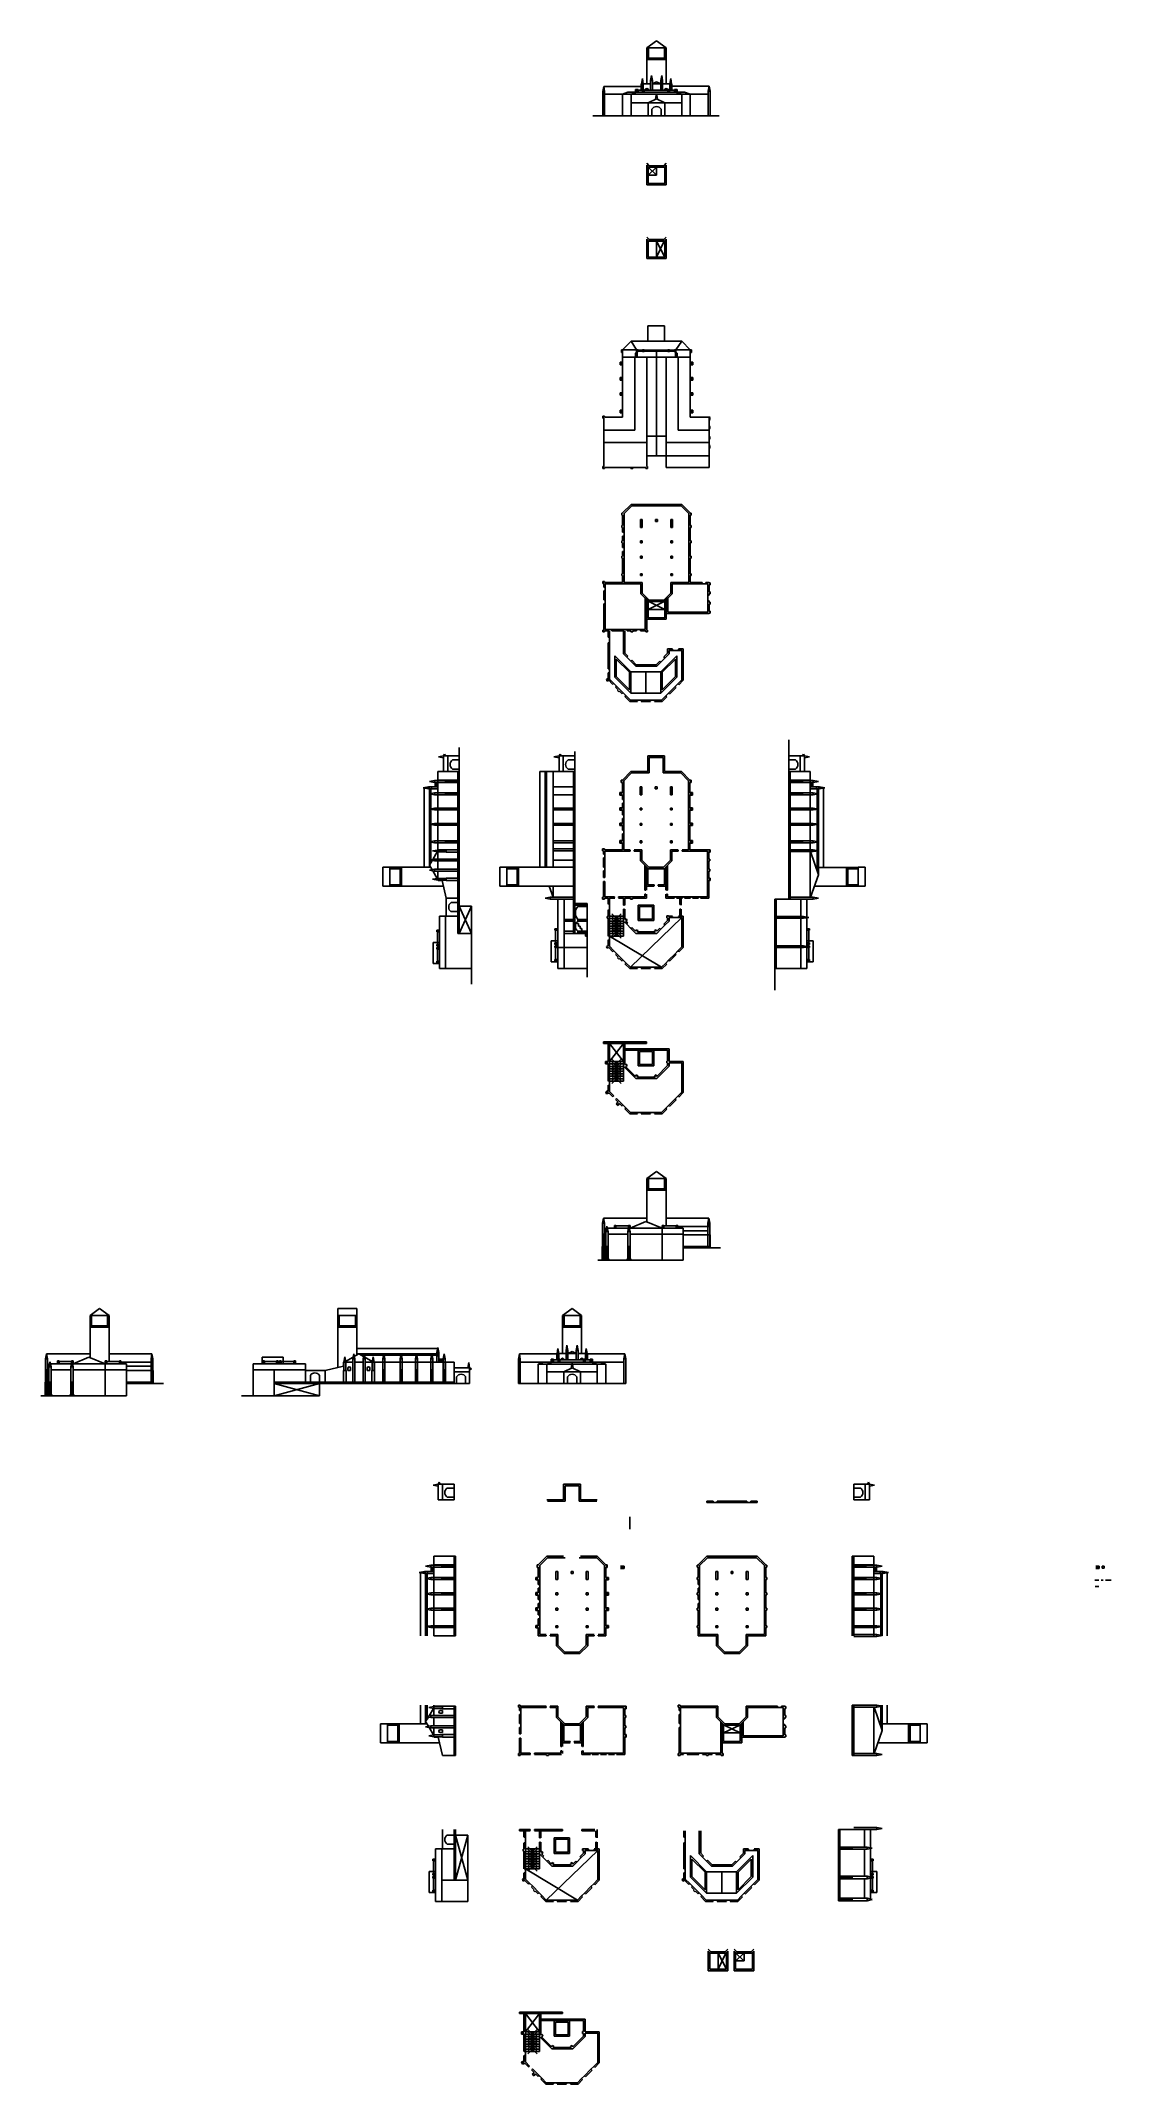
# Model space of a CAD drawing. Header units: millimetres. Extents: x 1971 to 2201, y 2633 to 3071.
import ezdxf

# ---------------------------------------------------------------- set-up
doc = ezdxf.new("R2010")
doc.units = ezdxf.units.MM
doc.header["$PDMODE"] = 3
doc.layers.add('PrimerPlano', color=160, linetype='Continuous')
doc.layers.add('SegundoPlano', color=254, linetype='Continuous')

msp = doc.modelspace()

# ---------------------------------------------------------------- linework, layer by layer
at = {"layer": 'PrimerPlano'}
for p, q in [((2091.75, 3054.97), (2089.65, 3054.97)), ((2091.75, 3054.97), (2096.02, 3054.97)), ((2096.02, 3054.97), (2110.52, 3054.97)), ((2110.52, 3054.97), (2114.78, 3054.97)), ((2114.78, 3054.97), (2116.67, 3054.97)), ((2101.72, 3044.26), (2101.17, 3044.81)), ((2101.6, 3043.96), (2101.17, 3044.38)), ((2101.17, 3044.38), (2101.17, 3040.18)), ((2101.72, 3044.26), (2104.82, 3044.26)), ((2104.82, 3044.26), (2105.37, 3044.81)), ((2104.94, 3043.96), (2105.37, 3044.38)), ((2105.37, 3044.38), (2105.37, 3040.18)), ((2101.17, 3040.18), (2105.37, 3040.18)), ((2101.47, 3044.08), (2101.47, 3040.49)), ((2103.27, 3042.28), (2101.47, 3042.28)), ((2101.47, 3040.49), (2105.07, 3040.49)), ((2101.6, 3043.96), (2104.94, 3043.96)), ((2103.27, 3043.96), (2103.27, 3042.28)), ((2105.07, 3044.08), (2105.07, 3040.49)), ((2101.72, 3028.43), (2101.17, 3028.98)), ((2101.6, 3028.13), (2101.17, 3028.56)), ((2101.17, 3028.56), (2101.17, 3024.36)), ((2101.47, 3028.25), (2101.47, 3024.66)), ((2101.6, 3028.13), (2104.94, 3028.13)), ((2101.72, 3028.43), (2104.82, 3028.43)), ((2103.27, 3028.13), (2103.27, 3024.66)), ((2104.82, 3028.43), (2105.37, 3028.98)), ((2104.94, 3028.13), (2105.37, 3028.56)), ((2105.07, 3028.25), (2105.07, 3024.66)), ((2105.37, 3028.56), (2105.37, 3024.36)), ((2101.17, 3024.36), (2105.37, 3024.36)), ((2101.47, 3024.66), (2105.07, 3024.66)), ((2101.4, 3009.98), (2105, 3009.98)), ((2101.4, 3009.98), (2101.4, 3006.66)), ((2105, 3009.98), (2105, 3006.66)), ((2095.75, 3004.81), (2095.75, 3004.26)), ((2096.02, 3004.81), (2095.75, 3004.81)), ((2095.82, 3004.74), (2095.82, 3004.33)), ((2096.02, 3004.74), (2095.82, 3004.74)), ((2096.02, 3004.81), (2097.87, 3006.66)), ((2096.02, 3004.81), (2096.02, 2990.37)), ((2096.02, 3004.81), (2098.97, 3004.81)), ((2096.02, 3004.81), (2096.02, 3004.74)), ((2108.67, 3006.66), (2097.87, 3006.66)), ((2098.97, 3004.81), (2097.87, 3006.66)), ((2098.97, 3004.81), (2098.97, 3004.47)), ((2098.97, 3004.81), (2099.31, 3004.81)), ((2098.97, 3004.81), (2099.31, 3004.47)), ((2099.31, 3004.81), (2099.31, 3004.47)), ((2099.31, 3004.72), (2100.27, 3004.72)), ((2100.27, 3004.81), (2100.27, 3004.47)), ((2100.27, 3004.81), (2100.61, 3004.81)), ((2100.27, 3004.81), (2100.61, 3004.47)), ((2100.61, 3004.81), (2100.61, 3004.47)), ((2100.61, 3004.81), (2100.61, 3004.64)), ((2100.61, 3004.72), (2105.71, 3004.72)), ((2103.27, 3004.81), (2103.27, 2982.11)), ((2105.71, 3004.81), (2106.05, 3004.81)), ((2105.71, 3004.81), (2106.05, 3004.47)), ((2105.71, 3004.81), (2105.71, 3004.47)), ((2106.05, 3004.81), (2106.05, 3004.47)), ((2106.05, 3004.72), (2107.11, 3004.72)), ((2107.11, 3004.81), (2107.11, 3004.47)), ((2107.11, 3004.81), (2107.45, 3004.81)), ((2107.11, 3004.81), (2107.45, 3004.47)), ((2107.45, 3004.81), (2108.67, 3006.66)), ((2107.45, 3004.81), (2110.52, 3004.81)), ((2107.45, 3004.81), (2107.45, 3004.47)), ((2110.52, 3004.81), (2108.67, 3006.66)), ((2110.52, 2990.37), (2110.52, 3004.81)), ((2110.79, 3004.81), (2110.52, 3004.81)), ((2110.72, 3004.74), (2110.52, 3004.74)), ((2110.72, 3004.74), (2110.72, 3004.33)), ((2110.79, 3004.81), (2110.79, 3004.26)), ((2095.48, 3002.16), (2095.48, 3001.61)), ((2096.02, 3002.16), (2095.48, 3002.16)), ((2095.48, 3001.61), (2096.02, 3001.61)), ((2095.75, 3004.26), (2096.02, 3004.26)), ((2095.82, 3004.33), (2096.02, 3004.33)), ((2095.82, 3002.09), (2095.82, 3001.68)), ((2096.02, 3002.09), (2095.82, 3002.09)), ((2095.82, 3001.68), (2096.02, 3001.68)), ((2096.02, 3004.33), (2096.02, 3002.09)), ((2098.77, 3003.21), (2096.02, 3003.21)), ((2096.02, 3001.68), (2096.02, 3000.66)), ((2098.6, 2987.57), (2098.6, 3003.21)), ((2098.77, 3004.07), (2098.77, 3003.72)), ((2098.77, 3004.07), (2098.77, 3003.72)), ((2098.77, 3004.07), (2099.11, 3004.07)), ((2098.77, 3004.07), (2099.11, 3003.72)), ((2098.77, 3004.07), (2098.94, 3004.07)), ((2099.11, 3003.72), (2098.77, 3003.72)), ((2098.77, 3003.72), (2098.94, 3003.72)), ((2098.77, 3003.64), (2098.77, 3003.3)), ((2098.77, 3003.64), (2098.77, 3003.3)), ((2098.77, 3003.64), (2098.77, 3003.3)), ((2098.77, 3003.64), (2099.11, 3003.64)), ((2098.77, 3003.64), (2099.11, 3003.3)), ((2099.11, 3003.3), (2098.77, 3003.3)), ((2098.77, 3003.21), (2107.94, 3003.21)), ((2099.05, 3004.47), (2098.85, 3004.07)), ((2098.85, 3003.64), (2098.85, 3003.72)), ((2098.85, 3003.21), (2098.85, 3003.3)), ((2099.11, 3004.07), (2098.94, 3004.07)), ((2099.31, 3004.47), (2098.97, 3004.47)), ((2099.14, 3004.47), (2098.97, 3004.47)), ((2099.23, 3004.47), (2099.03, 3004.07)), ((2099.03, 3003.64), (2099.03, 3003.72)), ((2099.03, 3003.21), (2099.03, 3003.3)), ((2099.11, 3004.07), (2099.11, 3003.72)), ((2099.11, 3003.64), (2099.11, 3003.3)), ((2099.31, 3004.47), (2099.14, 3004.47)), ((2099.31, 3004.55), (2100.27, 3004.55)), ((2100.61, 3004.47), (2100.27, 3004.47)), ((2100.61, 3004.64), (2100.61, 3004.47)), ((2100.61, 3004.55), (2105.71, 3004.55)), ((2101.17, 2979.79), (2101.17, 3003.21)), ((2105.37, 2979.58), (2105.37, 3003.21)), ((2106.05, 3004.47), (2105.71, 3004.47)), ((2106.05, 3004.55), (2107.11, 3004.55)), ((2107.45, 3004.47), (2107.11, 3004.47)), ((2107.21, 3004.47), (2107.41, 3004.07)), ((2107.32, 3004.07), (2107.32, 3003.72)), ((2107.32, 3004.07), (2107.32, 3003.72)), ((2107.32, 3004.07), (2107.67, 3004.07)), ((2107.32, 3004.07), (2107.67, 3003.72)), ((2107.67, 3003.72), (2107.32, 3003.72)), ((2107.32, 3003.64), (2107.32, 3003.3)), ((2107.32, 3003.64), (2107.32, 3003.3)), ((2107.32, 3003.64), (2107.32, 3003.3)), ((2107.32, 3003.64), (2107.67, 3003.64)), ((2107.32, 3003.64), (2107.67, 3003.3)), ((2107.32, 3003.64), (2107.49, 3003.64)), ((2107.67, 3003.3), (2107.32, 3003.3)), ((2107.38, 3004.47), (2107.58, 3004.07)), ((2107.41, 3003.64), (2107.41, 3003.72)), ((2107.45, 3003.3), (2107.45, 3003.21)), ((2107.58, 3003.64), (2107.58, 3003.72)), ((2107.58, 3003.21), (2107.58, 3003.3)), ((2107.67, 3004.07), (2107.67, 3003.72)), ((2107.67, 3003.64), (2107.67, 3003.3)), ((2107.77, 3003.21), (2107.94, 3003.21)), ((2107.94, 3003.21), (2107.94, 2987.57)), ((2107.94, 3003.21), (2110.52, 3003.21)), ((2110.52, 3004.33), (2110.72, 3004.33)), ((2110.52, 3004.26), (2110.79, 3004.26)), ((2111.06, 3002.16), (2110.52, 3002.16)), ((2110.72, 3002.09), (2110.52, 3002.09)), ((2110.52, 3001.68), (2110.72, 3001.68)), ((2110.52, 3001.61), (2111.06, 3001.61)), ((2110.72, 3002.09), (2110.72, 3001.68)), ((2111.06, 3001.61), (2111.06, 3002.16)), ((2095.48, 2998.88), (2095.48, 2998.34)), ((2096.02, 2998.88), (2095.48, 2998.88)), ((2095.48, 2998.34), (2096.02, 2998.34)), ((2095.82, 2998.82), (2095.82, 2998.41)), ((2096.02, 2998.82), (2095.82, 2998.82)), ((2095.82, 2998.41), (2096.02, 2998.41)), ((2096.02, 2999.84), (2096.02, 2998.82)), ((2096.02, 2998.41), (2096.02, 2997.6)), ((2096.02, 2997.6), (2096.02, 2997.39)), ((2096.02, 2995.54), (2096.02, 2996.56)), ((2111.06, 2998.88), (2110.31, 2998.88)), ((2110.72, 2998.82), (2110.31, 2998.82)), ((2110.31, 2998.41), (2110.72, 2998.41)), ((2110.31, 2998.34), (2111.06, 2998.34)), ((2110.72, 2998.82), (2110.72, 2998.41)), ((2111.06, 2998.34), (2111.06, 2998.88)), ((2095.48, 2995.61), (2095.48, 2995.07)), ((2096.02, 2995.61), (2095.48, 2995.61)), ((2095.48, 2995.07), (2096.02, 2995.07)), ((2095.48, 2991.86), (2095.48, 2991.32)), ((2096.02, 2991.86), (2095.48, 2991.86)), ((2095.82, 2995.54), (2095.82, 2995.13)), ((2096.02, 2995.54), (2095.82, 2995.54)), ((2095.82, 2995.13), (2096.02, 2995.13)), ((2095.82, 2991.8), (2095.82, 2991.39)), ((2096.02, 2991.8), (2095.82, 2991.8)), ((2096.02, 2994.11), (2096.02, 2995.13)), ((2096.02, 2991.8), (2096.02, 2993.29)), ((2111.06, 2995.61), (2110.52, 2995.61)), ((2110.72, 2995.54), (2110.52, 2995.54)), ((2110.52, 2995.13), (2110.72, 2995.13)), ((2110.52, 2995.07), (2111.06, 2995.07)), ((2111.06, 2991.86), (2110.52, 2991.86)), ((2110.72, 2991.8), (2110.52, 2991.8)), ((2110.72, 2995.54), (2110.72, 2995.13)), ((2110.72, 2991.8), (2110.72, 2991.39)), ((2111.06, 2995.07), (2111.06, 2995.61)), ((2111.06, 2991.32), (2111.06, 2991.86)), ((2092.16, 2990.58), (2091.75, 2990.58)), ((2091.75, 2990.58), (2091.75, 2990.16)), ((2091.75, 2990.16), (2091.96, 2990.16)), ((2091.96, 2979.79), (2091.96, 2990.16)), ((2091.96, 2984.98), (2091.96, 2990.16)), ((2091.96, 2987.57), (2098.6, 2987.57)), ((2092.16, 2990.58), (2092.16, 2990.37)), ((2092.16, 2990.37), (2096.02, 2990.37)), ((2095.48, 2991.32), (2096.02, 2991.32)), ((2095.82, 2991.39), (2096.02, 2991.39)), ((2107.94, 2987.57), (2114.58, 2987.57)), ((2110.52, 2991.39), (2110.72, 2991.39)), ((2110.52, 2991.32), (2111.06, 2991.32)), ((2114.58, 2990.37), (2110.52, 2990.37)), ((2114.78, 2990.37), (2114.51, 2990.37)), ((2114.72, 2990.3), (2114.51, 2990.3)), ((2114.51, 2989.89), (2114.72, 2989.89)), ((2114.51, 2989.82), (2114.78, 2989.82)), ((2114.72, 2988.37), (2114.51, 2988.37)), ((2114.51, 2987.96), (2114.72, 2987.96)), ((2114.58, 2990.37), (2114.58, 2990.3)), ((2114.78, 2990.3), (2114.58, 2990.3)), ((2114.58, 2990.3), (2114.58, 2979.58)), ((2114.58, 2989.89), (2114.78, 2989.89)), ((2114.78, 2988.37), (2114.58, 2988.37)), ((2114.58, 2987.96), (2114.78, 2987.96)), ((2114.72, 2990.3), (2114.72, 2989.89)), ((2114.72, 2988.37), (2114.72, 2987.96)), ((2101.17, 2986.31), (2101.17, 2982.11)), ((2105.37, 2986.31), (2101.17, 2986.31)), ((2105.37, 2982.11), (2105.37, 2986.31)), ((2105.37, 2984.98), (2114.58, 2984.94)), ((2114.72, 2986.16), (2114.51, 2986.16)), ((2114.51, 2985.75), (2114.72, 2985.75)), ((2114.78, 2984.29), (2114.51, 2984.29)), ((2114.72, 2984.23), (2114.51, 2984.23)), ((2114.51, 2983.82), (2114.72, 2983.82)), ((2114.51, 2983.75), (2114.78, 2983.75)), ((2114.78, 2986.16), (2114.58, 2986.16)), ((2114.58, 2985.75), (2114.78, 2985.75)), ((2114.78, 2984.23), (2114.58, 2984.23)), ((2114.58, 2983.82), (2114.78, 2983.82)), ((2114.72, 2986.16), (2114.72, 2985.75)), ((2114.72, 2984.23), (2114.72, 2983.82)), ((2091.75, 2979.79), (2091.75, 2979.38)), ((2091.96, 2979.79), (2091.75, 2979.79)), ((2091.75, 2979.38), (2092.16, 2979.38)), ((2100.96, 2979.58), (2092.16, 2979.58)), ((2092.16, 2979.58), (2092.16, 2979.38)), ((2097.79, 2979.58), (2097.79, 2979.38)), ((2097.79, 2979.38), (2098.2, 2979.38)), ((2098.2, 2979.38), (2098.2, 2979.58)), ((2100.96, 2979.58), (2100.96, 2979.38)), ((2100.96, 2979.38), (2101.37, 2979.38)), ((2105.37, 2982.11), (2101.17, 2982.11)), ((2101.17, 2982.11), (2105.37, 2982.11)), ((2101.37, 2979.79), (2101.17, 2979.79)), ((2101.37, 2979.38), (2101.37, 2979.79)), ((2105.37, 2982.11), (2114.58, 2982.11)), ((2105.37, 2979.58), (2114.58, 2979.58)), ((2095.82, 2969.77), (2095.82, 2969.36)), ((2096.02, 2969.77), (2095.82, 2969.77)), ((2096.02, 2969.84), (2097.87, 2971.69)), ((2096.02, 2969.84), (2096.02, 2969.77)), ((2096.32, 2969.71), (2098, 2971.38)), ((2096.32, 2969.71), (2096.32, 2968.96)), ((2097.87, 2971.69), (2108.67, 2971.69)), ((2097.87, 2971.69), (2099.25, 2971.69)), ((2098, 2971.38), (2108.54, 2971.38)), ((2099.25, 2971.38), (2098, 2971.38)), ((2099.25, 2971.38), (2099.25, 2971.69)), ((2100.07, 2971.69), (2106.47, 2971.69)), ((2100.07, 2971.69), (2100.07, 2971.38)), ((2106.47, 2971.38), (2100.07, 2971.38)), ((2106.47, 2971.69), (2106.47, 2971.38)), ((2107.29, 2971.69), (2108.67, 2971.69)), ((2107.29, 2971.69), (2107.29, 2971.38)), ((2108.54, 2971.38), (2107.29, 2971.38)), ((2110.21, 2969.71), (2108.54, 2971.38)), ((2110.52, 2969.84), (2108.67, 2971.69)), ((2110.21, 2969.71), (2110.21, 2965.69)), ((2110.52, 2969.84), (2110.52, 2969.77)), ((2110.72, 2969.77), (2110.52, 2969.77)), ((2110.72, 2969.77), (2110.72, 2969.36)), ((2095.82, 2969.36), (2096.02, 2969.36)), ((2095.82, 2967.12), (2095.82, 2966.7)), ((2096.02, 2967.12), (2095.82, 2967.12)), ((2095.82, 2966.7), (2096.02, 2966.7)), ((2096.02, 2969.36), (2096.02, 2967.12)), ((2096.02, 2968.96), (2096.32, 2968.96)), ((2096.02, 2968.13), (2096.32, 2968.13)), ((2096.02, 2966.7), (2096.02, 2965.69)), ((2096.02, 2965.69), (2096.32, 2965.69)), ((2096.32, 2968.13), (2096.32, 2965.69)), ((2099.81, 2968.42), (2099.81, 2966.7)), ((2100.22, 2968.42), (2099.81, 2968.42)), ((2099.81, 2966.7), (2100.22, 2966.7)), ((2100.22, 2968.42), (2100.22, 2966.7)), ((2103.06, 2968.42), (2103.06, 2968.01)), ((2103.47, 2968.42), (2103.06, 2968.42)), ((2103.06, 2968.01), (2103.47, 2968.01)), ((2103.47, 2968.42), (2103.47, 2968.01)), ((2106.31, 2968.42), (2106.31, 2966.7)), ((2106.72, 2968.42), (2106.31, 2968.42)), ((2106.31, 2966.7), (2106.72, 2966.7)), ((2106.72, 2968.42), (2106.72, 2966.7)), ((2110.52, 2965.69), (2110.21, 2965.69)), ((2110.52, 2969.36), (2110.52, 2967.12)), ((2110.52, 2969.36), (2110.72, 2969.36)), ((2110.72, 2967.12), (2110.52, 2967.12)), ((2110.52, 2966.7), (2110.52, 2963.84)), ((2110.52, 2966.7), (2110.72, 2966.7)), ((2110.72, 2967.12), (2110.72, 2966.7)), ((2095.82, 2963.84), (2095.82, 2963.43)), ((2096.02, 2963.84), (2095.82, 2963.84)), ((2095.82, 2963.43), (2096.02, 2963.43)), ((2096.02, 2964.86), (2096.02, 2963.84)), ((2096.02, 2964.86), (2096.32, 2964.86)), ((2096.02, 2963.43), (2096.02, 2962.63)), ((2096.02, 2962.63), (2096.02, 2962.41)), ((2096.02, 2962.41), (2096.32, 2962.41)), ((2096.02, 2961.59), (2096.02, 2960.57)), ((2096.32, 2961.59), (2096.02, 2961.59)), ((2096.32, 2964.86), (2096.32, 2962.63)), ((2096.32, 2962.63), (2096.32, 2962.63)), ((2096.32, 2962.63), (2096.32, 2962.41)), ((2096.32, 2961.59), (2096.32, 2959.14)), ((2099.81, 2963.84), (2099.81, 2963.43)), ((2100.22, 2963.84), (2099.81, 2963.84)), ((2099.81, 2963.43), (2100.22, 2963.43)), ((2100.22, 2963.84), (2100.22, 2963.43)), ((2106.31, 2963.84), (2106.31, 2963.43)), ((2106.72, 2963.84), (2106.31, 2963.84)), ((2106.31, 2963.43), (2106.72, 2963.43)), ((2106.72, 2963.84), (2106.72, 2963.43)), ((2110.21, 2964.86), (2110.21, 2962.41)), ((2110.52, 2964.86), (2110.21, 2964.86)), ((2110.52, 2962.41), (2110.21, 2962.41)), ((2110.21, 2961.59), (2110.21, 2959.14)), ((2110.52, 2961.59), (2110.21, 2961.59)), ((2110.72, 2963.84), (2110.52, 2963.84)), ((2110.52, 2963.43), (2110.52, 2960.57)), ((2110.52, 2963.43), (2110.72, 2963.43)), ((2110.72, 2963.84), (2110.72, 2963.43)), ((2095.82, 2960.57), (2095.82, 2960.16)), ((2096.02, 2960.57), (2095.82, 2960.57)), ((2095.82, 2960.16), (2096.02, 2960.16)), ((2095.82, 2956.82), (2095.82, 2956.41)), ((2096.02, 2956.82), (2095.82, 2956.82)), ((2096.02, 2960.16), (2096.02, 2956.82)), ((2096.02, 2959.14), (2096.32, 2959.14)), ((2096.32, 2958.32), (2096.02, 2958.32)), ((2096.32, 2958.32), (2096.32, 2954.92)), ((2099.81, 2960.57), (2099.81, 2960.16)), ((2100.22, 2960.57), (2099.81, 2960.57)), ((2099.81, 2960.16), (2100.22, 2960.16)), ((2099.81, 2956.82), (2099.81, 2956.41)), ((2100.22, 2956.82), (2099.81, 2956.82)), ((2100.22, 2960.57), (2100.22, 2960.16)), ((2100.22, 2956.82), (2100.22, 2956.41)), ((2106.31, 2960.57), (2106.31, 2960.16)), ((2106.72, 2960.57), (2106.31, 2960.57)), ((2106.31, 2960.16), (2106.72, 2960.16)), ((2106.31, 2956.82), (2106.31, 2956.41)), ((2106.72, 2956.82), (2106.31, 2956.82)), ((2106.72, 2960.57), (2106.72, 2960.16)), ((2106.72, 2956.82), (2106.72, 2956.41)), ((2110.52, 2959.14), (2110.21, 2959.14)), ((2110.21, 2958.32), (2110.21, 2954.92)), ((2110.52, 2958.32), (2110.21, 2958.32)), ((2110.72, 2960.57), (2110.52, 2960.57)), ((2110.52, 2960.16), (2110.52, 2956.82)), ((2110.52, 2960.16), (2110.72, 2960.16)), ((2110.72, 2956.82), (2110.52, 2956.82)), ((2110.72, 2960.57), (2110.72, 2960.16)), ((2110.72, 2956.82), (2110.72, 2956.41)), ((2091.75, 2955.12), (2091.75, 2954.71)), ((2092.16, 2955.12), (2091.75, 2955.12)), ((2091.75, 2954.71), (2091.96, 2954.71)), ((2091.96, 2954.71), (2091.96, 2953.96)), ((2091.96, 2953.96), (2092.26, 2953.96)), ((2091.96, 2953.14), (2091.96, 2951.2)), ((2091.96, 2953.14), (2092.26, 2953.14)), ((2092.16, 2955.12), (2092.16, 2954.92)), ((2096.02, 2954.92), (2092.16, 2954.92)), ((2099.92, 2954.62), (2092.26, 2954.62)), ((2092.26, 2954.62), (2092.26, 2953.96)), ((2092.26, 2953.14), (2092.26, 2951.2)), ((2095.82, 2956.41), (2096.02, 2956.41)), ((2096.02, 2956.41), (2096.02, 2954.92)), ((2096.02, 2954.62), (2098.57, 2954.62)), ((2100.22, 2954.92), (2096.32, 2954.92)), ((2096.32, 2954.92), (2098.57, 2954.92)), ((2098.57, 2954.92), (2100.22, 2954.92)), ((2098.57, 2954.62), (2099.92, 2954.62)), ((2099.81, 2956.41), (2100.22, 2956.41)), ((2099.92, 2952.52), (2099.92, 2954.62)), ((2099.92, 2952.52), (2099.92, 2954.62)), ((2101.6, 2950.85), (2099.92, 2952.52)), ((2101.6, 2950.85), (2099.92, 2952.52)), ((2100.22, 2952.65), (2100.22, 2954.92)), ((2100.22, 2952.65), (2100.22, 2954.92)), ((2101.72, 2951.15), (2100.22, 2952.65)), ((2101.72, 2951.15), (2100.22, 2952.65)), ((2104.82, 2951.15), (2106.31, 2952.65)), ((2104.82, 2951.15), (2106.31, 2952.65)), ((2104.94, 2950.85), (2106.62, 2952.52)), ((2104.94, 2950.85), (2106.62, 2952.52)), ((2106.31, 2956.41), (2106.72, 2956.41)), ((2106.31, 2952.65), (2106.31, 2954.92)), ((2106.31, 2954.92), (2108.86, 2954.92)), ((2106.31, 2952.65), (2106.31, 2954.92)), ((2110.21, 2954.92), (2106.31, 2954.92)), ((2113.06, 2954.62), (2106.62, 2954.62)), ((2106.62, 2952.52), (2106.62, 2954.62)), ((2106.62, 2954.62), (2108.86, 2954.62)), ((2106.62, 2952.52), (2106.62, 2954.62)), ((2108.86, 2954.92), (2110.21, 2954.92)), ((2108.86, 2954.62), (2110.52, 2954.62)), ((2110.52, 2956.41), (2110.52, 2954.92)), ((2110.52, 2956.41), (2110.72, 2956.41)), ((2113.06, 2954.92), (2110.52, 2954.92)), ((2113.06, 2954.62), (2113.06, 2954.92)), ((2114.58, 2954.92), (2113.88, 2954.92)), ((2113.88, 2954.62), (2113.88, 2954.92)), ((2114.28, 2954.62), (2113.88, 2954.62)), ((2114.28, 2954.62), (2114.28, 2952.23)), ((2114.28, 2952.23), (2114.58, 2952.23)), ((2114.58, 2954.92), (2114.58, 2954.85)), ((2114.78, 2954.85), (2114.58, 2954.85)), ((2114.58, 2954.44), (2114.58, 2952.92)), ((2114.58, 2954.44), (2114.78, 2954.44)), ((2114.78, 2952.92), (2114.58, 2952.92)), ((2114.58, 2952.51), (2114.58, 2952.23)), ((2114.58, 2952.51), (2114.78, 2952.51)), ((2114.78, 2954.85), (2114.78, 2954.44)), ((2114.78, 2952.92), (2114.78, 2952.51)), ((2092.26, 2951.2), (2091.96, 2951.2)), ((2091.96, 2950.38), (2091.96, 2944.75)), ((2091.96, 2950.38), (2092.26, 2950.38)), ((2092.26, 2950.38), (2092.26, 2944.85)), ((2100.87, 2951.58), (2100.87, 2944.85)), ((2101.17, 2951.27), (2101.17, 2944.75)), ((2101.47, 2950.97), (2101.47, 2947.38)), ((2105.07, 2949.17), (2101.47, 2949.17)), ((2101.47, 2949.17), (2101.47, 2949.17)), ((2101.6, 2950.85), (2104.94, 2950.85)), ((2101.6, 2950.85), (2104.94, 2950.85)), ((2101.72, 2951.15), (2104.82, 2951.15)), ((2101.72, 2951.15), (2104.82, 2951.15)), ((2105.07, 2950.97), (2105.07, 2947.38)), ((2105.37, 2951.27), (2105.37, 2947.07)), ((2105.37, 2948.3), (2114.58, 2948.3)), ((2105.67, 2951.58), (2105.67, 2948.6)), ((2105.67, 2948.6), (2114.28, 2948.6)), ((2114.28, 2950.99), (2114.28, 2948.6)), ((2114.58, 2950.99), (2114.28, 2950.99)), ((2114.58, 2950.99), (2114.58, 2950.71)), ((2114.78, 2950.71), (2114.58, 2950.71)), ((2114.58, 2950.3), (2114.58, 2948.78)), ((2114.58, 2950.3), (2114.78, 2950.3)), ((2114.78, 2948.78), (2114.58, 2948.78)), ((2114.58, 2948.37), (2114.58, 2948.3)), ((2114.58, 2948.37), (2114.78, 2948.37)), ((2114.78, 2950.71), (2114.78, 2950.3)), ((2114.78, 2948.78), (2114.78, 2948.37)), ((2091.75, 2944.75), (2091.75, 2944.34)), ((2091.96, 2944.75), (2091.75, 2944.75)), ((2091.75, 2944.34), (2092.16, 2944.34)), ((2092.16, 2944.54), (2092.88, 2944.54)), ((2092.16, 2944.54), (2092.16, 2944.34)), ((2092.26, 2944.85), (2092.88, 2944.85)), ((2092.88, 2944.85), (2092.88, 2944.61)), ((2092.89, 2944.54), (2092.89, 2943.23)), ((2093.19, 2944.54), (2093.19, 2943.23)), ((2093.7, 2944.85), (2096.15, 2944.85)), ((2093.7, 2944.85), (2093.7, 2944.61)), ((2093.7, 2944.54), (2096.15, 2944.54)), ((2096.15, 2944.61), (2096.15, 2944.85)), ((2096.19, 2944.54), (2096.19, 2939.64)), ((2096.49, 2944.54), (2096.49, 2939.76)), ((2096.98, 2944.85), (2099.02, 2944.85)), ((2096.98, 2944.61), (2096.98, 2944.85)), ((2096.98, 2944.54), (2097.79, 2944.54)), ((2097.79, 2944.54), (2097.79, 2944.34)), ((2097.79, 2944.34), (2098.2, 2944.34)), ((2098.2, 2944.54), (2099.02, 2944.54)), ((2098.2, 2944.34), (2098.2, 2944.54)), ((2099.02, 2944.85), (2099.02, 2944.61)), ((2099.84, 2944.85), (2100.87, 2944.85)), ((2099.84, 2944.85), (2099.84, 2944.61)), ((2099.84, 2944.54), (2100.96, 2944.54)), ((2101.1, 2946.43), (2100.87, 2946.43)), ((2101.1, 2945.54), (2100.87, 2945.54)), ((2100.96, 2944.54), (2100.96, 2944.34)), ((2101.37, 2944.34), (2100.96, 2944.34)), ((2100.96, 2944.34), (2101.37, 2944.34)), ((2101.17, 2947.07), (2105.37, 2947.07)), ((2101.37, 2944.75), (2101.17, 2944.75)), ((2101.37, 2944.34), (2101.37, 2944.75)), ((2101.47, 2947.38), (2105.07, 2947.38)), ((2092.89, 2943.23), (2093.19, 2943.23)), ((2092.89, 2942), (2092.89, 2936.41)), ((2092.89, 2942), (2093.19, 2942)), ((2093.19, 2942), (2093.19, 2936.41)), ((2097.77, 2935.81), (2094.33, 2939.25)), ((2094.33, 2939.25), (2094.33, 2934.65)), ((2096.19, 2939.64), (2096.9, 2938.93)), ((2097.11, 2939.14), (2096.49, 2939.76)), ((2097.11, 2939.14), (2096.9, 2938.93)), ((2104.21, 2935.81), (2107.65, 2939.25)), ((2104.87, 2938.97), (2105.66, 2939.76)), ((2104.87, 2938.97), (2105.08, 2938.75)), ((2105.96, 2939.64), (2105.08, 2938.75)), ((2105.66, 2940.69), (2105.66, 2939.76)), ((2105.66, 2940.69), (2106.72, 2940.69)), ((2105.96, 2940.39), (2105.96, 2939.64)), ((2105.96, 2940.39), (2106.72, 2940.39)), ((2106.72, 2940.62), (2106.72, 2940.39)), ((2107.65, 2939.25), (2107.65, 2934.65)), ((2107.96, 2940.69), (2109.02, 2940.69)), ((2107.96, 2940.62), (2107.96, 2940.39)), ((2107.96, 2940.39), (2108.72, 2940.39)), ((2108.72, 2934.1), (2108.72, 2940.39)), ((2109.02, 2933.98), (2109.02, 2940.69)), ((2092.89, 2936.41), (2093.19, 2936.41)), ((2092.89, 2935.59), (2092.89, 2934.11)), ((2092.89, 2935.59), (2093.19, 2935.59)), ((2093.19, 2935.59), (2093.19, 2934.23)), ((2097.77, 2931.21), (2094.33, 2934.65)), ((2097.47, 2935.69), (2094.63, 2938.52)), ((2094.63, 2938.52), (2094.63, 2934.78)), ((2097.47, 2931.94), (2094.63, 2934.78)), ((2097.47, 2935.69), (2097.47, 2931.94)), ((2097.98, 2938.27), (2097.77, 2938.06)), ((2097.77, 2938.06), (2098.83, 2937)), ((2097.77, 2935.81), (2097.77, 2931.21)), ((2097.77, 2935.81), (2104.21, 2935.81)), ((2098.95, 2937.3), (2097.98, 2938.27)), ((2098.83, 2937), (2103.33, 2937)), ((2098.95, 2937.3), (2103.2, 2937.3)), ((2101.01, 2935.81), (2101.01, 2931.21)), ((2103.2, 2937.3), (2104, 2938.09)), ((2104.21, 2937.88), (2103.33, 2937)), ((2104, 2938.09), (2104.21, 2937.88)), ((2104.21, 2935.81), (2104.21, 2931.21)), ((2107.65, 2934.65), (2104.21, 2931.21)), ((2104.51, 2935.69), (2107.35, 2938.52)), ((2104.51, 2935.69), (2104.51, 2931.94)), ((2104.51, 2931.94), (2107.35, 2934.78)), ((2107.35, 2938.52), (2107.35, 2934.78)), ((2107.65, 2935.08), (2107.67, 2935.1)), ((2092.89, 2934.33), (2092.54, 2934.18)), ((2092.54, 2934.18), (2092.69, 2933.8)), ((2092.69, 2933.8), (2093.05, 2933.95)), ((2093.93, 2933.07), (2092.89, 2934.11)), ((2093.19, 2934.23), (2094.14, 2933.28)), ((2093.98, 2933.11), (2094.14, 2933.28)), ((2095.08, 2931.92), (2094.51, 2932.48)), ((2094.56, 2932.53), (2094.72, 2932.7)), ((2094.72, 2932.7), (2096.15, 2931.28)), ((2095.08, 2931.92), (2094.93, 2931.77)), ((2095.22, 2931.48), (2094.93, 2931.77)), ((2095.22, 2931.48), (2095.37, 2931.63)), ((2095.93, 2931.06), (2095.37, 2931.63)), ((2095.98, 2931.11), (2096.15, 2931.28)), ((2097.56, 2929.44), (2096.52, 2930.48)), ((2096.56, 2930.53), (2096.73, 2930.69)), ((2096.73, 2930.69), (2097.68, 2929.74)), ((2097.77, 2931.21), (2104.21, 2931.21)), ((2104.36, 2929.74), (2105.24, 2930.63)), ((2105.46, 2930.42), (2104.48, 2929.44)), ((2105.24, 2930.63), (2105.41, 2930.46)), ((2105.83, 2931.21), (2107.25, 2932.63)), ((2105.83, 2931.21), (2105.99, 2931.05)), ((2107.46, 2932.42), (2106.04, 2931)), ((2107.25, 2932.63), (2107.41, 2932.47)), ((2107.83, 2933.22), (2108.72, 2934.1)), ((2107.83, 2933.22), (2108, 2933.05)), ((2109.02, 2933.98), (2108.04, 2933)), ((2097.56, 2929.44), (2099.19, 2929.44)), ((2097.68, 2929.74), (2099.19, 2929.74)), ((2099.19, 2929.51), (2099.19, 2929.74)), ((2100.01, 2929.74), (2102.02, 2929.74)), ((2100.01, 2929.51), (2100.01, 2929.74)), ((2100.01, 2929.44), (2102.02, 2929.44)), ((2102.02, 2929.74), (2102.02, 2929.51)), ((2102.84, 2929.74), (2104.36, 2929.74)), ((2102.84, 2929.74), (2102.84, 2929.51)), ((2102.84, 2929.44), (2104.48, 2929.44)), ((2061.01, 2919.55), (2061.01, 2885.56)), ((2085.77, 2918.72), (2085.77, 2886.1)), ((2101.38, 2914.42), (2101.4, 2917.75)), ((2101.4, 2917.75), (2105, 2917.75)), ((2101.69, 2914.12), (2101.69, 2917.44)), ((2101.69, 2917.44), (2104.72, 2917.44)), ((2104.72, 2914.12), (2104.72, 2917.44)), ((2105, 2917.75), (2105, 2914.42)), ((2131.6, 2917.75), (2131.6, 2921.19)), ((2131.6, 2917.75), (2131.6, 2914.4)), ((2095.95, 2912.57), (2097.8, 2914.42)), ((2096.26, 2912.45), (2097.93, 2914.12)), ((2097.8, 2914.42), (2101.38, 2914.42)), ((2097.8, 2914.42), (2101.38, 2914.42)), ((2097.93, 2914.12), (2101.69, 2914.12)), ((2104.72, 2914.12), (2108.47, 2914.12)), ((2108.6, 2914.42), (2105, 2914.42)), ((2105.02, 2914.42), (2108.6, 2914.42)), ((2110.15, 2912.45), (2108.47, 2914.12)), ((2110.45, 2912.57), (2108.6, 2914.42)), ((2131.6, 2914.4), (2131.6, 2887.07)), ((2095.41, 2909.92), (2095.41, 2909.37)), ((2095.95, 2909.92), (2095.41, 2909.92)), ((2095.41, 2909.37), (2095.95, 2909.37)), ((2095.68, 2912.57), (2095.68, 2912.03)), ((2095.95, 2912.57), (2095.68, 2912.57)), ((2095.68, 2912.03), (2095.95, 2912.03)), ((2095.75, 2912.5), (2095.75, 2912.09)), ((2095.95, 2912.5), (2095.75, 2912.5)), ((2095.75, 2912.09), (2095.95, 2912.09)), ((2095.75, 2909.85), (2095.75, 2909.44)), ((2095.95, 2909.85), (2095.75, 2909.85)), ((2095.75, 2909.44), (2095.95, 2909.44)), ((2095.95, 2912.57), (2095.95, 2912.5)), ((2095.95, 2912.09), (2095.95, 2909.85)), ((2095.95, 2911.69), (2096.26, 2911.69)), ((2095.95, 2910.87), (2096.26, 2910.87)), ((2095.95, 2909.44), (2095.95, 2908.42)), ((2095.95, 2908.42), (2096.26, 2908.42)), ((2096.26, 2912.45), (2096.26, 2911.69)), ((2096.26, 2910.87), (2096.26, 2908.42)), ((2099.75, 2911.16), (2099.75, 2909.44)), ((2100.16, 2911.16), (2099.75, 2911.16)), ((2099.75, 2909.44), (2100.16, 2909.44)), ((2100.16, 2911.16), (2100.16, 2909.44)), ((2103, 2911.16), (2103, 2910.74)), ((2103.41, 2911.16), (2103, 2911.16)), ((2103, 2910.74), (2103.41, 2910.74)), ((2103.41, 2911.16), (2103.41, 2910.74)), ((2106.25, 2911.16), (2106.25, 2909.44)), ((2106.66, 2911.16), (2106.25, 2911.16)), ((2106.25, 2909.44), (2106.66, 2909.44)), ((2106.66, 2911.16), (2106.66, 2909.44)), ((2110.15, 2912.45), (2110.15, 2908.42)), ((2110.45, 2908.42), (2110.15, 2908.42)), ((2110.45, 2912.57), (2110.45, 2912.5)), ((2110.72, 2912.57), (2110.45, 2912.57)), ((2110.66, 2912.5), (2110.45, 2912.5)), ((2110.45, 2912.09), (2110.45, 2909.85)), ((2110.45, 2912.09), (2110.66, 2912.09)), ((2110.45, 2912.03), (2110.72, 2912.03)), ((2110.99, 2909.92), (2110.45, 2909.92)), ((2110.66, 2909.85), (2110.45, 2909.85)), ((2110.45, 2909.44), (2110.45, 2906.58)), ((2110.45, 2909.44), (2110.66, 2909.44)), ((2110.45, 2909.37), (2110.99, 2909.37)), ((2110.66, 2912.5), (2110.66, 2912.09)), ((2110.66, 2909.85), (2110.66, 2909.44)), ((2110.72, 2912.57), (2110.72, 2912.03)), ((2110.99, 2909.37), (2110.99, 2909.92)), ((2095.41, 2906.65), (2095.41, 2906.1)), ((2095.95, 2906.65), (2095.41, 2906.65)), ((2095.41, 2906.1), (2095.95, 2906.1)), ((2095.75, 2906.58), (2095.75, 2906.17)), ((2095.95, 2906.58), (2095.75, 2906.58)), ((2095.75, 2906.17), (2095.95, 2906.17)), ((2095.95, 2907.6), (2095.95, 2906.58)), ((2095.95, 2907.6), (2096.26, 2907.6)), ((2095.95, 2906.17), (2095.95, 2905.36)), ((2095.95, 2905.36), (2095.95, 2905.15)), ((2095.95, 2905.15), (2096.26, 2905.15)), ((2096.26, 2904.33), (2095.95, 2904.33)), ((2095.95, 2903.31), (2095.95, 2904.33)), ((2096.26, 2907.6), (2096.26, 2905.15)), ((2096.26, 2905.36), (2096.26, 2905.36)), ((2096.26, 2904.33), (2096.26, 2901.88)), ((2099.75, 2906.58), (2099.75, 2906.17)), ((2100.16, 2906.58), (2099.75, 2906.58)), ((2099.75, 2906.17), (2100.16, 2906.17)), ((2100.16, 2906.58), (2100.16, 2906.17)), ((2106.25, 2906.58), (2106.25, 2906.17)), ((2106.66, 2906.58), (2106.25, 2906.58)), ((2106.25, 2906.17), (2106.66, 2906.17)), ((2106.66, 2906.58), (2106.66, 2906.17)), ((2110.15, 2907.6), (2110.15, 2905.15)), ((2110.45, 2907.6), (2110.15, 2907.6)), ((2110.45, 2905.15), (2110.15, 2905.15)), ((2110.15, 2904.33), (2110.15, 2901.88)), ((2110.45, 2904.33), (2110.15, 2904.33)), ((2110.99, 2906.65), (2110.45, 2906.65)), ((2110.66, 2906.58), (2110.45, 2906.58)), ((2110.45, 2906.17), (2110.66, 2906.17)), ((2110.45, 2906.17), (2110.45, 2903.31)), ((2110.45, 2906.1), (2110.99, 2906.1)), ((2110.66, 2906.58), (2110.66, 2906.17)), ((2110.99, 2906.1), (2110.99, 2906.65)), ((2095.41, 2903.37), (2095.41, 2902.83)), ((2095.95, 2903.37), (2095.41, 2903.37)), ((2095.41, 2902.83), (2095.95, 2902.83)), ((2095.41, 2899.63), (2095.41, 2899.08)), ((2095.95, 2899.63), (2095.41, 2899.63)), ((2095.75, 2903.31), (2095.75, 2902.9)), ((2095.95, 2903.31), (2095.75, 2903.31)), ((2095.75, 2902.9), (2095.95, 2902.9)), ((2095.75, 2899.56), (2095.75, 2899.15)), ((2095.95, 2899.56), (2095.75, 2899.56)), ((2095.95, 2901.88), (2095.95, 2902.9)), ((2095.95, 2901.88), (2096.26, 2901.88)), ((2096.26, 2901.05), (2095.95, 2901.05)), ((2095.95, 2899.56), (2095.95, 2901.05)), ((2096.26, 2901.05), (2096.26, 2897.65)), ((2099.75, 2903.31), (2099.75, 2902.9)), ((2100.16, 2903.31), (2099.75, 2903.31)), ((2099.75, 2902.9), (2100.16, 2902.9)), ((2099.75, 2899.56), (2099.75, 2899.15)), ((2100.16, 2899.56), (2099.75, 2899.56)), ((2100.16, 2903.31), (2100.16, 2902.9)), ((2100.16, 2899.56), (2100.16, 2899.15)), ((2106.25, 2903.31), (2106.25, 2902.9)), ((2106.66, 2903.31), (2106.25, 2903.31)), ((2106.25, 2902.9), (2106.66, 2902.9)), ((2106.25, 2899.56), (2106.25, 2899.15)), ((2106.66, 2899.56), (2106.25, 2899.56)), ((2106.66, 2903.31), (2106.66, 2902.9)), ((2106.66, 2899.56), (2106.66, 2899.15)), ((2110.45, 2901.88), (2110.15, 2901.88)), ((2110.15, 2901.05), (2110.15, 2897.65)), ((2110.45, 2901.05), (2110.15, 2901.05)), ((2110.99, 2903.37), (2110.45, 2903.37)), ((2110.66, 2903.31), (2110.45, 2903.31)), ((2110.45, 2902.9), (2110.45, 2899.56)), ((2110.45, 2902.9), (2110.66, 2902.9)), ((2110.45, 2902.83), (2110.99, 2902.83)), ((2110.99, 2899.63), (2110.45, 2899.63)), ((2110.66, 2899.56), (2110.45, 2899.56)), ((2110.66, 2903.31), (2110.66, 2902.9)), ((2110.66, 2899.56), (2110.66, 2899.15)), ((2110.99, 2902.83), (2110.99, 2903.37)), ((2110.99, 2899.08), (2110.99, 2899.63)), ((2091.69, 2897.86), (2091.69, 2897.45)), ((2092.1, 2897.86), (2091.69, 2897.86)), ((2091.69, 2897.45), (2091.89, 2897.45)), ((2091.89, 2897.45), (2091.89, 2896.7)), ((2091.89, 2897.45), (2091.89, 2897.24)), ((2091.89, 2896.7), (2092.19, 2896.7)), ((2091.89, 2895.88), (2091.89, 2893.94)), ((2091.89, 2895.88), (2092.19, 2895.88)), ((2092.1, 2897.86), (2092.1, 2897.65)), ((2095.95, 2897.65), (2092.1, 2897.65)), ((2097.61, 2897.35), (2092.19, 2897.35)), ((2092.19, 2897.35), (2092.19, 2896.7)), ((2092.19, 2895.88), (2092.19, 2893.94)), ((2095.41, 2899.08), (2095.95, 2899.08)), ((2095.75, 2899.15), (2095.95, 2899.15)), ((2095.95, 2899.15), (2095.95, 2897.65)), ((2095.95, 2897.35), (2097.61, 2897.35)), ((2096.26, 2897.65), (2097.61, 2897.65)), ((2097.61, 2897.55), (2097.61, 2897.35)), ((2097.61, 2897.55), (2097.61, 2897.35)), ((2098.5, 2897.65), (2100.16, 2897.65)), ((2098.5, 2897.55), (2098.5, 2897.35)), ((2098.5, 2897.35), (2098.5, 2897.55)), ((2098.5, 2897.35), (2099.86, 2897.35)), ((2099.75, 2899.15), (2100.16, 2899.15)), ((2099.86, 2895.26), (2099.86, 2897.35)), ((2101.53, 2893.58), (2099.86, 2895.26)), ((2100.16, 2895.38), (2100.16, 2897.65)), ((2101.65, 2893.88), (2100.16, 2895.38)), ((2104.75, 2893.88), (2106.25, 2895.38)), ((2104.88, 2893.58), (2106.55, 2895.26)), ((2106.25, 2899.15), (2106.66, 2899.15)), ((2106.25, 2897.65), (2107.9, 2897.65)), ((2106.25, 2895.38), (2106.25, 2897.65)), ((2106.55, 2897.35), (2107.9, 2897.35)), ((2106.55, 2895.26), (2106.55, 2897.35)), ((2107.9, 2897.55), (2107.9, 2897.35)), ((2107.9, 2897.35), (2107.9, 2897.55)), ((2108.79, 2897.65), (2110.15, 2897.65)), ((2110.15, 2897.65), (2108.79, 2897.65)), ((2108.79, 2897.55), (2108.79, 2897.35)), ((2108.79, 2897.55), (2108.79, 2897.35)), ((2114.21, 2897.35), (2108.79, 2897.35)), ((2110.45, 2899.15), (2110.45, 2897.65)), ((2110.45, 2899.15), (2110.66, 2899.15)), ((2110.45, 2899.08), (2110.99, 2899.08)), ((2114.51, 2897.65), (2110.45, 2897.65)), ((2114.21, 2897.35), (2114.21, 2887.58)), ((2114.51, 2897.65), (2114.51, 2897.59)), ((2114.78, 2897.65), (2114.51, 2897.65)), ((2114.72, 2897.59), (2114.51, 2897.59)), ((2114.51, 2897.18), (2114.51, 2895.65)), ((2114.51, 2897.18), (2114.72, 2897.18)), ((2114.51, 2897.11), (2114.78, 2897.11)), ((2114.72, 2895.65), (2114.51, 2895.65)), ((2114.51, 2895.24), (2114.51, 2893.45)), ((2114.51, 2895.24), (2114.72, 2895.24)), ((2114.72, 2897.59), (2114.72, 2897.18)), ((2114.72, 2895.65), (2114.72, 2895.24)), ((2114.78, 2897.65), (2114.78, 2897.11)), ((2092.19, 2893.94), (2091.89, 2893.94)), ((2091.89, 2893.11), (2091.89, 2891.71)), ((2091.89, 2893.11), (2092.19, 2893.11)), ((2091.89, 2891.71), (2092.19, 2891.71)), ((2091.89, 2890.82), (2091.89, 2887.49)), ((2091.89, 2890.82), (2092.19, 2890.82)), ((2092.19, 2893.11), (2092.19, 2891.71)), ((2092.19, 2890.82), (2092.19, 2887.58)), ((2100.8, 2894.31), (2100.8, 2888.99)), ((2101.1, 2894.01), (2101.1, 2888.99)), ((2101.4, 2893.71), (2101.4, 2890.11)), ((2101.53, 2893.58), (2104.88, 2893.58)), ((2101.65, 2893.88), (2104.75, 2893.88)), ((2105, 2893.71), (2105, 2890.11)), ((2105.3, 2894.01), (2105.3, 2888.99)), ((2105.6, 2894.31), (2105.6, 2888.99)), ((2114.72, 2893.45), (2114.51, 2893.45)), ((2114.51, 2893.03), (2114.51, 2891.51)), ((2114.51, 2893.03), (2114.72, 2893.03)), ((2114.78, 2891.58), (2114.51, 2891.58)), ((2114.72, 2891.51), (2114.51, 2891.51)), ((2114.51, 2891.1), (2114.51, 2887.28)), ((2114.51, 2891.1), (2114.72, 2891.1)), ((2114.51, 2891.03), (2114.78, 2891.03)), ((2114.72, 2893.45), (2114.72, 2893.03)), ((2114.72, 2891.51), (2114.72, 2891.1)), ((2114.78, 2891.58), (2114.78, 2891.03)), ((2091.69, 2887.49), (2091.89, 2887.49)), ((2091.69, 2887.49), (2091.69, 2887.07)), ((2091.69, 2887.07), (2092.1, 2887.07)), ((2092.1, 2887.28), (2092.89, 2887.28)), ((2092.1, 2887.28), (2092.1, 2887.07)), ((2092.19, 2887.58), (2094.25, 2887.58)), ((2092.19, 2887.58), (2094.25, 2887.58)), ((2092.89, 2887.28), (2092.89, 2885.97)), ((2093.19, 2887.28), (2093.19, 2885.97)), ((2093.19, 2887.28), (2094.31, 2887.28)), ((2094.25, 2887.58), (2094.25, 2887.38)), ((2094.25, 2887.38), (2094.25, 2887.58)), ((2095.1, 2887.28), (2096.19, 2887.28)), ((2095.14, 2887.58), (2099.78, 2887.58)), ((2095.14, 2887.58), (2095.14, 2887.38)), ((2095.14, 2887.58), (2100.8, 2887.58)), ((2095.14, 2887.38), (2095.14, 2887.58)), ((2096.19, 2887.28), (2096.19, 2885.8)), ((2096.49, 2887.28), (2096.49, 2885.8)), ((2096.49, 2887.28), (2097.73, 2887.28)), ((2097.73, 2887.28), (2097.73, 2887.07)), ((2097.73, 2887.07), (2098.14, 2887.07)), ((2098.14, 2887.07), (2098.14, 2887.28)), ((2098.14, 2887.28), (2101.1, 2887.28)), ((2099.78, 2887.58), (2100.8, 2887.58)), ((2101, 2888.99), (2100.8, 2888.99)), ((2100.8, 2888.1), (2100.8, 2887.58)), ((2101, 2888.1), (2100.8, 2888.1)), ((2101.1, 2889.81), (2102.76, 2889.81)), ((2101.1, 2888.1), (2101.1, 2887.28)), ((2101.4, 2890.11), (2102.76, 2890.11)), ((2102.76, 2889.91), (2102.76, 2890.11)), ((2103.65, 2890.11), (2105, 2890.11)), ((2103.65, 2889.91), (2103.65, 2890.11)), ((2103.65, 2889.81), (2105.3, 2889.81)), ((2105.3, 2888.1), (2105.3, 2887.28)), ((2105.3, 2887.28), (2107.12, 2887.28)), ((2105.3, 2887.28), (2107.12, 2887.28)), ((2105.4, 2888.99), (2105.6, 2888.99)), ((2105.4, 2888.1), (2105.6, 2888.1)), ((2105.6, 2888.1), (2105.6, 2887.58)), ((2105.6, 2887.58), (2107.12, 2887.58)), ((2105.6, 2887.58), (2107.12, 2887.58)), ((2107.12, 2887.35), (2107.12, 2887.58)), ((2107.53, 2887.58), (2108.84, 2887.58)), ((2107.53, 2887.35), (2107.53, 2887.58)), ((2107.53, 2887.58), (2108.84, 2887.58)), ((2107.53, 2887.28), (2108.84, 2887.28)), ((2107.53, 2887.28), (2108.72, 2887.28)), ((2108.26, 2885.93), (2108.26, 2887.28)), ((2108.56, 2885.8), (2108.56, 2887.28)), ((2108.84, 2887.35), (2108.84, 2887.58)), ((2109.25, 2887.58), (2110.56, 2887.58)), ((2109.25, 2887.35), (2109.25, 2887.58)), ((2109.25, 2887.28), (2110.56, 2887.28)), ((2110.56, 2887.35), (2110.56, 2887.58)), ((2110.97, 2887.58), (2112.28, 2887.58)), ((2110.97, 2887.35), (2110.97, 2887.58)), ((2110.97, 2887.28), (2112.28, 2887.28)), ((2112.28, 2887.35), (2112.28, 2887.58)), ((2112.69, 2887.58), (2114.21, 2887.58)), ((2112.69, 2887.35), (2112.69, 2887.58)), ((2112.69, 2887.28), (2114.51, 2887.28)), ((2128.62, 2867.56), (2128.62, 2887.07)), ((2128.62, 2887.07), (2131.6, 2887.07)), ((2061.01, 2885.56), (2063.64, 2885.56)), ((2063.64, 2885.56), (2063.64, 2868.84)), ((2085.77, 2886.1), (2088.4, 2886.1)), ((2088.4, 2886.1), (2088.4, 2870.3)), ((2092.68, 2883.36), (2092.68, 2882.95)), ((2092.89, 2883.36), (2092.68, 2883.36)), ((2092.68, 2882.95), (2092.89, 2882.95)), ((2092.89, 2884.74), (2092.89, 2883.36)), ((2092.89, 2882.95), (2092.89, 2879.14)), ((2092.96, 2885.97), (2093.19, 2885.97)), ((2092.96, 2884.74), (2093.19, 2884.74)), ((2093.19, 2884.74), (2093.19, 2879.14)), ((2096.39, 2885.8), (2096.19, 2885.8)), ((2096.19, 2884.91), (2096.19, 2882.37)), ((2096.39, 2884.91), (2096.19, 2884.91)), ((2096.19, 2882.37), (2096.9, 2881.66)), ((2096.49, 2884.91), (2096.49, 2882.72)), ((2096.79, 2882.84), (2096.49, 2882.72)), ((2096.65, 2882.34), (2096.95, 2882.46)), ((2097.11, 2881.88), (2096.65, 2882.34)), ((2096.95, 2882.46), (2096.79, 2882.84)), ((2099.35, 2882.46), (2099.35, 2885.8)), ((2099.35, 2885.8), (2102.68, 2885.8)), ((2102.68, 2882.46), (2099.35, 2882.46)), ((2099.65, 2882.77), (2099.65, 2885.49)), ((2099.65, 2885.49), (2102.38, 2885.49)), ((2102.38, 2882.77), (2099.65, 2882.77)), ((2102.38, 2882.77), (2102.38, 2885.49)), ((2102.68, 2882.46), (2102.68, 2885.8)), ((2104.87, 2881.7), (2105.66, 2882.5)), ((2105.96, 2882.37), (2105.08, 2881.49)), ((2105.46, 2883.48), (2105.46, 2883.07)), ((2105.66, 2883.48), (2105.46, 2883.48)), ((2105.46, 2883.07), (2105.66, 2883.07)), ((2105.66, 2883.48), (2105.87, 2883.48)), ((2105.66, 2883.07), (2105.66, 2882.5)), ((2105.87, 2883.48), (2105.87, 2883.42)), ((2105.87, 2883.42), (2106.72, 2883.42)), ((2105.96, 2883.12), (2105.96, 2882.37)), ((2105.96, 2883.12), (2106.72, 2883.12)), ((2106.72, 2883.36), (2106.72, 2883.12)), ((2107.96, 2883.42), (2109.02, 2883.42)), ((2107.96, 2883.36), (2107.96, 2883.12)), ((2107.96, 2883.12), (2108.72, 2883.12)), ((2108.56, 2885.93), (2108.26, 2885.93)), ((2108.26, 2883.42), (2108.26, 2884.91)), ((2108.46, 2884.91), (2108.26, 2884.91)), ((2108.56, 2883.42), (2108.56, 2884.91)), ((2108.72, 2876.84), (2108.72, 2883.12)), ((2109.02, 2876.72), (2109.02, 2883.42)), ((2092.89, 2878.32), (2092.89, 2877.06)), ((2092.96, 2879.14), (2093.19, 2879.14)), ((2092.96, 2878.32), (2093.19, 2878.32)), ((2093.19, 2878.32), (2093.19, 2876.97)), ((2097.06, 2881.83), (2096.9, 2881.66)), ((2097.94, 2880.96), (2097.77, 2880.79)), ((2097.77, 2880.79), (2098.83, 2879.73)), ((2098.8, 2880.19), (2097.98, 2881.01)), ((2098.92, 2880.5), (2098.8, 2880.19)), ((2098.83, 2879.73), (2103.33, 2879.73)), ((2099.3, 2880.34), (2098.92, 2880.5)), ((2099.18, 2880.04), (2099.3, 2880.34)), ((2099.18, 2880.04), (2102.98, 2880.04)), ((2103.23, 2880.5), (2102.85, 2880.34)), ((2102.85, 2880.34), (2102.98, 2880.04)), ((2103.36, 2880.19), (2103.23, 2880.5)), ((2104.21, 2880.62), (2103.33, 2879.73)), ((2103.36, 2880.19), (2104, 2880.83)), ((2104.04, 2880.78), (2104.21, 2880.62)), ((2104.92, 2881.66), (2105.08, 2881.49)), ((2092.89, 2877.06), (2092.54, 2876.92)), ((2092.54, 2876.92), (2092.69, 2876.54)), ((2092.69, 2876.54), (2093.05, 2876.68)), ((2093.93, 2875.8), (2093.05, 2876.68)), ((2093.19, 2876.97), (2094.14, 2876.01)), ((2093.98, 2875.85), (2094.14, 2876.01)), ((2095.08, 2874.65), (2094.51, 2875.22)), ((2094.56, 2875.27), (2094.72, 2875.43)), ((2094.72, 2875.43), (2096.15, 2874.01)), ((2095.08, 2874.65), (2094.93, 2874.51)), ((2095.22, 2874.22), (2094.93, 2874.51)), ((2095.22, 2874.22), (2095.37, 2874.36)), ((2095.93, 2873.8), (2095.37, 2874.36)), ((2095.98, 2873.84), (2096.15, 2874.01)), ((2096.56, 2873.26), (2096.73, 2873.43)), ((2096.73, 2873.43), (2097.68, 2872.48)), ((2104.36, 2872.48), (2105.24, 2873.37)), ((2105.24, 2873.37), (2105.41, 2873.2)), ((2105.83, 2873.95), (2107.25, 2875.37)), ((2105.83, 2873.95), (2105.99, 2873.78)), ((2107.46, 2875.16), (2106.04, 2873.73)), ((2107.25, 2875.37), (2107.41, 2875.2)), ((2107.83, 2875.95), (2108.72, 2876.84)), ((2107.83, 2875.95), (2108, 2875.79)), ((2109.02, 2876.72), (2108.04, 2875.74)), ((2097.56, 2872.18), (2096.52, 2873.22)), ((2097.56, 2872.18), (2099.19, 2872.18)), ((2097.68, 2872.48), (2099.19, 2872.48)), ((2099.19, 2872.24), (2099.19, 2872.48)), ((2100.01, 2872.48), (2102.02, 2872.48)), ((2100.01, 2872.24), (2100.01, 2872.48)), ((2100.01, 2872.18), (2102.02, 2872.18)), ((2102.02, 2872.48), (2102.02, 2872.24)), ((2102.84, 2872.48), (2104.36, 2872.48)), ((2102.84, 2872.48), (2102.84, 2872.24)), ((2102.84, 2872.18), (2104.48, 2872.18)), ((2105.46, 2873.15), (2104.48, 2872.18)), ((2091.89, 2856.45), (2095.14, 2856.45)), ((2091.89, 2856.15), (2091.89, 2856.45)), ((2091.89, 2856.15), (2095.14, 2856.15)), ((2092.89, 2856.15), (2092.89, 2852.23)), ((2093.19, 2856.15), (2093.19, 2848.01)), ((2095.14, 2856.45), (2101.1, 2856.45)), ((2095.14, 2856.15), (2096.93, 2856.15)), ((2096.19, 2856.15), (2096.19, 2851.24)), ((2096.49, 2856.15), (2096.49, 2851.59)), ((2096.93, 2856.15), (2101.1, 2856.15)), ((2101.1, 2856.45), (2101.1, 2856.15)), ((2092.35, 2852.29), (2092.35, 2851.75)), ((2092.89, 2852.29), (2092.35, 2852.29)), ((2092.35, 2851.75), (2092.89, 2851.75)), ((2092.68, 2852.23), (2092.68, 2851.82)), ((2092.89, 2852.23), (2092.68, 2852.23)), ((2092.68, 2851.82), (2092.89, 2851.82)), ((2092.89, 2851.82), (2092.89, 2848.01)), ((2096.49, 2854.97), (2105.96, 2854.97)), ((2096.49, 2854.67), (2105.66, 2854.67)), ((2096.79, 2851.71), (2096.49, 2851.59)), ((2096.95, 2851.33), (2096.79, 2851.71)), ((2099.35, 2851.33), (2099.35, 2854.67)), ((2099.65, 2851.64), (2099.65, 2854.37)), ((2099.65, 2854.37), (2102.38, 2854.37)), ((2102.38, 2851.64), (2099.65, 2851.64)), ((2102.38, 2851.64), (2102.38, 2854.37)), ((2102.68, 2851.33), (2102.68, 2854.67)), ((2103.36, 2849.06), (2105.66, 2851.37)), ((2105.46, 2852.35), (2105.46, 2851.94)), ((2105.66, 2852.35), (2105.46, 2852.35)), ((2105.46, 2851.94), (2105.66, 2851.94)), ((2105.66, 2854.67), (2105.66, 2852.35)), ((2105.66, 2851.94), (2105.66, 2851.37)), ((2105.96, 2854.97), (2105.96, 2852.29)), ((2105.96, 2852.29), (2109.02, 2852.29)), ((2105.96, 2851.99), (2105.96, 2851.24)), ((2105.96, 2851.99), (2108.72, 2851.99)), ((2108.72, 2845.71), (2108.72, 2851.99)), ((2109.02, 2852.29), (2109.02, 2845.59)), ((2092.89, 2847.19), (2092.89, 2845.93)), ((2092.96, 2848.01), (2093.19, 2848.01)), ((2092.96, 2847.19), (2093.19, 2847.19)), ((2093.19, 2847.19), (2093.19, 2845.84)), ((2096.19, 2851.24), (2098.83, 2848.61)), ((2096.65, 2851.21), (2096.95, 2851.33)), ((2096.65, 2851.21), (2098.8, 2849.06)), ((2098.92, 2849.37), (2098.8, 2849.06)), ((2098.83, 2848.61), (2103.33, 2848.61)), ((2099.3, 2849.21), (2098.92, 2849.37)), ((2099.18, 2848.91), (2099.3, 2849.21)), ((2099.18, 2848.91), (2102.98, 2848.91)), ((2102.68, 2851.33), (2099.35, 2851.33)), ((2103.23, 2849.37), (2102.85, 2849.21)), ((2102.85, 2849.21), (2102.98, 2848.91)), ((2103.36, 2849.06), (2103.23, 2849.37)), ((2105.96, 2851.24), (2103.33, 2848.61)), ((2092.89, 2846.01), (2092.38, 2845.79)), ((2092.38, 2845.79), (2092.59, 2845.29)), ((2092.59, 2845.29), (2093.1, 2845.5)), ((2092.89, 2845.93), (2092.71, 2845.86)), ((2092.71, 2845.86), (2092.87, 2845.48)), ((2092.87, 2845.48), (2093.05, 2845.55)), ((2093.93, 2844.67), (2093.05, 2845.55)), ((2093.19, 2845.84), (2094.1, 2844.93)), ((2093.95, 2844.79), (2094.1, 2844.93)), ((2095.08, 2843.52), (2094.51, 2844.09)), ((2094.58, 2844.16), (2094.72, 2844.3)), ((2095.03, 2843.57), (2094.65, 2843.19)), ((2094.65, 2843.19), (2095.03, 2842.8)), ((2094.72, 2844.3), (2096.15, 2842.88)), ((2095.08, 2843.52), (2094.93, 2843.38)), ((2095.22, 2843.09), (2094.93, 2843.38)), ((2095.03, 2842.8), (2095.42, 2843.19)), ((2095.22, 2843.09), (2095.37, 2843.23)), ((2095.93, 2842.67), (2095.37, 2843.23)), ((2095.98, 2842.72), (2096.15, 2842.88)), ((2105.83, 2842.82), (2107.25, 2844.24)), ((2105.83, 2842.82), (2105.99, 2842.65)), ((2107.46, 2844.03), (2106.04, 2842.6)), ((2107.25, 2844.24), (2107.41, 2844.07)), ((2107.83, 2844.82), (2108.72, 2845.71)), ((2107.83, 2844.82), (2108, 2844.66)), ((2109.02, 2845.59), (2108.04, 2844.61)), ((2097.56, 2841.05), (2096.52, 2842.09)), ((2096.56, 2842.13), (2096.73, 2842.3)), ((2096.73, 2842.3), (2097.68, 2841.35)), ((2097.56, 2841.05), (2099.19, 2841.05)), ((2097.68, 2841.35), (2099.19, 2841.35)), ((2099.19, 2841.11), (2099.19, 2841.35)), ((2100.01, 2841.35), (2102.02, 2841.35)), ((2100.01, 2841.11), (2100.01, 2841.35)), ((2100.01, 2841.05), (2102.02, 2841.05)), ((2102.02, 2841.35), (2102.02, 2841.11)), ((2102.84, 2841.35), (2104.36, 2841.35)), ((2102.84, 2841.35), (2102.84, 2841.11)), ((2102.84, 2841.05), (2104.48, 2841.05)), ((2104.36, 2841.35), (2105.24, 2842.24)), ((2105.46, 2842.02), (2104.48, 2841.05)), ((2105.24, 2842.24), (2105.41, 2842.07)), ((2109.02, 2812.6), (2109.02, 2812.65)), ((2109.02, 2809.67), (2109.02, 2812.3)), ((2109.02, 2812.3), (2116.97, 2812.3)), ((2090.7, 2809.67), (2109.02, 2809.67)), ((1989.65, 2783.53), (1989.65, 2783.58)), ((1989.65, 2780.6), (1989.65, 2783.23)), ((1989.65, 2783.23), (1997.6, 2783.23)), ((2032.23, 2783.23), (2031.04, 2783.23)), ((2031.04, 2783.23), (2031.04, 2780.6)), ((2042.81, 2783.23), (2032.23, 2783.23)), ((2059.88, 2783.23), (2042.81, 2783.23)), ((2063.22, 2783.23), (2059.88, 2783.23)), ((2073.67, 2783.23), (2077.94, 2783.23)), ((2077.94, 2783.23), (2092.43, 2783.23)), ((2092.43, 2783.23), (2096.7, 2783.23)), ((1971.33, 2780.6), (1989.65, 2780.6)), ((2016.82, 2780.6), (2014.32, 2780.6)), ((2031.04, 2780.6), (2016.82, 2780.6)), ((2059.88, 2761.66), (2059.88, 2758.32)), ((2083.37, 2761.63), (2087, 2761.63)), ((2083.37, 2758.3), (2083.37, 2761.63)), ((2083.39, 2761.63), (2086.98, 2761.63)), ((2083.67, 2758), (2083.67, 2761.32)), ((2083.67, 2761.32), (2086.7, 2761.32)), ((2086.7, 2758), (2086.7, 2761.32)), ((2087, 2758.3), (2087, 2761.63)), ((2145.54, 2761.66), (2145.54, 2758.32)), ((2079.79, 2758.3), (2083.37, 2758.3)), ((2079.91, 2758), (2083.67, 2758)), ((2090.46, 2758), (2086.7, 2758)), ((2090.58, 2758.3), (2087, 2758.3)), ((2114.05, 2758.04), (2115.43, 2758.04)), ((2114.05, 2758.04), (2114.05, 2757.74)), ((2115.43, 2757.74), (2114.05, 2757.74)), ((2115.43, 2757.74), (2115.43, 2758.04)), ((2116.25, 2758.04), (2116.25, 2757.74)), ((2116.25, 2758.04), (2122.64, 2758.04)), ((2122.64, 2757.74), (2116.25, 2757.74)), ((2122.64, 2758.04), (2122.64, 2757.74)), ((2123.47, 2758.04), (2123.47, 2757.74)), ((2123.47, 2758.04), (2124.84, 2758.04)), ((2124.84, 2757.74), (2123.47, 2757.74)), ((2124.84, 2758.04), (2124.84, 2757.74)), ((2060.18, 2746.19), (2060.18, 2729.12)), ((2077.67, 2744.34), (2077.67, 2743.79)), ((2077.94, 2744.34), (2077.67, 2744.34)), ((2077.67, 2743.79), (2077.94, 2743.79)), ((2077.73, 2744.27), (2077.73, 2743.86)), ((2077.94, 2744.27), (2077.73, 2744.27)), ((2077.73, 2743.86), (2077.94, 2743.86)), ((2077.94, 2744.34), (2079.79, 2746.19)), ((2077.94, 2744.34), (2077.94, 2744.27)), ((2077.94, 2743.86), (2077.94, 2741.62)), ((2077.94, 2743.46), (2078.24, 2743.46)), ((2077.94, 2742.63), (2078.24, 2742.63)), ((2078.24, 2744.21), (2079.91, 2745.88)), ((2078.24, 2744.21), (2078.24, 2743.46)), ((2078.24, 2742.63), (2078.24, 2740.18)), ((2079.79, 2746.19), (2083.37, 2746.19)), ((2079.91, 2745.88), (2083.67, 2745.88)), ((2081.73, 2742.92), (2081.73, 2741.2)), ((2082.14, 2742.92), (2081.73, 2742.92)), ((2082.14, 2742.92), (2082.14, 2741.2)), ((2084.98, 2742.92), (2084.98, 2742.51)), ((2085.39, 2742.92), (2084.98, 2742.92)), ((2084.98, 2742.51), (2085.39, 2742.51)), ((2085.39, 2742.92), (2085.39, 2742.51)), ((2086.7, 2745.88), (2090.46, 2745.88)), ((2087, 2746.19), (2090.58, 2746.19)), ((2088.23, 2742.92), (2088.23, 2741.2)), ((2088.64, 2742.92), (2088.23, 2742.92)), ((2088.64, 2742.92), (2088.64, 2741.2)), ((2092.13, 2744.21), (2090.46, 2745.88)), ((2092.43, 2744.34), (2090.58, 2746.19)), ((2092.13, 2744.21), (2092.13, 2740.18)), ((2092.43, 2744.34), (2092.43, 2744.27)), ((2092.71, 2744.34), (2092.43, 2744.34)), ((2092.64, 2744.27), (2092.43, 2744.27)), ((2092.43, 2743.86), (2092.64, 2743.86)), ((2092.43, 2743.86), (2092.43, 2741.62)), ((2092.43, 2743.79), (2092.71, 2743.79)), ((2092.64, 2744.27), (2092.64, 2743.86)), ((2092.71, 2744.34), (2092.71, 2743.79)), ((2096.33, 2744.09), (2095.59, 2744.09)), ((2096, 2744.03), (2095.59, 2744.03)), ((2095.59, 2743.62), (2096, 2743.62)), ((2095.59, 2743.55), (2096.33, 2743.55)), ((2096, 2744.03), (2096, 2743.62)), ((2096.33, 2743.55), (2096.33, 2744.09)), ((2111.99, 2744.27), (2111.99, 2743.86)), ((2112.2, 2744.27), (2111.99, 2744.27)), ((2111.99, 2743.86), (2112.2, 2743.86)), ((2112.2, 2744.34), (2114.05, 2746.19)), ((2112.2, 2744.34), (2112.2, 2744.27)), ((2112.2, 2743.86), (2112.2, 2741.62)), ((2112.2, 2743.46), (2112.5, 2743.46)), ((2112.2, 2742.63), (2112.5, 2742.63)), ((2112.5, 2744.21), (2114.17, 2745.88)), ((2112.5, 2744.21), (2112.5, 2743.46)), ((2112.5, 2742.63), (2112.5, 2740.18)), ((2114.05, 2746.19), (2124.84, 2746.19)), ((2114.17, 2745.88), (2124.72, 2745.88)), ((2115.99, 2742.92), (2115.99, 2741.2)), ((2116.4, 2742.92), (2115.99, 2742.92)), ((2116.4, 2742.92), (2116.4, 2741.2)), ((2119.24, 2742.92), (2119.24, 2742.51)), ((2119.65, 2742.92), (2119.24, 2742.92)), ((2119.24, 2742.51), (2119.65, 2742.51)), ((2119.65, 2742.92), (2119.65, 2742.51)), ((2122.49, 2742.92), (2122.49, 2741.2)), ((2122.9, 2742.92), (2122.49, 2742.92)), ((2122.9, 2742.92), (2122.9, 2741.2)), ((2126.39, 2744.21), (2124.72, 2745.88)), ((2126.69, 2744.34), (2124.84, 2746.19)), ((2126.39, 2744.21), (2126.39, 2740.18)), ((2126.69, 2744.34), (2126.69, 2744.27)), ((2126.9, 2744.27), (2126.69, 2744.27)), ((2126.69, 2743.86), (2126.9, 2743.86)), ((2126.69, 2743.86), (2126.69, 2741.62)), ((2126.9, 2744.27), (2126.9, 2743.86)), ((2145.23, 2746.19), (2145.23, 2729.12)), ((2198.15, 2744.09), (2197.41, 2744.09)), ((2197.82, 2744.03), (2197.41, 2744.03)), ((2197.41, 2743.62), (2197.82, 2743.62)), ((2197.41, 2743.55), (2198.15, 2743.55)), ((2197.82, 2744.03), (2197.82, 2743.62)), ((2198.15, 2743.55), (2198.15, 2744.09)), ((2198.82, 2744.05), (2198.82, 2743.64)), ((2199.23, 2744.05), (2198.82, 2744.05)), ((2198.82, 2743.64), (2199.23, 2743.64)), ((2199.23, 2744.05), (2199.23, 2743.64)), ((2077.4, 2741.68), (2077.4, 2741.14)), ((2077.94, 2741.68), (2077.4, 2741.68)), ((2077.4, 2741.14), (2077.94, 2741.14)), ((2077.94, 2738.41), (2077.4, 2738.41)), ((2077.4, 2738.41), (2077.4, 2737.87)), ((2077.4, 2737.87), (2077.94, 2737.87)), ((2077.73, 2741.62), (2077.73, 2741.2)), ((2077.94, 2741.62), (2077.73, 2741.62)), ((2077.73, 2741.2), (2077.94, 2741.2)), ((2077.73, 2738.34), (2077.73, 2737.93)), ((2077.94, 2738.34), (2077.73, 2738.34)), ((2077.73, 2737.93), (2077.94, 2737.93)), ((2077.94, 2741.2), (2077.94, 2740.18)), ((2077.94, 2740.18), (2078.24, 2740.18)), ((2077.94, 2739.36), (2078.24, 2739.36)), ((2077.94, 2739.36), (2077.94, 2738.34)), ((2077.94, 2737.93), (2077.94, 2737.13)), ((2078.24, 2739.36), (2078.24, 2736.91)), ((2081.73, 2741.2), (2082.14, 2741.2)), ((2081.73, 2738.34), (2081.73, 2737.93)), ((2082.14, 2738.34), (2081.73, 2738.34)), ((2081.73, 2737.93), (2082.14, 2737.93)), ((2082.14, 2738.34), (2082.14, 2737.93)), ((2088.23, 2741.2), (2088.64, 2741.2)), ((2088.23, 2738.34), (2088.23, 2737.93)), ((2088.64, 2738.34), (2088.23, 2738.34)), ((2088.23, 2737.93), (2088.64, 2737.93)), ((2088.64, 2738.34), (2088.64, 2737.93)), ((2092.43, 2740.18), (2092.13, 2740.18)), ((2092.43, 2739.36), (2092.13, 2739.36)), ((2092.13, 2739.36), (2092.13, 2736.91)), ((2092.97, 2738.41), (2092.23, 2738.41)), ((2092.23, 2738.34), (2092.23, 2737.93)), ((2092.64, 2738.34), (2092.23, 2738.34)), ((2092.23, 2737.93), (2092.64, 2737.93)), ((2092.23, 2737.87), (2092.97, 2737.87)), ((2092.97, 2741.68), (2092.43, 2741.68)), ((2092.64, 2741.62), (2092.43, 2741.62)), ((2092.43, 2741.2), (2092.64, 2741.2)), ((2092.43, 2741.2), (2092.43, 2735.07)), ((2092.43, 2741.14), (2092.97, 2741.14)), ((2092.64, 2741.62), (2092.64, 2741.2)), ((2092.64, 2738.34), (2092.64, 2737.93)), ((2092.97, 2741.14), (2092.97, 2741.68)), ((2092.97, 2737.87), (2092.97, 2738.41)), ((2111.99, 2741.62), (2111.99, 2741.2)), ((2112.2, 2741.62), (2111.99, 2741.62)), ((2111.99, 2741.2), (2112.2, 2741.2)), ((2111.99, 2738.34), (2111.99, 2737.93)), ((2112.2, 2738.34), (2111.99, 2738.34)), ((2111.99, 2737.93), (2112.2, 2737.93)), ((2112.2, 2741.2), (2112.2, 2740.18)), ((2112.2, 2740.18), (2112.5, 2740.18)), ((2112.2, 2739.36), (2112.2, 2738.34)), ((2112.2, 2739.36), (2112.5, 2739.36)), ((2112.2, 2737.93), (2112.2, 2737.13)), ((2112.5, 2739.36), (2112.5, 2737.13)), ((2115.99, 2741.2), (2116.4, 2741.2)), ((2115.99, 2738.34), (2115.99, 2737.93)), ((2116.4, 2738.34), (2115.99, 2738.34)), ((2115.99, 2737.93), (2116.4, 2737.93)), ((2116.4, 2738.34), (2116.4, 2737.93)), ((2122.49, 2741.2), (2122.9, 2741.2)), ((2122.49, 2738.34), (2122.49, 2737.93)), ((2122.9, 2738.34), (2122.49, 2738.34)), ((2122.49, 2737.93), (2122.9, 2737.93)), ((2122.9, 2738.34), (2122.9, 2737.93)), ((2126.69, 2740.18), (2126.39, 2740.18)), ((2126.39, 2739.36), (2126.39, 2736.91)), ((2126.69, 2739.36), (2126.39, 2739.36)), ((2126.9, 2741.62), (2126.69, 2741.62)), ((2126.69, 2741.2), (2126.9, 2741.2)), ((2126.69, 2741.2), (2126.69, 2738.34)), ((2126.9, 2738.34), (2126.69, 2738.34)), ((2126.69, 2737.93), (2126.9, 2737.93)), ((2126.69, 2737.93), (2126.69, 2735.07)), ((2126.9, 2741.62), (2126.9, 2741.2)), ((2126.9, 2738.34), (2126.9, 2737.93)), ((2077.4, 2735.14), (2077.4, 2734.59)), ((2077.94, 2735.14), (2077.4, 2735.14)), ((2077.4, 2734.59), (2077.94, 2734.59)), ((2077.73, 2735.07), (2077.73, 2734.66)), ((2077.94, 2735.07), (2077.73, 2735.07)), ((2077.73, 2734.66), (2077.94, 2734.66)), ((2077.94, 2737.13), (2077.94, 2736.91)), ((2077.94, 2736.91), (2078.24, 2736.91)), ((2078.24, 2736.09), (2077.94, 2736.09)), ((2077.94, 2735.07), (2077.94, 2736.09)), ((2077.94, 2733.64), (2077.94, 2734.66)), ((2077.94, 2733.64), (2078.24, 2733.64)), ((2078.24, 2737.13), (2078.24, 2737.13)), ((2078.24, 2736.09), (2078.24, 2733.64)), ((2081.73, 2735.07), (2081.73, 2734.66)), ((2082.14, 2735.07), (2081.73, 2735.07)), ((2081.73, 2734.66), (2082.14, 2734.66)), ((2082.14, 2735.07), (2082.14, 2734.66)), ((2088.23, 2735.07), (2088.23, 2734.66)), ((2088.64, 2735.07), (2088.23, 2735.07)), ((2088.23, 2734.66), (2088.64, 2734.66)), ((2088.64, 2735.07), (2088.64, 2734.66)), ((2092.43, 2736.91), (2092.13, 2736.91)), ((2092.43, 2736.09), (2092.13, 2736.09)), ((2092.13, 2736.09), (2092.13, 2733.64)), ((2092.43, 2733.64), (2092.13, 2733.64)), ((2092.97, 2735.14), (2092.43, 2735.14)), ((2092.64, 2735.07), (2092.43, 2735.07)), ((2092.43, 2734.66), (2092.64, 2734.66)), ((2092.43, 2734.66), (2092.43, 2731.32)), ((2092.43, 2734.59), (2092.97, 2734.59)), ((2092.64, 2735.07), (2092.64, 2734.66)), ((2092.97, 2734.59), (2092.97, 2735.14)), ((2111.99, 2735.07), (2111.99, 2734.66)), ((2112.2, 2735.07), (2111.99, 2735.07)), ((2111.99, 2734.66), (2112.2, 2734.66)), ((2112.2, 2737.13), (2112.2, 2736.91)), ((2112.2, 2736.91), (2112.5, 2736.91)), ((2112.2, 2736.09), (2112.2, 2735.07)), ((2112.5, 2736.09), (2112.2, 2736.09)), ((2112.2, 2734.66), (2112.2, 2731.32)), ((2112.2, 2733.64), (2112.5, 2733.64)), ((2112.5, 2737.13), (2112.5, 2737.13)), ((2112.5, 2737.13), (2112.5, 2736.91)), ((2112.5, 2736.09), (2112.5, 2733.64)), ((2115.99, 2735.07), (2115.99, 2734.66)), ((2116.4, 2735.07), (2115.99, 2735.07)), ((2115.99, 2734.66), (2116.4, 2734.66)), ((2116.4, 2735.07), (2116.4, 2734.66)), ((2122.49, 2735.07), (2122.49, 2734.66)), ((2122.9, 2735.07), (2122.49, 2735.07)), ((2122.49, 2734.66), (2122.9, 2734.66)), ((2122.9, 2735.07), (2122.9, 2734.66)), ((2126.69, 2736.91), (2126.39, 2736.91)), ((2126.39, 2736.09), (2126.39, 2733.64)), ((2126.69, 2736.09), (2126.39, 2736.09)), ((2126.69, 2733.64), (2126.39, 2733.64)), ((2126.9, 2735.07), (2126.69, 2735.07)), ((2126.69, 2734.66), (2126.9, 2734.66)), ((2126.69, 2734.66), (2126.69, 2731.32)), ((2126.9, 2735.07), (2126.9, 2734.66)), ((2077.4, 2731.39), (2077.4, 2730.85)), ((2077.94, 2731.39), (2077.4, 2731.39)), ((2077.4, 2730.85), (2077.94, 2730.85)), ((2077.73, 2731.32), (2077.73, 2730.91)), ((2077.94, 2731.32), (2077.73, 2731.32)), ((2077.73, 2730.91), (2077.94, 2730.91)), ((2078.24, 2732.82), (2077.94, 2732.82)), ((2077.94, 2731.32), (2077.94, 2732.82)), ((2077.94, 2730.91), (2077.94, 2729.12)), ((2077.94, 2729.12), (2079.59, 2729.12)), ((2078.24, 2732.82), (2078.24, 2729.42)), ((2078.24, 2729.42), (2079.59, 2729.42)), ((2079.59, 2729.32), (2079.59, 2729.12)), ((2080.48, 2729.42), (2082.14, 2729.42)), ((2080.48, 2729.32), (2080.48, 2729.12)), ((2080.48, 2729.12), (2081.84, 2729.12)), ((2081.73, 2731.32), (2081.73, 2730.91)), ((2082.14, 2731.32), (2081.73, 2731.32)), ((2081.73, 2730.91), (2082.14, 2730.91)), ((2081.84, 2727.02), (2081.84, 2729.12)), ((2082.14, 2731.32), (2082.14, 2730.91)), ((2082.14, 2727.15), (2082.14, 2729.42)), ((2088.23, 2731.32), (2088.23, 2730.91)), ((2088.64, 2731.32), (2088.23, 2731.32)), ((2088.23, 2730.91), (2088.64, 2730.91)), ((2088.23, 2729.42), (2089.89, 2729.42)), ((2088.23, 2727.15), (2088.23, 2729.42)), ((2088.53, 2727.02), (2088.53, 2729.12)), ((2088.53, 2729.12), (2089.89, 2729.12)), ((2088.64, 2731.32), (2088.64, 2730.91)), ((2089.89, 2729.32), (2089.89, 2729.12)), ((2090.78, 2729.42), (2092.13, 2729.42)), ((2090.78, 2729.32), (2090.78, 2729.12)), ((2090.78, 2729.12), (2092.43, 2729.12)), ((2092.43, 2732.82), (2092.13, 2732.82)), ((2092.13, 2732.82), (2092.13, 2729.42)), ((2092.97, 2731.39), (2092.43, 2731.39)), ((2092.64, 2731.32), (2092.43, 2731.32)), ((2092.43, 2730.91), (2092.64, 2730.91)), ((2092.43, 2730.91), (2092.43, 2729.12)), ((2092.43, 2730.85), (2092.97, 2730.85)), ((2092.64, 2731.32), (2092.64, 2730.91)), ((2092.97, 2730.85), (2092.97, 2731.39)), ((2111.99, 2731.32), (2111.99, 2730.91)), ((2112.2, 2731.32), (2111.99, 2731.32)), ((2111.99, 2730.91), (2112.2, 2730.91)), ((2112.5, 2732.82), (2112.2, 2732.82)), ((2112.2, 2730.91), (2112.2, 2729.12)), ((2112.2, 2729.12), (2114.75, 2729.12)), ((2112.5, 2732.82), (2112.5, 2729.42)), ((2112.5, 2729.42), (2114.75, 2729.42)), ((2114.75, 2729.42), (2116.4, 2729.42)), ((2114.75, 2729.12), (2116.1, 2729.12)), ((2115.99, 2731.32), (2115.99, 2730.91)), ((2116.4, 2731.32), (2115.99, 2731.32)), ((2115.99, 2730.91), (2116.4, 2730.91)), ((2116.1, 2727.02), (2116.1, 2729.12)), ((2116.4, 2731.32), (2116.4, 2730.91)), ((2116.4, 2727.15), (2116.4, 2729.42)), ((2122.49, 2731.32), (2122.49, 2730.91)), ((2122.9, 2731.32), (2122.49, 2731.32)), ((2122.49, 2730.91), (2122.9, 2730.91)), ((2122.49, 2729.42), (2125.04, 2729.42)), ((2122.49, 2727.15), (2122.49, 2729.42)), ((2122.79, 2729.12), (2125.04, 2729.12)), ((2122.79, 2727.02), (2122.79, 2729.12)), ((2122.9, 2731.32), (2122.9, 2730.91)), ((2125.04, 2729.42), (2126.39, 2729.42)), ((2125.04, 2729.12), (2126.69, 2729.12)), ((2126.39, 2732.82), (2126.39, 2729.42)), ((2126.69, 2732.82), (2126.39, 2732.82)), ((2126.9, 2731.32), (2126.69, 2731.32)), ((2126.69, 2730.91), (2126.9, 2730.91)), ((2126.69, 2730.91), (2126.69, 2729.12)), ((2126.9, 2731.32), (2126.9, 2730.91)), ((2083.51, 2725.35), (2081.84, 2727.02)), ((2083.64, 2725.65), (2082.14, 2727.15)), ((2083.51, 2725.35), (2086.86, 2725.35)), ((2083.64, 2725.65), (2086.73, 2725.65)), ((2086.73, 2725.65), (2088.23, 2727.15)), ((2086.86, 2725.35), (2088.53, 2727.02)), ((2117.77, 2725.35), (2116.1, 2727.02)), ((2117.9, 2725.65), (2116.4, 2727.15)), ((2117.77, 2725.35), (2121.12, 2725.35)), ((2117.9, 2725.65), (2120.99, 2725.65)), ((2120.99, 2725.65), (2122.49, 2727.15)), ((2121.12, 2725.35), (2122.79, 2727.02)), ((2060.18, 2714.06), (2060.18, 2703.48)), ((2073.67, 2714.27), (2073.67, 2713.85)), ((2074.08, 2714.27), (2073.67, 2714.27)), ((2073.67, 2713.85), (2073.88, 2713.85)), ((2073.88, 2713.85), (2073.88, 2713.11)), ((2073.88, 2713.85), (2073.88, 2713.65)), ((2073.88, 2713.11), (2074.18, 2713.11)), ((2073.88, 2712.28), (2074.18, 2712.28)), ((2073.88, 2712.28), (2073.88, 2710.34)), ((2074.08, 2714.27), (2074.08, 2714.06)), ((2079.59, 2714.06), (2074.08, 2714.06)), ((2074.18, 2713.76), (2074.18, 2713.11)), ((2079.59, 2713.76), (2074.18, 2713.76)), ((2074.18, 2712.28), (2074.18, 2710.34)), ((2079.59, 2713.96), (2079.59, 2713.76)), ((2082.14, 2714.06), (2080.48, 2714.06)), ((2080.48, 2713.76), (2080.48, 2713.96)), ((2081.84, 2713.76), (2080.48, 2713.76)), ((2081.84, 2711.66), (2081.84, 2713.76)), ((2083.51, 2709.99), (2081.84, 2711.66)), ((2082.14, 2711.79), (2082.14, 2714.06)), ((2083.64, 2710.29), (2082.14, 2711.79)), ((2086.73, 2710.29), (2088.23, 2711.79)), ((2086.86, 2709.99), (2088.53, 2711.66)), ((2088.23, 2711.79), (2088.23, 2714.06)), ((2089.89, 2714.06), (2088.23, 2714.06)), ((2088.53, 2711.66), (2088.53, 2713.76)), ((2089.89, 2713.76), (2088.53, 2713.76)), ((2089.89, 2713.76), (2089.89, 2713.96)), ((2096.5, 2714.06), (2090.78, 2714.06)), ((2090.78, 2713.96), (2090.78, 2713.76)), ((2096.19, 2713.76), (2090.78, 2713.76)), ((2096.19, 2713.76), (2096.19, 2703.99)), ((2096.5, 2714.06), (2096.5, 2713.99)), ((2096.77, 2714.06), (2096.5, 2714.06)), ((2096.7, 2713.99), (2096.5, 2713.99)), ((2096.5, 2713.58), (2096.7, 2713.58)), ((2096.5, 2713.58), (2096.5, 2712.06)), ((2096.5, 2713.51), (2096.77, 2713.51)), ((2096.7, 2712.06), (2096.5, 2712.06)), ((2096.5, 2711.65), (2096.7, 2711.65)), ((2096.5, 2711.65), (2096.5, 2709.85)), ((2096.7, 2713.99), (2096.7, 2713.58)), ((2096.7, 2712.06), (2096.7, 2711.65)), ((2096.77, 2714.06), (2096.77, 2713.51)), ((2107.93, 2714.27), (2107.93, 2713.85)), ((2108.34, 2714.27), (2107.93, 2714.27)), ((2107.93, 2713.85), (2108.14, 2713.85)), ((2108.14, 2713.85), (2108.14, 2713.11)), ((2108.14, 2713.11), (2108.44, 2713.11)), ((2108.14, 2712.28), (2108.14, 2710.34)), ((2108.14, 2712.28), (2108.44, 2712.28)), ((2108.34, 2714.27), (2108.34, 2714.06)), ((2116.4, 2714.06), (2108.34, 2714.06)), ((2116.1, 2713.76), (2108.44, 2713.76)), ((2108.44, 2713.76), (2108.44, 2713.11)), ((2108.44, 2712.28), (2108.44, 2710.34)), ((2116.1, 2711.66), (2116.1, 2713.76)), ((2117.77, 2709.99), (2116.1, 2711.66)), ((2116.4, 2711.79), (2116.4, 2714.06)), ((2117.9, 2710.29), (2116.4, 2711.79)), ((2120.99, 2710.29), (2122.49, 2711.79)), ((2121.12, 2709.99), (2122.79, 2711.66)), ((2129.24, 2714.06), (2122.49, 2714.06)), ((2122.49, 2711.79), (2122.49, 2714.06)), ((2129.24, 2713.76), (2122.79, 2713.76)), ((2122.79, 2711.66), (2122.79, 2713.76)), ((2129.24, 2713.76), (2129.24, 2714.06)), ((2130.76, 2714.06), (2130.06, 2714.06)), ((2130.06, 2713.76), (2130.06, 2714.06)), ((2130.45, 2713.76), (2130.06, 2713.76)), ((2130.45, 2713.76), (2130.45, 2711.37)), ((2130.45, 2711.37), (2130.76, 2711.37)), ((2130.76, 2714.06), (2130.76, 2713.99)), ((2130.96, 2713.99), (2130.76, 2713.99)), ((2130.76, 2713.58), (2130.96, 2713.58)), ((2130.76, 2713.58), (2130.76, 2712.06)), ((2130.96, 2712.06), (2130.76, 2712.06)), ((2130.76, 2711.65), (2130.96, 2711.65)), ((2130.76, 2711.65), (2130.76, 2711.37)), ((2130.96, 2713.99), (2130.96, 2713.58)), ((2130.96, 2712.06), (2130.96, 2711.65)), ((2145.23, 2714.27), (2145.23, 2703.48)), ((2074.18, 2710.34), (2073.88, 2710.34)), ((2073.88, 2709.52), (2074.18, 2709.52)), ((2073.88, 2709.52), (2073.88, 2708.12)), ((2073.88, 2708.12), (2074.18, 2708.12)), ((2073.88, 2707.23), (2074.18, 2707.23)), ((2073.88, 2707.23), (2073.88, 2703.89)), ((2074.18, 2709.52), (2074.18, 2708.12)), ((2074.18, 2707.23), (2074.18, 2703.99)), ((2082.78, 2710.72), (2082.78, 2705.4)), ((2083.09, 2710.42), (2083.09, 2705.4)), ((2083.39, 2710.11), (2083.39, 2706.52)), ((2083.51, 2709.99), (2086.86, 2709.99)), ((2083.64, 2710.29), (2086.73, 2710.29)), ((2086.98, 2710.11), (2086.98, 2706.52)), ((2087.29, 2710.42), (2087.29, 2705.4)), ((2087.59, 2710.72), (2087.59, 2705.4)), ((2096.7, 2709.85), (2096.5, 2709.85)), ((2096.5, 2709.44), (2096.7, 2709.44)), ((2096.5, 2709.44), (2096.5, 2707.92)), ((2096.77, 2707.98), (2096.5, 2707.98)), ((2096.7, 2707.92), (2096.5, 2707.92)), ((2096.5, 2707.51), (2096.7, 2707.51)), ((2096.5, 2707.51), (2096.5, 2703.69)), ((2096.5, 2707.44), (2096.77, 2707.44)), ((2096.7, 2709.85), (2096.7, 2709.44)), ((2096.7, 2707.92), (2096.7, 2707.51)), ((2096.77, 2707.98), (2096.77, 2707.44)), ((2108.44, 2710.34), (2108.14, 2710.34)), ((2108.14, 2709.52), (2108.14, 2703.89)), ((2108.14, 2709.52), (2108.44, 2709.52)), ((2108.44, 2709.52), (2108.44, 2703.99)), ((2117.05, 2710.72), (2117.05, 2703.99)), ((2117.35, 2710.42), (2117.35, 2703.89)), ((2117.65, 2710.11), (2117.65, 2706.52)), ((2121.24, 2708.32), (2117.65, 2708.32)), ((2117.65, 2708.32), (2117.65, 2708.32)), ((2117.77, 2709.99), (2121.12, 2709.99)), ((2117.9, 2710.29), (2120.99, 2710.29)), ((2121.24, 2710.11), (2121.24, 2706.52)), ((2121.55, 2710.42), (2121.55, 2706.22)), ((2121.55, 2707.44), (2130.76, 2707.44)), ((2121.85, 2710.72), (2121.85, 2707.74)), ((2121.85, 2707.74), (2130.45, 2707.74)), ((2130.76, 2710.13), (2130.45, 2710.13)), ((2130.45, 2710.13), (2130.45, 2707.74)), ((2130.76, 2710.13), (2130.76, 2709.85)), ((2130.96, 2709.85), (2130.76, 2709.85)), ((2130.76, 2709.44), (2130.96, 2709.44)), ((2130.76, 2709.44), (2130.76, 2707.92)), ((2130.96, 2707.92), (2130.76, 2707.92)), ((2130.76, 2707.51), (2130.96, 2707.51)), ((2130.76, 2707.51), (2130.76, 2707.44)), ((2130.96, 2709.85), (2130.96, 2709.44)), ((2130.96, 2707.92), (2130.96, 2707.51)), ((2073.67, 2703.89), (2073.88, 2703.89)), ((2073.67, 2703.89), (2073.67, 2703.48)), ((2073.67, 2703.48), (2074.08, 2703.48)), ((2074.08, 2703.69), (2076.3, 2703.69)), ((2074.08, 2703.69), (2074.08, 2703.48)), ((2074.18, 2703.99), (2076.23, 2703.99)), ((2076.23, 2703.99), (2076.23, 2703.79)), ((2077.09, 2703.69), (2079.71, 2703.69)), ((2077.12, 2703.99), (2081.76, 2703.99)), ((2077.12, 2703.99), (2077.12, 2703.79)), ((2079.71, 2703.69), (2079.71, 2703.48)), ((2079.71, 2703.48), (2080.12, 2703.48)), ((2080.12, 2703.48), (2080.12, 2703.69)), ((2080.12, 2703.69), (2081.76, 2703.69)), ((2081.76, 2703.99), (2082.78, 2703.99)), ((2081.76, 2703.69), (2082.88, 2703.69)), ((2082.99, 2705.4), (2082.78, 2705.4)), ((2082.99, 2704.51), (2082.78, 2704.51)), ((2082.78, 2704.51), (2082.78, 2703.99)), ((2083.09, 2706.22), (2084.74, 2706.22)), ((2083.09, 2704.51), (2083.09, 2703.89)), ((2083.39, 2706.52), (2084.74, 2706.52)), ((2084.74, 2706.32), (2084.74, 2706.52)), ((2085.63, 2706.32), (2085.63, 2706.52)), ((2085.63, 2706.52), (2086.98, 2706.52)), ((2085.63, 2706.22), (2087.29, 2706.22)), ((2087.29, 2704.51), (2087.29, 2703.69)), ((2087.29, 2703.69), (2089.1, 2703.69)), ((2087.39, 2705.4), (2087.59, 2705.4)), ((2087.39, 2704.51), (2087.59, 2704.51)), ((2087.59, 2704.51), (2087.59, 2703.99)), ((2087.59, 2703.99), (2089.1, 2703.99)), ((2089.1, 2703.75), (2089.1, 2703.99)), ((2089.51, 2703.75), (2089.51, 2703.99)), ((2089.51, 2703.99), (2090.82, 2703.99)), ((2089.51, 2703.69), (2090.82, 2703.69)), ((2090.82, 2703.75), (2090.82, 2703.99)), ((2091.24, 2703.75), (2091.24, 2703.99)), ((2091.24, 2703.99), (2092.55, 2703.99)), ((2091.24, 2703.69), (2092.55, 2703.69)), ((2092.55, 2703.75), (2092.55, 2703.99)), ((2092.96, 2703.75), (2092.96, 2703.99)), ((2092.96, 2703.99), (2094.27, 2703.99)), ((2092.96, 2703.69), (2094.27, 2703.69)), ((2094.27, 2703.75), (2094.27, 2703.99)), ((2094.68, 2703.75), (2094.68, 2703.99)), ((2094.68, 2703.99), (2096.19, 2703.99)), ((2094.68, 2703.69), (2096.5, 2703.69)), ((2107.93, 2703.89), (2107.93, 2703.48)), ((2108.14, 2703.89), (2107.93, 2703.89)), ((2107.93, 2703.48), (2108.34, 2703.48)), ((2108.34, 2703.69), (2109.05, 2703.69)), ((2108.34, 2703.69), (2108.34, 2703.48)), ((2108.44, 2703.99), (2109.05, 2703.99)), ((2109.05, 2703.99), (2109.05, 2703.75)), ((2109.88, 2703.99), (2112.33, 2703.99)), ((2109.88, 2703.99), (2109.88, 2703.75)), ((2109.88, 2703.69), (2112.33, 2703.69)), ((2112.33, 2703.75), (2112.33, 2703.99)), ((2113.15, 2703.99), (2115.2, 2703.99)), ((2113.15, 2703.75), (2113.15, 2703.99)), ((2113.15, 2703.69), (2113.97, 2703.69)), ((2113.97, 2703.69), (2113.97, 2703.48)), ((2113.97, 2703.48), (2114.38, 2703.48)), ((2114.38, 2703.48), (2114.38, 2703.69)), ((2114.38, 2703.69), (2115.2, 2703.69)), ((2115.2, 2703.99), (2115.2, 2703.75)), ((2116.02, 2703.99), (2117.05, 2703.99)), ((2116.02, 2703.99), (2116.02, 2703.75)), ((2116.02, 2703.69), (2117.14, 2703.69)), ((2117.14, 2703.69), (2117.14, 2703.48)), ((2117.55, 2703.48), (2117.14, 2703.48)), ((2117.14, 2703.48), (2117.55, 2703.48)), ((2117.35, 2706.22), (2121.55, 2706.22)), ((2117.55, 2703.89), (2117.35, 2703.89)), ((2117.55, 2703.48), (2117.55, 2703.89)), ((2117.65, 2706.52), (2121.24, 2706.52)), ((2062.81, 2676.75), (2062.81, 2686.43)), ((2073.88, 2687.62), (2076.23, 2687.62)), ((2073.88, 2687.32), (2073.88, 2687.62)), ((2073.88, 2687.32), (2076.23, 2687.32)), ((2074.87, 2687.32), (2074.87, 2686.01)), ((2074.94, 2686.01), (2075.17, 2686.01)), ((2075.17, 2687.32), (2075.17, 2686.01)), ((2076.23, 2687.42), (2076.23, 2687.62)), ((2077.12, 2687.42), (2077.12, 2687.62)), ((2077.12, 2687.62), (2083.09, 2687.62)), ((2077.12, 2687.32), (2078.91, 2687.32)), ((2078.17, 2687.32), (2078.17, 2685.83)), ((2078.38, 2685.83), (2078.17, 2685.83)), ((2078.38, 2684.94), (2078.17, 2684.94)), ((2078.17, 2684.94), (2078.17, 2682.41)), ((2078.48, 2687.32), (2078.48, 2685.83)), ((2078.48, 2684.94), (2078.48, 2682.76)), ((2078.91, 2687.32), (2083.09, 2687.32)), ((2081.33, 2682.5), (2081.33, 2685.83)), ((2081.33, 2685.83), (2084.66, 2685.83)), ((2081.63, 2682.8), (2081.63, 2685.53)), ((2081.63, 2685.53), (2084.36, 2685.53)), ((2083.09, 2687.62), (2083.09, 2687.32)), ((2084.36, 2682.8), (2084.36, 2685.53)), ((2084.66, 2682.5), (2084.66, 2685.83)), ((2087.29, 2687.62), (2090.03, 2687.62)), ((2087.29, 2687.62), (2087.29, 2687.32)), ((2087.29, 2687.32), (2090.03, 2687.32)), ((2090.24, 2685.97), (2090.24, 2687.32)), ((2090.55, 2685.97), (2090.24, 2685.97)), ((2090.24, 2683.46), (2090.24, 2684.94)), ((2090.44, 2684.94), (2090.24, 2684.94)), ((2090.55, 2685.83), (2090.55, 2687.62)), ((2090.55, 2683.46), (2090.55, 2684.94)), ((2109.13, 2687.32), (2109.13, 2686.01)), ((2109.13, 2686.01), (2109.44, 2686.01)), ((2109.44, 2687.32), (2109.44, 2686.01)), ((2112.44, 2687.32), (2112.44, 2682.41)), ((2112.74, 2687.32), (2112.74, 2682.53)), ((2142.25, 2672.72), (2142.25, 2687.62)), ((2074.67, 2683.39), (2074.67, 2682.98)), ((2074.87, 2683.39), (2074.67, 2683.39)), ((2074.67, 2682.98), (2074.87, 2682.98)), ((2074.87, 2684.77), (2074.87, 2683.39)), ((2074.87, 2682.98), (2074.87, 2679.18)), ((2074.94, 2684.77), (2075.17, 2684.77)), ((2075.17, 2684.77), (2075.17, 2679.18)), ((2078.17, 2682.41), (2078.88, 2681.7)), ((2078.78, 2682.88), (2078.48, 2682.76)), ((2078.63, 2682.38), (2078.94, 2682.5)), ((2079.09, 2681.92), (2078.63, 2682.38)), ((2078.94, 2682.5), (2078.78, 2682.88)), ((2079.05, 2681.87), (2078.88, 2681.7)), ((2079.92, 2681), (2079.75, 2680.83)), ((2079.75, 2680.83), (2080.81, 2679.77)), ((2080.78, 2680.23), (2079.97, 2681.04)), ((2084.66, 2682.5), (2081.33, 2682.5)), ((2084.36, 2682.8), (2081.63, 2682.8)), ((2086.19, 2680.65), (2085.31, 2679.77)), ((2085.34, 2680.23), (2085.98, 2680.87)), ((2086.03, 2680.82), (2086.19, 2680.65)), ((2086.85, 2681.74), (2087.65, 2682.53)), ((2086.9, 2681.69), (2087.06, 2681.53)), ((2087.95, 2682.41), (2087.06, 2681.53)), ((2087.44, 2683.51), (2087.44, 2683.1)), ((2087.65, 2683.51), (2087.44, 2683.51)), ((2087.44, 2683.1), (2087.65, 2683.1)), ((2087.65, 2683.51), (2087.85, 2683.51)), ((2087.65, 2683.1), (2087.65, 2682.53)), ((2087.85, 2683.51), (2087.85, 2683.46)), ((2087.85, 2683.46), (2088.71, 2683.46)), ((2087.95, 2683.16), (2088.71, 2683.16)), ((2087.95, 2683.16), (2087.95, 2682.41)), ((2088.71, 2683.39), (2088.71, 2683.16)), ((2089.94, 2683.46), (2091, 2683.46)), ((2089.94, 2683.39), (2089.94, 2683.16)), ((2089.94, 2683.16), (2090.7, 2683.16)), ((2090.7, 2676.88), (2090.7, 2683.16)), ((2091, 2676.75), (2091, 2683.46)), ((2109.13, 2684.77), (2109.13, 2679.18)), ((2109.13, 2684.77), (2109.44, 2684.77)), ((2109.44, 2684.77), (2109.44, 2679.18)), ((2114.01, 2678.58), (2110.57, 2682.02)), ((2110.57, 2682.02), (2110.57, 2677.42)), ((2113.71, 2678.46), (2110.88, 2681.3)), ((2110.88, 2681.3), (2110.88, 2677.55)), ((2112.44, 2682.41), (2113.14, 2681.7)), ((2113.36, 2681.92), (2112.74, 2682.53)), ((2113.36, 2681.92), (2113.14, 2681.7)), ((2114.23, 2681.04), (2114.01, 2680.83)), ((2114.01, 2680.83), (2115.07, 2679.77)), ((2115.2, 2680.07), (2114.23, 2681.04)), ((2119.45, 2680.07), (2120.24, 2680.87)), ((2120.45, 2680.65), (2119.57, 2679.77)), ((2120.24, 2680.87), (2120.45, 2680.65)), ((2120.45, 2678.58), (2123.89, 2682.02)), ((2120.76, 2678.46), (2123.59, 2681.3)), ((2121.11, 2681.74), (2121.91, 2682.53)), ((2121.11, 2681.74), (2121.33, 2681.53)), ((2122.21, 2682.41), (2121.33, 2681.53)), ((2121.91, 2683.46), (2121.91, 2682.53)), ((2121.91, 2683.46), (2122.97, 2683.46)), ((2122.21, 2683.16), (2122.21, 2682.41)), ((2122.21, 2683.16), (2122.97, 2683.16)), ((2122.97, 2683.39), (2122.97, 2683.16)), ((2123.59, 2681.3), (2123.59, 2677.55)), ((2123.89, 2682.02), (2123.89, 2677.42)), ((2124.2, 2683.46), (2125.27, 2683.46)), ((2124.2, 2683.39), (2124.2, 2683.16)), ((2124.2, 2683.16), (2124.96, 2683.16)), ((2124.96, 2676.88), (2124.96, 2683.16)), ((2125.27, 2676.75), (2125.27, 2683.46)), ((2062.81, 2676.75), (2062.81, 2672.21)), ((2074.87, 2677.1), (2074.52, 2676.95)), ((2074.52, 2676.95), (2074.68, 2676.57)), ((2074.68, 2676.57), (2075.03, 2676.72)), ((2074.87, 2678.36), (2074.87, 2676.88)), ((2075.87, 2675.89), (2074.87, 2676.88)), ((2074.94, 2679.18), (2075.17, 2679.18)), ((2074.94, 2678.36), (2075.17, 2678.36)), ((2075.17, 2678.36), (2075.17, 2677)), ((2075.17, 2677), (2076.08, 2676.1)), ((2080.9, 2680.53), (2080.78, 2680.23)), ((2080.81, 2679.77), (2085.31, 2679.77)), ((2081.28, 2680.37), (2080.9, 2680.53)), ((2081.16, 2680.07), (2081.28, 2680.37)), ((2081.16, 2680.07), (2084.96, 2680.07)), ((2085.22, 2680.53), (2084.84, 2680.37)), ((2084.84, 2680.37), (2084.96, 2680.07)), ((2085.34, 2680.23), (2085.22, 2680.53)), ((2089.81, 2675.99), (2090.7, 2676.88)), ((2091, 2676.75), (2090.03, 2675.77)), ((2109.13, 2677.1), (2108.78, 2676.95)), ((2108.78, 2676.95), (2108.94, 2676.57)), ((2108.94, 2676.57), (2109.29, 2676.72)), ((2109.13, 2679.18), (2109.44, 2679.18)), ((2109.13, 2678.36), (2109.13, 2676.88)), ((2109.13, 2678.36), (2109.44, 2678.36)), ((2110.17, 2675.84), (2109.13, 2676.88)), ((2109.44, 2678.36), (2109.44, 2677)), ((2109.44, 2677), (2110.39, 2676.05)), ((2114.01, 2673.98), (2110.57, 2677.42)), ((2113.71, 2674.71), (2110.88, 2677.55)), ((2113.71, 2678.46), (2113.71, 2674.71)), ((2114.01, 2678.58), (2114.01, 2673.98)), ((2114.01, 2678.58), (2120.45, 2678.58)), ((2115.07, 2679.77), (2119.57, 2679.77)), ((2115.2, 2680.07), (2119.45, 2680.07)), ((2117.26, 2678.58), (2117.26, 2673.98)), ((2120.45, 2678.58), (2120.45, 2673.98)), ((2123.89, 2677.42), (2120.45, 2673.98)), ((2120.76, 2678.46), (2120.76, 2674.71)), ((2120.76, 2674.71), (2123.59, 2677.55)), ((2123.89, 2677.85), (2123.91, 2677.87)), ((2124.07, 2675.99), (2124.96, 2676.88)), ((2125.27, 2676.75), (2124.29, 2675.77)), ((2075.91, 2675.93), (2076.08, 2676.1)), ((2077.06, 2674.69), (2076.45, 2675.3)), ((2076.49, 2675.35), (2076.66, 2675.52)), ((2076.66, 2675.52), (2078.13, 2674.05)), ((2077.06, 2674.69), (2076.92, 2674.55)), ((2077.21, 2674.25), (2076.92, 2674.55)), ((2077.21, 2674.25), (2077.35, 2674.4)), ((2077.92, 2673.83), (2077.35, 2674.4)), ((2077.96, 2673.88), (2078.13, 2674.05)), ((2079.54, 2672.21), (2078.5, 2673.25)), ((2078.55, 2673.3), (2078.71, 2673.47)), ((2078.71, 2673.47), (2079.66, 2672.51)), ((2079.54, 2672.21), (2081.17, 2672.21)), ((2079.66, 2672.51), (2081.17, 2672.51)), ((2081.17, 2672.28), (2081.17, 2672.51)), ((2081.99, 2672.28), (2081.99, 2672.51)), ((2081.99, 2672.51), (2084, 2672.51)), ((2081.99, 2672.21), (2084, 2672.21)), ((2084, 2672.51), (2084, 2672.28)), ((2084.83, 2672.51), (2084.83, 2672.28)), ((2084.83, 2672.51), (2086.34, 2672.51)), ((2084.83, 2672.21), (2086.46, 2672.21)), ((2086.34, 2672.51), (2087.23, 2673.4)), ((2087.44, 2673.19), (2086.46, 2672.21)), ((2087.23, 2673.4), (2087.39, 2673.24)), ((2087.81, 2673.98), (2089.23, 2675.41)), ((2087.81, 2673.98), (2087.98, 2673.82)), ((2089.45, 2675.19), (2088.02, 2673.77)), ((2089.23, 2675.41), (2089.4, 2675.24)), ((2089.81, 2675.99), (2089.98, 2675.82)), ((2110.22, 2675.89), (2110.39, 2676.05)), ((2111.32, 2674.69), (2110.76, 2675.26)), ((2110.8, 2675.3), (2110.97, 2675.47)), ((2110.97, 2675.47), (2112.39, 2674.05)), ((2111.32, 2674.69), (2111.18, 2674.55)), ((2111.47, 2674.25), (2111.18, 2674.55)), ((2111.47, 2674.25), (2111.61, 2674.4)), ((2112.18, 2673.83), (2111.61, 2674.4)), ((2112.23, 2673.88), (2112.39, 2674.05)), ((2113.8, 2672.21), (2112.76, 2673.25)), ((2112.81, 2673.3), (2112.97, 2673.47)), ((2112.97, 2673.47), (2113.93, 2672.51)), ((2113.8, 2672.21), (2115.43, 2672.21)), ((2113.93, 2672.51), (2115.43, 2672.51)), ((2114.01, 2673.98), (2120.45, 2673.98)), ((2115.43, 2672.28), (2115.43, 2672.51)), ((2116.25, 2672.51), (2118.26, 2672.51)), ((2116.25, 2672.28), (2116.25, 2672.51)), ((2116.25, 2672.21), (2118.26, 2672.21)), ((2118.26, 2672.51), (2118.26, 2672.28)), ((2119.09, 2672.51), (2120.6, 2672.51)), ((2119.09, 2672.51), (2119.09, 2672.28)), ((2119.09, 2672.21), (2120.73, 2672.21)), ((2120.6, 2672.51), (2121.49, 2673.4)), ((2121.7, 2673.19), (2120.73, 2672.21)), ((2121.49, 2673.4), (2121.66, 2673.24)), ((2122.07, 2673.98), (2123.49, 2675.41)), ((2122.07, 2673.98), (2122.24, 2673.82)), ((2123.71, 2675.19), (2122.28, 2673.77)), ((2123.49, 2675.41), (2123.66, 2675.24)), ((2124.07, 2675.99), (2124.24, 2675.82)), ((2142.25, 2672.84), (2142.25, 2672.37)), ((2114.92, 2661.43), (2114.37, 2661.98)), ((2114.8, 2661.13), (2114.37, 2661.55)), ((2114.37, 2661.55), (2114.37, 2657.36)), ((2114.67, 2661.25), (2114.67, 2657.66)), ((2114.8, 2661.13), (2118.14, 2661.13)), ((2114.92, 2661.43), (2118.02, 2661.43)), ((2116.47, 2661.13), (2116.47, 2657.66)), ((2118.02, 2661.43), (2118.57, 2661.98)), ((2118.14, 2661.13), (2118.57, 2661.55)), ((2118.27, 2661.25), (2118.27, 2657.66)), ((2118.57, 2661.55), (2118.57, 2657.36)), ((2120.48, 2661.43), (2119.93, 2661.98)), ((2120.35, 2661.13), (2119.93, 2661.55)), ((2119.93, 2661.55), (2119.93, 2657.36)), ((2120.23, 2661.25), (2120.23, 2657.66)), ((2122.03, 2659.45), (2120.23, 2659.45)), ((2120.35, 2661.13), (2123.7, 2661.13)), ((2120.48, 2661.43), (2123.57, 2661.43)), ((2122.03, 2661.13), (2122.03, 2659.45)), ((2123.57, 2661.43), (2124.13, 2661.98)), ((2123.7, 2661.13), (2124.13, 2661.55)), ((2123.82, 2661.25), (2123.82, 2657.66)), ((2124.13, 2661.55), (2124.13, 2657.36)), ((2114.37, 2657.36), (2118.57, 2657.36)), ((2114.67, 2657.66), (2118.27, 2657.66)), ((2119.93, 2657.36), (2124.13, 2657.36)), ((2120.23, 2657.66), (2123.82, 2657.66)), ((2073.88, 2648.45), (2077.12, 2648.45)), ((2073.88, 2648.15), (2073.88, 2648.45)), ((2073.88, 2648.15), (2077.12, 2648.15)), ((2074.87, 2648.15), (2074.87, 2644.22)), ((2075.17, 2648.15), (2075.17, 2640.01)), ((2077.12, 2648.45), (2083.09, 2648.45)), ((2077.12, 2648.15), (2078.91, 2648.15)), ((2078.17, 2648.15), (2078.17, 2643.24)), ((2078.48, 2648.15), (2078.48, 2643.59)), ((2078.48, 2646.97), (2087.95, 2646.97)), ((2078.48, 2646.66), (2087.65, 2646.66)), ((2078.91, 2648.15), (2083.09, 2648.15)), ((2081.33, 2643.33), (2081.33, 2646.66)), ((2081.63, 2643.63), (2081.63, 2646.36)), ((2081.63, 2646.36), (2084.36, 2646.36)), ((2083.09, 2648.45), (2083.09, 2648.15)), ((2084.36, 2643.63), (2084.36, 2646.36)), ((2084.66, 2643.33), (2084.66, 2646.66)), ((2087.65, 2646.66), (2087.65, 2644.35)), ((2087.95, 2646.97), (2087.95, 2644.29)), ((2074.33, 2644.29), (2074.33, 2643.75)), ((2074.87, 2644.29), (2074.33, 2644.29)), ((2074.33, 2643.75), (2074.87, 2643.75)), ((2074.67, 2644.22), (2074.67, 2643.81)), ((2074.87, 2644.22), (2074.67, 2644.22)), ((2074.67, 2643.81), (2074.87, 2643.81)), ((2074.87, 2643.81), (2074.87, 2640.01)), ((2078.17, 2643.24), (2080.81, 2640.6)), ((2078.78, 2643.71), (2078.48, 2643.59)), ((2078.63, 2643.21), (2078.94, 2643.33)), ((2078.63, 2643.21), (2080.78, 2641.06)), ((2078.94, 2643.33), (2078.78, 2643.71)), ((2080.9, 2641.36), (2080.78, 2641.06)), ((2081.28, 2641.21), (2080.9, 2641.36)), ((2081.16, 2640.9), (2081.28, 2641.21)), ((2084.66, 2643.33), (2081.33, 2643.33)), ((2084.36, 2643.63), (2081.63, 2643.63)), ((2085.22, 2641.36), (2084.84, 2641.21)), ((2084.84, 2641.21), (2084.96, 2640.9)), ((2085.34, 2641.06), (2085.22, 2641.36)), ((2087.95, 2643.24), (2085.31, 2640.6)), ((2085.34, 2641.06), (2087.65, 2643.36)), ((2087.44, 2644.35), (2087.44, 2643.93)), ((2087.65, 2644.35), (2087.44, 2644.35)), ((2087.44, 2643.93), (2087.65, 2643.93)), ((2087.65, 2643.93), (2087.65, 2643.36)), ((2087.95, 2644.29), (2091, 2644.29)), ((2087.95, 2643.99), (2090.7, 2643.99)), ((2087.95, 2643.99), (2087.95, 2643.24)), ((2090.7, 2637.71), (2090.7, 2643.99)), ((2091, 2644.29), (2091, 2637.58)), ((2074.87, 2638), (2074.36, 2637.79)), ((2074.36, 2637.79), (2074.57, 2637.29)), ((2074.57, 2637.29), (2075.08, 2637.5)), ((2074.87, 2637.93), (2074.7, 2637.86)), ((2074.7, 2637.86), (2074.85, 2637.48)), ((2074.85, 2637.48), (2075.03, 2637.55)), ((2074.87, 2639.19), (2074.87, 2637.93)), ((2074.94, 2640.01), (2075.17, 2640.01)), ((2074.94, 2639.19), (2075.17, 2639.19)), ((2075.91, 2636.67), (2075.03, 2637.55)), ((2075.17, 2639.19), (2075.17, 2637.83)), ((2075.17, 2637.83), (2076.08, 2636.93)), ((2075.94, 2636.79), (2076.08, 2636.93)), ((2080.81, 2640.6), (2085.31, 2640.6)), ((2081.16, 2640.9), (2084.96, 2640.9)), ((2089.81, 2636.82), (2090.7, 2637.71)), ((2089.81, 2636.82), (2089.98, 2636.65)), ((2091, 2637.58), (2090.03, 2636.61)), ((2077.06, 2635.52), (2076.49, 2636.09)), ((2076.57, 2636.16), (2076.71, 2636.3)), ((2077.01, 2635.57), (2076.63, 2635.19)), ((2076.63, 2635.19), (2077.02, 2634.8)), ((2076.71, 2636.3), (2078.13, 2634.88)), ((2077.06, 2635.52), (2076.92, 2635.38)), ((2077.21, 2635.09), (2076.92, 2635.38)), ((2077.02, 2634.8), (2077.4, 2635.18)), ((2077.21, 2635.09), (2077.35, 2635.23)), ((2077.92, 2634.67), (2077.35, 2635.23)), ((2077.96, 2634.71), (2078.13, 2634.88)), ((2079.54, 2633.04), (2078.5, 2634.08)), ((2078.55, 2634.13), (2078.71, 2634.3)), ((2078.71, 2634.3), (2079.66, 2633.35)), ((2079.54, 2633.04), (2081.17, 2633.04)), ((2079.66, 2633.35), (2081.17, 2633.35)), ((2081.17, 2633.11), (2081.17, 2633.35)), ((2081.99, 2633.35), (2084, 2633.35)), ((2081.99, 2633.11), (2081.99, 2633.35)), ((2081.99, 2633.04), (2084, 2633.04)), ((2084, 2633.35), (2084, 2633.11)), ((2084.83, 2633.35), (2086.34, 2633.35)), ((2084.83, 2633.35), (2084.83, 2633.11)), ((2084.83, 2633.04), (2086.46, 2633.04)), ((2086.34, 2633.35), (2087.23, 2634.23)), ((2087.44, 2634.02), (2086.46, 2633.04)), ((2087.23, 2634.23), (2087.39, 2634.07)), ((2087.81, 2634.82), (2089.23, 2636.24)), ((2087.81, 2634.82), (2087.98, 2634.65)), ((2089.45, 2636.02), (2088.02, 2634.6)), ((2089.23, 2636.24), (2089.4, 2636.07))]:
    msp.add_line(p, q, dxfattribs=at)
msp.add_lwpolyline([(2091.96, 2984.98), (2101.17, 2984.98)], dxfattribs=at)
at = {"layer": 'SegundoPlano'}
for p, q in [((2103.27, 3071.04), (2101.23, 3069.54)), ((2105.31, 3069.54), (2103.27, 3071.04)), ((2101.23, 3069.54), (2101.23, 3061.83)), ((2105.31, 3069.54), (2101.23, 3069.54)), ((2105.31, 3067.05), (2101.23, 3067.05)), ((2101.53, 3069.54), (2101.53, 3067.05)), ((2105, 3067.35), (2101.53, 3067.35)), ((2105, 3069.54), (2105, 3067.05)), ((2105.31, 3069.54), (2105.31, 3061.83)), ((2099.97, 3061.77), (2100.04, 3061.83)), ((2099.97, 3060.48), (2099.97, 3061.77)), ((2100.24, 3062.94), (2100.04, 3061.83)), ((2101.97, 3061.83), (2100.04, 3061.83)), ((2101.97, 3061.83), (2100.04, 3061.83)), ((2100.04, 3061.83), (2100.04, 3060.48)), ((2100.45, 3061.83), (2100.04, 3061.83)), ((2100.24, 3062.94), (2100.45, 3061.83)), ((2100.45, 3060.6), (2100.45, 3061.83)), ((2102.18, 3063.62), (2101.97, 3062.51)), ((2101.97, 3062.51), (2101.97, 3060.48)), ((2102.38, 3062.51), (2101.97, 3062.51)), ((2102.18, 3063.62), (2102.38, 3062.51)), ((2102.38, 3060.48), (2102.38, 3062.51)), ((2103.28, 3062.28), (2102.38, 3061.83)), ((2104.18, 3061.83), (2102.38, 3061.83)), ((2104.18, 3061.83), (2102.38, 3061.83)), ((2103.28, 3062.28), (2104.18, 3061.83)), ((2104.38, 3063.62), (2104.18, 3062.51)), ((2104.18, 3062.51), (2104.18, 3060.48)), ((2104.59, 3062.51), (2104.18, 3062.51)), ((2104.38, 3063.62), (2104.59, 3062.51)), ((2104.59, 3060.48), (2104.59, 3062.51)), ((2106.52, 3061.83), (2104.59, 3061.83)), ((2106.52, 3061.83), (2104.59, 3061.83)), ((2106.32, 3062.94), (2106.11, 3061.83)), ((2106.11, 3061.83), (2106.11, 3060.48)), ((2106.32, 3062.94), (2106.52, 3061.83)), ((2106.52, 3060.48), (2106.52, 3061.83)), ((2106.52, 3061.83), (2106.59, 3061.77)), ((2106.59, 3060.48), (2106.59, 3061.77)), ((2091.96, 3061.29), (2091.75, 3060.19)), ((2092.16, 3060.19), (2091.75, 3060.19)), ((2091.75, 3060.19), (2091.75, 3054.97)), ((2091.96, 3061.29), (2092.16, 3060.19)), ((2091.96, 3061.29), (2099.97, 3061.29)), ((2092.16, 3054.97), (2092.16, 3060.19)), ((2092.16, 3059.58), (2097.87, 3059.58)), ((2096.02, 3059.58), (2097.12, 3060.02)), ((2096.02, 3054.97), (2096.02, 3059.58)), ((2103.24, 3059.58), (2096.02, 3059.58)), ((2097.12, 3060.02), (2107.67, 3060.02)), ((2097.87, 3059.58), (2098.97, 3060.02)), ((2097.87, 3059.58), (2097.87, 3054.97)), ((2097.87, 3057.76), (2108.67, 3057.76)), ((2098.77, 3060.02), (2098.77, 3060.6)), ((2099.11, 3060.6), (2098.77, 3060.6)), ((2098.97, 3060.02), (2098.97, 3060.6)), ((2099.31, 3060.6), (2098.97, 3060.6)), ((2098.97, 3060.02), (2098.97, 3060.6)), ((2099.31, 3060.6), (2099.31, 3060.02)), ((2099.31, 3060.6), (2099.31, 3060.02)), ((2099.31, 3060.48), (2100.27, 3060.48)), ((2100.27, 3060.02), (2100.27, 3060.6)), ((2100.61, 3060.6), (2100.27, 3060.6)), ((2100.61, 3060.6), (2100.61, 3060.02)), ((2100.61, 3060.48), (2107.11, 3060.48)), ((2100.92, 3060.48), (2100.92, 3060.53)), ((2101.5, 3060.02), (2100.92, 3060.02)), ((2101.46, 3057.76), (2103.27, 3058.64)), ((2101.46, 3057.76), (2101.46, 3054.97)), ((2101.5, 3060.48), (2101.5, 3060.53)), ((2103.27, 3059.75), (2103.04, 3058.53)), ((2103.27, 3059.75), (2103.5, 3058.53)), ((2103.27, 3058.64), (2105.08, 3057.76)), ((2108.67, 3059.58), (2103.3, 3059.58)), ((2105.06, 3060.48), (2105.06, 3060.53)), ((2105.64, 3060.02), (2105.06, 3060.02)), ((2105.08, 3057.76), (2105.08, 3054.97)), ((2105.64, 3060.48), (2105.64, 3060.53)), ((2105.71, 3060.02), (2105.71, 3060.6)), ((2106.05, 3060.6), (2105.71, 3060.6)), ((2106.05, 3060.6), (2106.05, 3060.02)), ((2114.58, 3061.36), (2106.59, 3061.32)), ((2107.11, 3060.02), (2107.11, 3060.6)), ((2107.45, 3060.6), (2107.11, 3060.6)), ((2107.45, 3060.6), (2107.45, 3060.02)), ((2107.67, 3060.6), (2107.45, 3060.6)), ((2107.45, 3060.02), (2108.67, 3059.58)), ((2107.45, 3060.02), (2107.45, 3060.02)), ((2107.45, 3060.02), (2109.3, 3060.02)), ((2107.67, 3060.6), (2107.67, 3060.02)), ((2108.67, 3059.58), (2108.67, 3054.97)), ((2108.67, 3059.58), (2110.52, 3059.58)), ((2109.08, 3059.58), (2114.37, 3059.58)), ((2109.3, 3060.02), (2110.52, 3059.58)), ((2110.52, 3054.97), (2110.52, 3059.58)), ((2114.58, 3061.36), (2114.37, 3060.25)), ((2114.78, 3060.25), (2114.37, 3060.25)), ((2114.37, 3060.25), (2114.37, 3054.97)), ((2114.58, 3061.36), (2114.78, 3060.25)), ((2114.78, 3054.97), (2114.78, 3060.25)), ((2102.3, 3056.42), (2102.3, 3054.97)), ((2104.25, 3054.97), (2104.25, 3056.42)), ((2103.27, 3043.96), (2101.47, 3042.28)), ((2103.27, 3042.28), (2101.47, 3043.96)), ((2105.07, 3024.66), (2103.27, 3028.13)), ((2104.94, 3028.13), (2103.27, 3024.66)), ((2100.07, 2971.38), (2099.25, 2971.38)), ((2107.29, 2971.38), (2106.47, 2971.38)), ((2096.32, 2968.96), (2096.32, 2968.13)), ((2096.32, 2965.69), (2096.32, 2964.86)), ((2110.21, 2965.69), (2110.21, 2964.86)), ((2096.32, 2962.41), (2096.32, 2961.59)), ((2110.21, 2962.41), (2110.21, 2961.59)), ((2096.32, 2959.14), (2096.32, 2958.32)), ((2110.21, 2958.32), (2110.21, 2959.14)), ((2092.26, 2953.96), (2092.26, 2953.14)), ((2113.88, 2954.62), (2113.06, 2954.62)), ((2114.28, 2950.99), (2114.28, 2952.23)), ((2092.26, 2951.2), (2092.26, 2950.38)), ((2104.94, 2950.85), (2101.47, 2949.17)), ((2101.6, 2950.85), (2105.07, 2949.17)), ((2092.88, 2944.85), (2093.7, 2944.85)), ((2096.15, 2944.85), (2096.98, 2944.85)), ((2099.02, 2944.85), (2099.84, 2944.85)), ((2100.87, 2945.54), (2100.87, 2946.43)), ((2093.19, 2943.23), (2093.19, 2942)), ((2107.96, 2940.39), (2106.72, 2940.39)), ((2093.19, 2936.41), (2093.19, 2935.59)), ((2097.77, 2938.06), (2096.9, 2938.93)), ((2105.08, 2938.75), (2104.21, 2937.88)), ((2094.14, 2933.28), (2094.72, 2932.7)), ((2096.15, 2931.28), (2096.73, 2930.69)), ((2105.24, 2930.63), (2105.83, 2931.21)), ((2107.25, 2932.63), (2107.83, 2933.22)), ((2099.19, 2929.74), (2100.01, 2929.74)), ((2102.02, 2929.74), (2102.84, 2929.74)), ((2056.53, 2917.54), (2057.64, 2917.75)), ((2056.53, 2917.54), (2057.64, 2917.33)), ((2057.84, 2918.16), (2057.64, 2917.75)), ((2058.52, 2917.75), (2057.64, 2917.75)), ((2057.64, 2917.75), (2057.64, 2914.42)), ((2058.05, 2917.75), (2057.64, 2917.75)), ((2057.84, 2918.16), (2058.05, 2917.75)), ((2058.52, 2914.42), (2058.52, 2917.75)), ((2058.52, 2917.75), (2061.01, 2917.75)), ((2081.29, 2917.54), (2082.4, 2917.75)), ((2081.29, 2917.54), (2082.4, 2917.33)), ((2082.61, 2918.16), (2082.4, 2917.75)), ((2083.28, 2917.75), (2082.4, 2917.75)), ((2082.4, 2917.75), (2082.4, 2914.42)), ((2082.81, 2917.75), (2082.4, 2917.75)), ((2082.61, 2918.16), (2082.81, 2917.75)), ((2083.28, 2914.42), (2083.28, 2917.75)), ((2083.28, 2917.75), (2085.77, 2917.75)), ((2134.09, 2917.75), (2131.6, 2917.75)), ((2134.09, 2914.42), (2134.09, 2917.75)), ((2134.09, 2917.75), (2134.97, 2917.75)), ((2134.76, 2918.16), (2134.56, 2917.75)), ((2134.56, 2917.75), (2134.97, 2917.75)), ((2134.76, 2918.16), (2134.97, 2917.75)), ((2134.97, 2917.75), (2134.97, 2914.42)), ((2136.08, 2917.54), (2134.97, 2917.75)), ((2136.08, 2917.54), (2134.97, 2917.33)), ((2056.4, 2914.42), (2056.4, 2897.59)), ((2061.01, 2914.42), (2056.4, 2914.42)), ((2061.01, 2916.89), (2059.56, 2916.89)), ((2059.56, 2914.94), (2061.01, 2914.94)), ((2060.71, 2914.42), (2060.71, 2897.33)), ((2078.27, 2893.88), (2078.27, 2914.42)), ((2085.77, 2914.42), (2078.27, 2914.42)), ((2079.38, 2914.42), (2079.38, 2893.88)), ((2079.68, 2914.42), (2079.68, 2893.88)), ((2081.16, 2914.42), (2081.16, 2893.88)), ((2085.77, 2916.89), (2084.33, 2916.89)), ((2084.33, 2914.94), (2085.77, 2914.94)), ((2085.47, 2879.73), (2085.47, 2914.42)), ((2131.6, 2916.89), (2133.04, 2916.89)), ((2133.04, 2914.94), (2131.6, 2914.94)), ((2131.6, 2914.42), (2136.21, 2914.42)), ((2131.9, 2914.42), (2131.9, 2897.33)), ((2136.21, 2914.42), (2136.21, 2912.55)), ((2053.26, 2910.95), (2054.37, 2911.16)), ((2053.26, 2910.95), (2054.37, 2910.74)), ((2053.51, 2893.88), (2053.51, 2910.9)), ((2053.94, 2910.95), (2055.05, 2911.16)), ((2053.94, 2910.95), (2055.05, 2910.74)), ((2056.4, 2911.16), (2054.37, 2911.16)), ((2054.37, 2911.03), (2054.37, 2911.16)), ((2054.37, 2910.74), (2054.37, 2910.87)), ((2054.37, 2910.74), (2056.4, 2910.74)), ((2054.62, 2912.3), (2055.72, 2912.5)), ((2054.62, 2912.3), (2055.72, 2912.09)), ((2054.62, 2910.74), (2054.62, 2893.88)), ((2054.62, 2909.65), (2055.72, 2909.85)), ((2054.62, 2909.65), (2055.72, 2909.44)), ((2054.92, 2910.74), (2054.92, 2909.7)), ((2054.92, 2909.59), (2054.92, 2906.43)), ((2055.05, 2911.16), (2055.05, 2910.74)), ((2055.72, 2912.5), (2055.72, 2912.09)), ((2060.71, 2912.5), (2055.72, 2912.5)), ((2055.72, 2912.09), (2060.71, 2912.09)), ((2055.72, 2909.85), (2055.72, 2909.44)), ((2060.71, 2909.85), (2055.72, 2909.85)), ((2055.72, 2909.44), (2060.71, 2909.44)), ((2056.4, 2912.01), (2055.82, 2912.01)), ((2055.82, 2912.01), (2055.82, 2911.67)), ((2055.82, 2911.67), (2056.4, 2911.67)), ((2056.4, 2911.59), (2055.82, 2911.59)), ((2055.82, 2911.59), (2055.82, 2911.24)), ((2055.82, 2911.24), (2056.4, 2911.24)), ((2055.94, 2911.67), (2055.94, 2911.59)), ((2060.71, 2912.57), (2056.4, 2912.57)), ((2056.4, 2912.55), (2056.4, 2897.59)), ((2056.4, 2910.74), (2056.4, 2911.16)), ((2060.71, 2912.37), (2058.08, 2912.37)), ((2058.08, 2912.37), (2058.08, 2912.23)), ((2058.08, 2912.23), (2060.71, 2912.23)), ((2060.71, 2909.72), (2058.08, 2909.72)), ((2058.08, 2909.72), (2058.08, 2909.57)), ((2058.08, 2909.57), (2060.71, 2909.57)), ((2060.71, 2912.57), (2061.01, 2912.57)), ((2060.71, 2912.03), (2061.01, 2912.03)), ((2060.71, 2909.92), (2061.01, 2909.92)), ((2060.71, 2909.37), (2061.01, 2909.37)), ((2085.47, 2911.16), (2081.16, 2911.16)), ((2081.16, 2909.44), (2085.47, 2909.44)), ((2096.26, 2911.69), (2096.26, 2910.87)), ((2096.26, 2908.42), (2096.26, 2907.6)), ((2110.15, 2908.42), (2110.15, 2907.6)), ((2131.9, 2912.57), (2131.6, 2912.57)), ((2131.9, 2912.03), (2131.6, 2912.03)), ((2131.9, 2909.92), (2131.6, 2909.92)), ((2131.6, 2909.9), (2131.6, 2909.35)), ((2131.9, 2909.37), (2131.6, 2909.37)), ((2131.9, 2912.57), (2136.21, 2912.57)), ((2131.9, 2912.5), (2136.88, 2912.5)), ((2131.9, 2912.37), (2134.53, 2912.37)), ((2134.53, 2912.23), (2131.9, 2912.23)), ((2136.88, 2912.09), (2131.9, 2912.09)), ((2131.9, 2909.85), (2136.88, 2909.85)), ((2131.9, 2909.72), (2134.53, 2909.72)), ((2134.53, 2909.57), (2131.9, 2909.57)), ((2136.88, 2909.44), (2131.9, 2909.44)), ((2134.53, 2912.35), (2134.53, 2912.2)), ((2134.53, 2909.69), (2134.53, 2909.55)), ((2136.21, 2912.55), (2136.21, 2897.33)), ((2136.21, 2912.55), (2136.21, 2897.24)), ((2136.21, 2912.01), (2136.79, 2912.01)), ((2136.79, 2911.67), (2136.21, 2911.67)), ((2136.21, 2911.59), (2136.79, 2911.59)), ((2136.79, 2911.24), (2136.21, 2911.24)), ((2138.24, 2911.16), (2136.21, 2911.16)), ((2136.21, 2911.16), (2136.21, 2910.74)), ((2136.21, 2910.74), (2138.24, 2910.74)), ((2136.66, 2911.67), (2136.66, 2911.59)), ((2136.79, 2912.01), (2136.79, 2911.67)), ((2136.79, 2911.59), (2136.79, 2911.24)), ((2136.88, 2912.5), (2136.88, 2912.09)), ((2137.99, 2912.3), (2136.88, 2912.5)), ((2137.99, 2912.3), (2136.88, 2912.09)), ((2136.88, 2909.85), (2136.88, 2909.44)), ((2137.99, 2909.65), (2136.88, 2909.85)), ((2137.99, 2909.65), (2136.88, 2909.44)), ((2137.56, 2910.74), (2137.56, 2911.16)), ((2138.67, 2910.95), (2137.56, 2911.16)), ((2138.67, 2910.95), (2137.56, 2910.74)), ((2137.69, 2910.74), (2137.69, 2909.7)), ((2137.69, 2909.57), (2137.69, 2906.43)), ((2137.99, 2910.74), (2137.99, 2892.26)), ((2138.24, 2911.03), (2138.24, 2911.16)), ((2139.35, 2910.95), (2138.24, 2911.16)), ((2139.35, 2910.95), (2138.24, 2910.74)), ((2138.24, 2910.74), (2138.24, 2910.87)), ((2139.1, 2893.88), (2139.1, 2910.9)), ((2054.62, 2906.37), (2055.72, 2906.58)), ((2054.62, 2906.37), (2055.72, 2906.17)), ((2054.92, 2906.32), (2054.92, 2903.16)), ((2055.72, 2906.58), (2055.72, 2906.17)), ((2060.71, 2906.58), (2055.72, 2906.58)), ((2055.72, 2906.17), (2060.71, 2906.17)), ((2060.71, 2906.44), (2058.08, 2906.44)), ((2058.08, 2906.44), (2058.08, 2906.3)), ((2058.08, 2906.3), (2060.71, 2906.3)), ((2060.71, 2906.65), (2061.01, 2906.65)), ((2060.71, 2906.1), (2061.01, 2906.1)), ((2060.71, 2905.34), (2060.71, 2905.34)), ((2085.47, 2906.58), (2081.16, 2906.58)), ((2081.16, 2906.17), (2085.47, 2906.17)), ((2096.26, 2905.15), (2096.26, 2904.33)), ((2110.15, 2905.15), (2110.15, 2904.33)), ((2131.9, 2906.65), (2131.6, 2906.65)), ((2131.6, 2906.62), (2131.6, 2906.08)), ((2131.6, 2906.56), (2131.6, 2906.15)), ((2131.9, 2906.1), (2131.6, 2906.1)), ((2131.9, 2906.58), (2136.88, 2906.58)), ((2131.9, 2906.44), (2134.53, 2906.44)), ((2134.53, 2906.3), (2131.9, 2906.3)), ((2136.88, 2906.17), (2131.9, 2906.17)), ((2131.9, 2905.34), (2131.9, 2905.34)), ((2134.53, 2906.42), (2134.53, 2906.28)), ((2136.88, 2906.58), (2136.88, 2906.17)), ((2137.99, 2906.37), (2136.88, 2906.58)), ((2137.99, 2906.37), (2136.88, 2906.17)), ((2137.69, 2906.3), (2137.69, 2903.16)), ((2054.62, 2903.1), (2055.72, 2903.31)), ((2054.62, 2903.1), (2055.72, 2902.9)), ((2054.62, 2899.35), (2055.72, 2899.56)), ((2054.92, 2903.05), (2054.92, 2899.41)), ((2055.72, 2903.31), (2055.72, 2902.9)), ((2060.71, 2903.31), (2055.72, 2903.31)), ((2055.72, 2902.9), (2060.71, 2902.9)), ((2055.72, 2899.56), (2055.72, 2899.15)), ((2060.71, 2899.56), (2055.72, 2899.56)), ((2060.71, 2903.17), (2058.08, 2903.17)), ((2058.08, 2903.17), (2058.08, 2903.03)), ((2058.08, 2903.03), (2060.71, 2903.03)), ((2060.71, 2903.37), (2061.01, 2903.37)), ((2060.71, 2902.83), (2061.01, 2902.83)), ((2060.71, 2899.63), (2061.01, 2899.63)), ((2085.47, 2903.31), (2081.16, 2903.31)), ((2081.16, 2902.9), (2085.47, 2902.9)), ((2085.47, 2899.56), (2081.16, 2899.56)), ((2096.26, 2901.88), (2096.26, 2901.05)), ((2110.15, 2901.05), (2110.15, 2901.88)), ((2131.9, 2903.37), (2131.6, 2903.37)), ((2131.6, 2903.28), (2131.6, 2902.87)), ((2131.9, 2902.83), (2131.6, 2902.83)), ((2131.9, 2899.63), (2131.6, 2899.63)), ((2131.9, 2903.31), (2136.88, 2903.31)), ((2131.9, 2903.17), (2134.53, 2903.17)), ((2134.53, 2903.03), (2131.9, 2903.03)), ((2136.88, 2902.9), (2131.9, 2902.9)), ((2131.9, 2899.56), (2136.88, 2899.56)), ((2134.53, 2903.15), (2134.53, 2903.01)), ((2136.88, 2903.31), (2136.88, 2902.9)), ((2137.99, 2903.1), (2136.88, 2903.31)), ((2137.99, 2903.1), (2136.88, 2902.9)), ((2136.88, 2899.56), (2136.88, 2899.15)), ((2137.99, 2899.35), (2136.88, 2899.56)), ((2137.69, 2903.02), (2137.69, 2899.41)), ((2054.62, 2899.35), (2055.72, 2899.15)), ((2054.62, 2895.45), (2055.72, 2895.65)), ((2054.62, 2895.45), (2055.72, 2895.24)), ((2054.62, 2894.34), (2055.2, 2895.34)), ((2054.92, 2899.3), (2054.92, 2895.5)), ((2054.92, 2895.39), (2054.92, 2894.86)), ((2055.29, 2897.38), (2056.4, 2897.59)), ((2055.29, 2897.38), (2056.4, 2897.18)), ((2055.34, 2895.58), (2056.29, 2897.2)), ((2055.72, 2899.15), (2060.71, 2899.15)), ((2060.71, 2895.65), (2055.72, 2895.65)), ((2055.72, 2895.65), (2055.72, 2895.24)), ((2055.72, 2895.24), (2060.71, 2895.24)), ((2061.01, 2897.65), (2056.4, 2897.65)), ((2056.47, 2897.65), (2056.4, 2897.59)), ((2056.4, 2897.59), (2056.4, 2895.65)), ((2058.22, 2897.59), (2056.4, 2897.59)), ((2056.4, 2897.59), (2056.4, 2897.18)), ((2056.4, 2897.18), (2058.22, 2897.18)), ((2056.4, 2895.24), (2056.4, 2893.45)), ((2056.4, 2895.24), (2056.4, 2893.45)), ((2060.71, 2899.43), (2058.08, 2899.43)), ((2058.08, 2899.43), (2058.08, 2899.28)), ((2058.08, 2899.28), (2060.71, 2899.28)), ((2058.22, 2897.11), (2058.22, 2897.65)), ((2058.22, 2897.11), (2061.01, 2897.11)), ((2060.71, 2899.08), (2061.01, 2899.08)), ((2060.71, 2897.33), (2060.71, 2886.75)), ((2061.01, 2895.65), (2060.71, 2895.65)), ((2060.71, 2895.24), (2061.01, 2895.24)), ((2081.16, 2899.15), (2085.47, 2899.15)), ((2085.47, 2897.86), (2081.16, 2897.86)), ((2081.16, 2897.45), (2085.47, 2897.45)), ((2085.47, 2895.38), (2081.16, 2895.38)), ((2085.47, 2897.65), (2085.47, 2887.07)), ((2092.19, 2896.7), (2092.19, 2895.88)), ((2131.6, 2899.54), (2131.6, 2899.13)), ((2131.9, 2899.08), (2131.6, 2899.08)), ((2131.6, 2897.65), (2136.21, 2897.65)), ((2131.6, 2897.65), (2136.88, 2897.65)), ((2131.9, 2899.43), (2134.53, 2899.43)), ((2134.53, 2899.28), (2131.9, 2899.28)), ((2136.88, 2899.15), (2131.9, 2899.15)), ((2131.9, 2897.65), (2131.9, 2887.07)), ((2136.88, 2897.24), (2131.9, 2897.24)), ((2134.53, 2899.4), (2134.53, 2899.26)), ((2136.21, 2897.24), (2136.21, 2887.49)), ((2136.28, 2897.24), (2137.99, 2892.26)), ((2137.99, 2899.35), (2136.88, 2899.15)), ((2136.88, 2897.65), (2136.88, 2897.24)), ((2137.99, 2897.45), (2136.88, 2897.65)), ((2136.88, 2897.65), (2136.88, 2897.24)), ((2137.99, 2897.45), (2136.88, 2897.24)), ((2137.69, 2899.28), (2137.69, 2897.5)), ((2137.69, 2897.39), (2137.69, 2893.14)), ((2046.14, 2893.88), (2044.64, 2893.88)), ((2044.64, 2889.81), (2044.64, 2893.88)), ((2046.14, 2893.88), (2054.89, 2893.88)), ((2046.14, 2893.88), (2046.14, 2889.81)), ((2046.14, 2893.58), (2048.63, 2893.58)), ((2048.32, 2893.58), (2048.32, 2890.11)), ((2048.63, 2893.88), (2048.63, 2889.81)), ((2055.2, 2893.35), (2054.62, 2894.34)), ((2054.62, 2893.24), (2055.72, 2893.45)), ((2054.62, 2893.24), (2055.72, 2893.03)), ((2055.29, 2891.31), (2056.4, 2891.51)), ((2055.29, 2891.31), (2056.4, 2891.1)), ((2056.29, 2891.49), (2055.34, 2893.11)), ((2060.71, 2893.45), (2055.72, 2893.45)), ((2055.72, 2893.45), (2055.72, 2893.03)), ((2055.72, 2893.03), (2060.71, 2893.03)), ((2056.4, 2893.03), (2056.4, 2891.1)), ((2056.4, 2893.03), (2056.4, 2891.1)), ((2058.22, 2891.51), (2056.4, 2891.51)), ((2056.4, 2891.51), (2056.4, 2891.1)), ((2056.4, 2891.1), (2058.22, 2891.1)), ((2056.47, 2891.03), (2056.4, 2891.1)), ((2057.32, 2891.03), (2056.47, 2891.03)), ((2058.22, 2887.28), (2057.32, 2891.03)), ((2057.32, 2891.03), (2057.32, 2891.03)), ((2061.01, 2891.58), (2058.22, 2891.58)), ((2058.22, 2891.58), (2058.22, 2891.03)), ((2058.22, 2891.03), (2061.01, 2891.03)), ((2061.01, 2893.45), (2060.71, 2893.45)), ((2060.71, 2893.03), (2061.01, 2893.03)), ((2071.2, 2893.88), (2069.7, 2893.88)), ((2069.7, 2889.81), (2069.7, 2893.88)), ((2071.2, 2893.88), (2085.47, 2893.88)), ((2071.2, 2893.88), (2071.2, 2889.81)), ((2071.2, 2893.58), (2073.69, 2893.58)), ((2071.2, 2893.58), (2073.69, 2893.58)), ((2073.39, 2893.58), (2073.39, 2890.11)), ((2073.69, 2893.88), (2073.69, 2889.81)), ((2092.19, 2893.94), (2092.19, 2893.11)), ((2137.99, 2892.26), (2136.28, 2887.49)), ((2146.47, 2893.86), (2137.99, 2893.86)), ((2143.98, 2893.88), (2143.98, 2889.81)), ((2146.47, 2893.58), (2143.98, 2893.58)), ((2144.28, 2893.58), (2144.28, 2890.11)), ((2146.47, 2893.88), (2146.47, 2889.81)), ((2146.47, 2893.88), (2147.97, 2893.88)), ((2147.97, 2889.81), (2147.97, 2893.88)), ((2044.64, 2889.81), (2046.14, 2889.81)), ((2046.14, 2890.11), (2048.63, 2890.11)), ((2046.14, 2889.81), (2057.61, 2889.81)), ((2058.22, 2883.42), (2058.22, 2887.28)), ((2058.22, 2887.28), (2061.01, 2887.28)), ((2060.71, 2879.73), (2060.71, 2886.75)), ((2069.7, 2889.81), (2071.2, 2889.81)), ((2071.2, 2890.11), (2073.69, 2890.11)), ((2071.2, 2889.81), (2085.47, 2889.81)), ((2079.38, 2887.28), (2080.49, 2887.49)), ((2079.38, 2887.28), (2080.49, 2887.07)), ((2080.26, 2889.81), (2081.09, 2887.49)), ((2080.49, 2887.49), (2080.49, 2887.07)), ((2080.49, 2887.49), (2080.49, 2887.07)), ((2080.49, 2887.49), (2085.47, 2887.49)), ((2080.49, 2887.07), (2085.47, 2887.07)), ((2081.16, 2889.81), (2081.16, 2887.49)), ((2082.09, 2887.07), (2082.09, 2872.18)), ((2083.47, 2887.07), (2083.47, 2872.18)), ((2107.12, 2887.58), (2107.53, 2887.58)), ((2108.84, 2887.58), (2109.25, 2887.58)), ((2110.56, 2887.58), (2110.97, 2887.58)), ((2112.28, 2887.58), (2112.69, 2887.58)), ((2128.92, 2887.07), (2128.92, 2872.18)), ((2135.49, 2887.07), (2131.6, 2887.07)), ((2131.9, 2887.49), (2136.88, 2887.49)), ((2136.88, 2887.07), (2131.9, 2887.07)), ((2134.18, 2887.07), (2134.18, 2883.36)), ((2135.49, 2887.07), (2135.49, 2883.23)), ((2136.88, 2887.49), (2136.88, 2887.07)), ((2137.99, 2887.28), (2136.88, 2887.49)), ((2136.88, 2887.49), (2136.88, 2887.07)), ((2137.99, 2887.28), (2136.88, 2887.07)), ((2146.47, 2889.81), (2137.11, 2889.81)), ((2146.47, 2890.11), (2143.98, 2890.11)), ((2147.97, 2889.81), (2146.47, 2889.81)), ((2056.77, 2883.42), (2061.01, 2883.42)), ((2056.77, 2883.42), (2056.77, 2872.18)), ((2058.07, 2883.42), (2058.07, 2872.18)), ((2060.71, 2886.33), (2059.26, 2886.33)), ((2059.26, 2884.38), (2060.71, 2884.38)), ((2061.01, 2879.73), (2061.01, 2885.56)), ((2063.64, 2879.73), (2061.01, 2885.56)), ((2061.01, 2879.73), (2063.64, 2885.56)), ((2063.64, 2879.73), (2063.64, 2885.56)), ((2085.47, 2882.72), (2083.47, 2882.72)), ((2085.47, 2882.34), (2083.47, 2882.34)), ((2085.77, 2886.1), (2085.77, 2879.73)), ((2085.77, 2885.8), (2088.4, 2885.8)), ((2086.2, 2882.15), (2086.2, 2881.82)), ((2088.4, 2885.49), (2086.4, 2885.49)), ((2088.4, 2882.72), (2086.4, 2882.72)), ((2086.4, 2882.72), (2086.4, 2882.34)), ((2086.4, 2882.46), (2088.4, 2882.46)), ((2086.4, 2882.34), (2088.4, 2882.34)), ((2093.19, 2885.97), (2093.19, 2884.74)), ((2096.19, 2883.42), (2093.19, 2883.42)), ((2096.19, 2882.89), (2093.19, 2882.89)), ((2096.19, 2882.35), (2093.19, 2882.35)), ((2094.69, 2883.42), (2094.69, 2879.14)), ((2096.19, 2882.37), (2096.19, 2879.14)), ((2108.72, 2883.12), (2097.68, 2872.48)), ((2107.96, 2883.12), (2106.72, 2883.12)), ((2128.92, 2883.43), (2128.62, 2883.43)), ((2128.92, 2882.87), (2128.62, 2882.87)), ((2128.92, 2883.36), (2134.79, 2883.36)), ((2128.92, 2883.22), (2131.55, 2883.22)), ((2131.55, 2883.08), (2128.92, 2883.08)), ((2134.79, 2882.95), (2128.92, 2882.95)), ((2131.55, 2883.22), (2131.55, 2883.08)), ((2134.18, 2882.95), (2134.18, 2877.06)), ((2135.9, 2883.15), (2134.79, 2883.36)), ((2134.79, 2883.36), (2134.79, 2882.95)), ((2135.9, 2883.15), (2134.79, 2882.95)), ((2135.49, 2883.08), (2135.49, 2872.18)), ((2055.38, 2877.77), (2056.77, 2877.77)), ((2055.38, 2877.77), (2055.38, 2873.28)), ((2056.77, 2880.4), (2056.18, 2880.4)), ((2056.18, 2880.4), (2056.18, 2880.06)), ((2056.18, 2880.06), (2056.77, 2880.06)), ((2056.31, 2880.06), (2056.31, 2877.36)), ((2060.71, 2879.73), (2063.64, 2879.73)), ((2080.7, 2878.09), (2082.09, 2878.09)), ((2080.7, 2878.09), (2080.7, 2873.6)), ((2082.09, 2880.73), (2081.5, 2880.73)), ((2081.5, 2880.73), (2081.5, 2880.38)), ((2081.5, 2880.38), (2082.09, 2880.38)), ((2082.09, 2877.69), (2081.5, 2877.69)), ((2081.5, 2877.69), (2081.5, 2877.34)), ((2081.63, 2880.38), (2081.63, 2877.69)), ((2085.47, 2880.19), (2083.47, 2880.19)), ((2085.47, 2879.73), (2083.47, 2879.73)), ((2088.4, 2879.73), (2085.47, 2879.73)), ((2086.2, 2881.82), (2086.57, 2881.82)), ((2086.4, 2880.19), (2088.4, 2880.19)), ((2086.4, 2880.19), (2086.4, 2879.73)), ((2088.4, 2880.04), (2086.4, 2880.04)), ((2086.57, 2881.82), (2086.57, 2881.28)), ((2086.57, 2881.28), (2086.93, 2881.28)), ((2086.93, 2881.28), (2086.93, 2880.75)), ((2086.93, 2880.75), (2087.3, 2880.75)), ((2087.3, 2880.75), (2087.3, 2880.21)), ((2087.3, 2880.21), (2087.67, 2880.21)), ((2087.67, 2880.21), (2087.67, 2880.19)), ((2087.67, 2879.68), (2087.67, 2879.73)), ((2087.67, 2879.68), (2088.03, 2879.68)), ((2088.03, 2879.68), (2088.03, 2879.14)), ((2088.03, 2879.14), (2088.4, 2879.14)), ((2096.19, 2881.82), (2093.19, 2881.82)), ((2096.19, 2881.28), (2093.19, 2881.28)), ((2096.19, 2880.75), (2093.19, 2880.75)), ((2096.19, 2880.21), (2093.19, 2880.21)), ((2096.19, 2879.68), (2093.19, 2879.68)), ((2093.19, 2879.14), (2093.19, 2878.32)), ((2093.19, 2879.14), (2096.19, 2879.14)), ((2093.19, 2879.14), (2104.36, 2872.48)), ((2097.77, 2880.79), (2096.9, 2881.66)), ((2105.08, 2881.49), (2104.21, 2880.62)), ((2135.49, 2880.73), (2136.08, 2880.73)), ((2136.08, 2880.38), (2135.49, 2880.38)), ((2136.88, 2878.09), (2135.49, 2878.09)), ((2135.49, 2877.69), (2136.08, 2877.69)), ((2135.95, 2880.38), (2135.95, 2877.69)), ((2136.08, 2880.73), (2136.08, 2880.38)), ((2136.08, 2877.69), (2136.08, 2877.34)), ((2136.88, 2878.09), (2136.88, 2873.6)), ((2055.38, 2873.28), (2056.77, 2873.28)), ((2056.77, 2877.36), (2056.18, 2877.36)), ((2056.18, 2877.36), (2056.18, 2877.02)), ((2056.18, 2877.02), (2056.77, 2877.02)), ((2056.77, 2876.68), (2056.18, 2876.68)), ((2056.18, 2876.68), (2056.18, 2876.34)), ((2056.18, 2876.34), (2056.77, 2876.34)), ((2056.77, 2873.78), (2056.18, 2873.78)), ((2056.18, 2873.78), (2056.18, 2873.44)), ((2056.18, 2873.44), (2056.77, 2873.44)), ((2056.31, 2877.02), (2056.31, 2876.68)), ((2056.31, 2876.34), (2056.31, 2873.78)), ((2080.7, 2873.6), (2082.09, 2873.6)), ((2081.5, 2877.34), (2082.09, 2877.34)), ((2082.09, 2877.01), (2081.5, 2877.01)), ((2081.5, 2877.01), (2081.5, 2876.66)), ((2081.5, 2876.66), (2082.09, 2876.66)), ((2082.09, 2874.1), (2081.5, 2874.1)), ((2081.5, 2874.1), (2081.5, 2873.76)), ((2081.5, 2873.76), (2082.09, 2873.76)), ((2081.63, 2877.34), (2081.63, 2877.01)), ((2081.63, 2876.66), (2081.63, 2874.1)), ((2082.09, 2876.68), (2088.4, 2876.68)), ((2094.14, 2876.01), (2094.72, 2875.43)), ((2096.15, 2874.01), (2096.73, 2873.43)), ((2105.24, 2873.37), (2105.83, 2873.95)), ((2107.25, 2875.37), (2107.83, 2875.95)), ((2128.92, 2877.14), (2128.62, 2877.14)), ((2128.92, 2876.61), (2128.62, 2876.61)), ((2128.92, 2877.06), (2134.79, 2877.06)), ((2128.92, 2876.92), (2131.55, 2876.92)), ((2131.55, 2876.83), (2128.92, 2876.83)), ((2128.92, 2876.68), (2134.79, 2876.68)), ((2131.55, 2876.92), (2131.55, 2876.83)), ((2134.18, 2876.68), (2134.18, 2872.18)), ((2134.79, 2877.06), (2134.79, 2876.68)), ((2135.9, 2876.87), (2134.79, 2877.06)), ((2134.79, 2876.68), (2135.9, 2876.87)), ((2136.08, 2877.34), (2135.49, 2877.34)), ((2135.49, 2877.01), (2136.08, 2877.01)), ((2136.08, 2876.66), (2135.49, 2876.66)), ((2135.49, 2874.1), (2136.08, 2874.1)), ((2136.08, 2873.76), (2135.49, 2873.76)), ((2136.88, 2873.6), (2135.49, 2873.6)), ((2135.95, 2877.34), (2135.95, 2877.01)), ((2135.95, 2876.66), (2135.95, 2874.1)), ((2136.08, 2877.01), (2136.08, 2876.66)), ((2136.08, 2874.1), (2136.08, 2873.76)), ((2063.64, 2872.18), (2056.77, 2872.18)), ((2088.4, 2872.18), (2082.09, 2872.18)), ((2082.09, 2872.18), (2088.4, 2872.18)), ((2099.19, 2872.48), (2100.01, 2872.48)), ((2102.02, 2872.48), (2102.84, 2872.48)), ((2135.49, 2872.18), (2128.62, 2872.18)), ((2096.19, 2852.29), (2093.19, 2856.15)), ((2093.19, 2852.29), (2096.19, 2856.15)), ((2096.19, 2852.29), (2093.19, 2852.29)), ((2096.19, 2851.76), (2093.19, 2851.76)), ((2094.69, 2852.29), (2094.69, 2848.01)), ((2096.19, 2851.22), (2093.19, 2851.22)), ((2096.19, 2850.69), (2093.19, 2850.69)), ((2096.19, 2850.15), (2093.19, 2850.15)), ((2096.19, 2849.62), (2093.19, 2849.62)), ((2096.19, 2849.08), (2093.19, 2849.08)), ((2096.19, 2848.55), (2093.19, 2848.55)), ((2093.19, 2848.01), (2093.19, 2847.19)), ((2093.19, 2848.01), (2096.19, 2848.01)), ((2096.19, 2851.24), (2096.19, 2848.01)), ((2096.15, 2842.88), (2096.73, 2842.3)), ((2105.24, 2842.24), (2105.83, 2842.82)), ((2107.25, 2844.24), (2107.83, 2844.82)), ((2099.19, 2841.35), (2100.01, 2841.35)), ((2102.02, 2841.35), (2102.84, 2841.35)), ((2103.27, 2828.67), (2101.23, 2827.17)), ((2101.23, 2827.17), (2101.23, 2817.84)), ((2105.31, 2827.17), (2101.23, 2827.17)), ((2101.53, 2827.17), (2101.53, 2824.68)), ((2105.31, 2827.17), (2103.27, 2828.67)), ((2105, 2827.17), (2105, 2824.68)), ((2105.31, 2827.17), (2105.31, 2817)), ((2105.31, 2824.68), (2101.23, 2824.68)), ((2105, 2824.98), (2101.53, 2824.98)), ((2091.89, 2818.69), (2091.69, 2817.58)), ((2092.1, 2817.58), (2091.69, 2817.58)), ((2091.69, 2817.58), (2091.69, 2812.6)), ((2091.89, 2818.69), (2101.23, 2818.66)), ((2091.89, 2818.69), (2092.1, 2817.58)), ((2092.1, 2812.6), (2092.1, 2817.58)), ((2092.38, 2815.84), (2092.64, 2816.95)), ((2092.38, 2809.97), (2092.38, 2816.54)), ((2092.38, 2816.54), (2092.54, 2816.54)), ((2092.64, 2816.95), (2092.9, 2815.84)), ((2092.74, 2816.54), (2097.27, 2816.54)), ((2094.59, 2817.13), (2094.25, 2817.13)), ((2094.25, 2817.13), (2094.25, 2816.54)), ((2094.59, 2816.54), (2094.59, 2817.13)), ((2097.3, 2817), (2094.6, 2817)), ((2097.1, 2815.84), (2097.36, 2816.95)), ((2097.64, 2817.13), (2097.3, 2817.13)), ((2097.3, 2817.13), (2097.3, 2816.66)), ((2097.36, 2816.95), (2097.63, 2815.84)), ((2097.46, 2816.54), (2109.02, 2816.54)), ((2101.01, 2817.93), (2097.64, 2816.54)), ((2097.64, 2816.54), (2097.64, 2817.13)), ((2101.01, 2817.93), (2104.48, 2816.54)), ((2104.82, 2817.13), (2104.48, 2817.13)), ((2104.48, 2817.13), (2104.48, 2816.54)), ((2104.48, 2816.54), (2104.48, 2809.67)), ((2104.82, 2816.54), (2104.82, 2817.13)), ((2107.52, 2817), (2104.82, 2817)), ((2107.87, 2817.13), (2107.52, 2817.13)), ((2107.52, 2817.13), (2107.52, 2816.54)), ((2107.87, 2816.54), (2107.87, 2817.13)), ((2107.87, 2816.91), (2114.31, 2816.91)), ((2109.02, 2809.67), (2109.02, 2816.54)), ((2114.51, 2818.69), (2114.31, 2817.58)), ((2114.51, 2818.02), (2114.31, 2816.91)), ((2114.43, 2817.58), (2114.31, 2817.58)), ((2114.31, 2817.58), (2114.31, 2816.91)), ((2114.72, 2816.91), (2114.31, 2816.91)), ((2114.31, 2812.6), (2114.31, 2816.91)), ((2114.51, 2818.69), (2114.72, 2817.58)), ((2114.51, 2818.02), (2114.72, 2816.91)), ((2114.72, 2817.58), (2114.59, 2817.58)), ((2114.72, 2816.91), (2114.72, 2817.58)), ((2114.72, 2812.6), (2114.72, 2816.91)), ((2114.72, 2812.6), (2114.72, 2816.91)), ((2091.62, 2812.6), (2091.62, 2812.3)), ((2091.62, 2812.6), (2091.89, 2812.6)), ((2092.1, 2812.3), (2091.62, 2812.3)), ((2091.62, 2812.3), (2091.62, 2809.67)), ((2092.1, 2812.3), (2091.62, 2809.67)), ((2091.62, 2812.3), (2092.1, 2809.67)), ((2091.82, 2815.23), (2091.82, 2812.6)), ((2091.89, 2815.23), (2091.82, 2815.23)), ((2091.89, 2812.6), (2091.89, 2815.23)), ((2092.1, 2812.6), (2092.1, 2812.3)), ((2092.1, 2812.3), (2092.1, 2809.67)), ((2092.38, 2809.97), (2092.38, 2815.84)), ((2092.38, 2815.84), (2092.9, 2815.84)), ((2092.52, 2809.97), (2092.52, 2812.6)), ((2092.52, 2812.6), (2092.76, 2812.6)), ((2092.76, 2812.6), (2092.76, 2809.97)), ((2092.9, 2809.97), (2092.9, 2815.84)), ((2092.9, 2815.23), (2097.1, 2815.23)), ((2097.1, 2809.97), (2097.1, 2815.84)), ((2097.1, 2815.84), (2097.63, 2815.84)), ((2097.24, 2809.97), (2097.24, 2812.6)), ((2097.24, 2812.6), (2097.49, 2812.6)), ((2097.49, 2812.6), (2097.49, 2809.97)), ((2097.63, 2809.97), (2097.63, 2815.84)), ((2097.63, 2815.23), (2109.02, 2815.23)), ((2109.02, 2815.99), (2114.31, 2815.99)), ((2109.02, 2815.09), (2114.78, 2815.09)), ((2109.02, 2814.15), (2109.02, 2812.6)), ((2109.02, 2812.6), (2114.78, 2812.6)), ((2114.78, 2812.3), (2114.78, 2815.09)), ((2092.24, 2809.97), (2092.24, 2809.67)), ((2093.05, 2809.97), (2092.24, 2809.97)), ((2093.05, 2809.97), (2093.05, 2809.67)), ((2096.96, 2809.97), (2096.96, 2809.67)), ((2097.77, 2809.97), (2096.96, 2809.97)), ((2097.77, 2809.97), (2097.77, 2809.67)), ((1983.9, 2799.3), (1981.86, 2797.8)), ((1985.93, 2797.8), (1983.9, 2799.3)), ((2034.97, 2799.3), (2039.04, 2799.3)), ((2034.97, 2799.3), (2034.97, 2797.8)), ((2039.04, 2797.8), (2039.04, 2799.3)), ((2085.19, 2799.3), (2083.15, 2797.8)), ((2087.22, 2797.8), (2085.19, 2799.3)), ((1981.86, 2797.8), (1981.86, 2792.82)), ((1985.93, 2797.8), (1981.86, 2797.8)), ((1985.93, 2795.31), (1981.86, 2795.31)), ((1982.16, 2797.8), (1982.16, 2795.31)), ((1985.63, 2795.61), (1982.16, 2795.61)), ((1985.63, 2797.8), (1985.63, 2795.31)), ((1985.93, 2797.8), (1985.93, 2792.82)), ((2034.97, 2797.8), (2034.97, 2792.82)), ((2039.04, 2797.8), (2034.97, 2797.8)), ((2039.04, 2795.31), (2034.97, 2795.31)), ((2035.27, 2797.8), (2035.27, 2795.31)), ((2038.74, 2795.61), (2035.27, 2795.61)), ((2038.74, 2797.8), (2038.74, 2795.31)), ((2039.04, 2797.8), (2039.04, 2792.82)), ((2083.15, 2797.8), (2083.15, 2792.82)), ((2087.22, 2797.8), (2083.15, 2797.8)), ((2087.22, 2795.31), (2083.15, 2795.31)), ((2083.45, 2797.8), (2083.45, 2795.31)), ((2086.92, 2795.61), (2083.45, 2795.61)), ((2086.92, 2797.8), (2086.92, 2795.31)), ((2087.22, 2797.8), (2087.22, 2792.82)), ((1981.86, 2792.82), (1981.86, 2788.78)), ((1985.93, 2792.82), (1985.93, 2787.93)), ((2034.97, 2792.82), (2034.97, 2786.64)), ((2039.04, 2792.82), (2039.04, 2789.35)), ((2043.01, 2790.73), (2039.04, 2790.73)), ((2042.81, 2790.73), (2056.38, 2790.73)), ((2056.43, 2790.98), (2056.22, 2789.87)), ((2056.43, 2790.3), (2056.22, 2789.19)), ((2056.43, 2790.98), (2056.63, 2789.87)), ((2056.43, 2790.3), (2056.63, 2789.19)), ((2082.16, 2790.76), (2081.95, 2789.65)), ((2082.16, 2790.76), (2082.36, 2789.65)), ((2083.15, 2792.82), (2083.15, 2789.65)), ((2084.09, 2791.44), (2083.89, 2790.33)), ((2083.89, 2790.33), (2083.89, 2788.3)), ((2084.3, 2790.33), (2083.89, 2790.33)), ((2084.09, 2791.44), (2084.3, 2790.33)), ((2084.3, 2788.3), (2084.3, 2790.33)), ((2085.2, 2790.1), (2084.3, 2789.65)), ((2085.2, 2790.1), (2086.09, 2789.65)), ((2086.3, 2791.44), (2086.09, 2790.33)), ((2086.09, 2790.33), (2086.09, 2788.3)), ((2086.5, 2790.33), (2086.09, 2790.33)), ((2086.3, 2791.44), (2086.5, 2790.33)), ((2086.5, 2788.3), (2086.5, 2790.33)), ((2087.22, 2792.82), (2087.22, 2789.65)), ((2088.23, 2790.76), (2088.03, 2789.65)), ((2088.23, 2790.76), (2088.44, 2789.65)), ((1972.52, 2789.62), (1972.31, 2788.52)), ((1972.73, 2788.52), (1972.31, 2788.52)), ((1972.31, 2788.52), (1972.31, 2783.53)), ((1972.45, 2786.16), (1972.45, 2783.53)), ((1972.52, 2786.16), (1972.45, 2786.16)), ((1972.52, 2789.62), (1981.86, 2789.6)), ((1972.52, 2789.62), (1972.73, 2788.52)), ((1972.52, 2783.53), (1972.52, 2786.16)), ((1972.73, 2783.53), (1972.73, 2788.52)), ((1973.01, 2786.77), (1973.27, 2787.88)), ((1973.01, 2780.9), (1973.01, 2787.47)), ((1973.01, 2787.47), (1973.17, 2787.47)), ((1973.01, 2780.9), (1973.01, 2786.77)), ((1973.01, 2786.77), (1973.53, 2786.77)), ((1973.27, 2787.88), (1973.53, 2786.77)), ((1973.36, 2787.47), (1977.9, 2787.47)), ((1973.53, 2780.9), (1973.53, 2786.77)), ((1973.53, 2786.17), (1977.73, 2786.17)), ((1975.22, 2788.06), (1974.88, 2788.06)), ((1974.88, 2788.06), (1974.88, 2787.47)), ((1975.22, 2787.47), (1975.22, 2788.06)), ((1977.92, 2787.93), (1975.23, 2787.93)), ((1977.73, 2786.77), (1977.99, 2787.88)), ((1977.73, 2780.9), (1977.73, 2786.77)), ((1977.73, 2786.77), (1978.26, 2786.77)), ((1978.27, 2788.06), (1977.92, 2788.06)), ((1977.92, 2788.06), (1977.92, 2787.59)), ((1977.99, 2787.88), (1978.26, 2786.77)), ((1978.09, 2787.47), (1989.65, 2787.47)), ((1978.26, 2780.9), (1978.26, 2786.77)), ((1978.26, 2786.17), (1989.65, 2786.17)), ((1981.64, 2788.86), (1978.27, 2787.47)), ((1978.27, 2787.47), (1978.27, 2788.06)), ((1981.64, 2788.86), (1985.11, 2787.47)), ((1985.45, 2788.06), (1985.11, 2788.06)), ((1985.11, 2788.06), (1985.11, 2787.47)), ((1985.11, 2787.47), (1985.11, 2780.6)), ((1985.45, 2787.47), (1985.45, 2788.06)), ((1988.15, 2787.93), (1985.45, 2787.93)), ((1988.49, 2788.06), (1988.15, 2788.06)), ((1988.15, 2788.06), (1988.15, 2787.47)), ((1988.49, 2787.47), (1988.49, 2788.06)), ((1988.49, 2787.84), (1994.93, 2787.84)), ((1989.65, 2780.6), (1989.65, 2787.47)), ((1989.65, 2786.92), (1994.93, 2786.92)), ((1989.65, 2786.02), (1995.41, 2786.02)), ((1995.14, 2789.62), (1994.93, 2788.52)), ((1995.14, 2788.95), (1994.93, 2787.84)), ((1995.06, 2788.52), (1994.93, 2788.52)), ((1994.93, 2788.52), (1994.93, 2787.84)), ((1995.35, 2787.84), (1994.93, 2787.84)), ((1994.93, 2783.53), (1994.93, 2787.84)), ((1995.14, 2789.62), (1995.35, 2788.52)), ((1995.14, 2788.95), (1995.35, 2787.84)), ((1995.35, 2788.52), (1995.22, 2788.52)), ((1995.35, 2787.84), (1995.35, 2788.52)), ((1995.35, 2783.53), (1995.35, 2787.84)), ((1995.35, 2783.53), (1995.35, 2787.84)), ((1995.41, 2783.23), (1995.41, 2786.02)), ((2016.82, 2780.6), (2016.82, 2787.47)), ((2018.76, 2787.47), (2016.82, 2787.47)), ((2028.07, 2786.17), (2016.82, 2786.17)), ((2018.76, 2788.86), (2018.76, 2787.47)), ((2023.25, 2788.86), (2018.76, 2788.86)), ((2028.07, 2787.47), (2018.76, 2787.47)), ((2019.26, 2788.06), (2018.92, 2788.06)), ((2018.92, 2788.06), (2018.92, 2787.47)), ((2019.26, 2787.47), (2019.26, 2788.06)), ((2021.82, 2787.93), (2019.26, 2787.93)), ((2021.36, 2786.17), (2021.36, 2780.9)), ((2022.16, 2788.06), (2021.82, 2788.06)), ((2021.82, 2788.06), (2021.82, 2787.47)), ((2022.16, 2787.47), (2022.16, 2788.06)), ((2022.5, 2787.93), (2022.16, 2787.93)), ((2022.84, 2788.06), (2022.5, 2788.06)), ((2022.5, 2788.06), (2022.5, 2787.47)), ((2022.84, 2787.47), (2022.84, 2788.06)), ((2025.54, 2787.93), (2022.84, 2787.93)), ((2023.25, 2788.86), (2023.25, 2787.47)), ((2025.88, 2788.06), (2025.54, 2788.06)), ((2025.54, 2788.06), (2025.54, 2787.47)), ((2025.88, 2787.47), (2025.88, 2788.06)), ((2028.07, 2787.47), (2028.07, 2783.23)), ((2028.07, 2787.13), (2028.07, 2787.13)), ((2028.07, 2786.02), (2032.23, 2786.02)), ((2032.23, 2786.02), (2036.19, 2786.92)), ((2032.23, 2786.02), (2032.23, 2783.23)), ((2036.19, 2787.77), (2036.26, 2787.84)), ((2036.19, 2786.92), (2036.19, 2787.77)), ((2036.19, 2786.92), (2036.19, 2786.92)), ((2036.73, 2786.02), (2036.19, 2786.02)), ((2036.19, 2786.02), (2036.19, 2783.23)), ((2036.46, 2788.95), (2036.26, 2787.84)), ((2038.19, 2787.84), (2036.26, 2787.84)), ((2038.19, 2787.84), (2036.26, 2787.84)), ((2036.26, 2787.84), (2036.26, 2786.02)), ((2036.67, 2787.84), (2036.26, 2787.84)), ((2036.46, 2788.95), (2036.67, 2787.84)), ((2036.65, 2787.95), (2038.26, 2788.9)), ((2036.67, 2786.02), (2036.67, 2787.84)), ((2036.73, 2783.23), (2036.73, 2786.02)), ((2037.14, 2786.02), (2037.14, 2786.53)), ((2037.72, 2786.02), (2037.14, 2786.02)), ((2037.72, 2786.02), (2037.72, 2786.53)), ((2038.4, 2789.62), (2038.19, 2788.52)), ((2038.19, 2788.52), (2038.19, 2783.53)), ((2038.6, 2788.52), (2038.19, 2788.52)), ((2038.4, 2789.62), (2038.6, 2788.52)), ((2038.5, 2789.04), (2039.5, 2789.62)), ((2038.6, 2783.53), (2038.6, 2788.52)), ((2040.4, 2787.84), (2038.6, 2787.84)), ((2040.4, 2787.84), (2038.6, 2787.84)), ((2043.01, 2789.62), (2039.04, 2789.62)), ((2039.5, 2789.62), (2040.49, 2789.04)), ((2040.55, 2789.32), (2040.01, 2789.32)), ((2040.6, 2789.62), (2040.4, 2788.52)), ((2040.4, 2788.52), (2040.4, 2783.53)), ((2040.81, 2788.52), (2040.4, 2788.52)), ((2040.6, 2789.62), (2040.81, 2788.52)), ((2043.01, 2789.32), (2040.66, 2789.32)), ((2040.74, 2788.9), (2042.35, 2787.95)), ((2040.81, 2783.53), (2040.81, 2788.52)), ((2043.01, 2787.84), (2040.81, 2787.84)), ((2042.74, 2787.84), (2040.81, 2787.84)), ((2041.28, 2786.02), (2041.28, 2786.53)), ((2041.86, 2786.02), (2041.28, 2786.02)), ((2041.86, 2786.02), (2041.86, 2786.53)), ((2042.26, 2786.02), (2042.26, 2783.23)), ((2042.26, 2786.02), (2042.81, 2786.02)), ((2042.54, 2788.95), (2042.33, 2787.84)), ((2042.33, 2787.84), (2042.33, 2786.02)), ((2042.74, 2787.84), (2042.33, 2787.84)), ((2042.54, 2788.95), (2042.74, 2787.84)), ((2042.74, 2786.02), (2042.74, 2787.84)), ((2042.81, 2787.77), (2042.74, 2787.84)), ((2056.22, 2789.62), (2042.81, 2789.62)), ((2044.76, 2789.32), (2042.81, 2789.32)), ((2058.03, 2787.84), (2042.81, 2787.84)), ((2042.81, 2783.23), (2042.81, 2787.84)), ((2059.88, 2787.84), (2042.81, 2787.84)), ((2042.81, 2783.23), (2042.81, 2787.77)), ((2044.81, 2789.62), (2044.61, 2788.52)), ((2045.02, 2788.52), (2044.61, 2788.52)), ((2044.61, 2788.52), (2044.61, 2783.53)), ((2044.74, 2786.16), (2044.74, 2783.53)), ((2044.88, 2786.16), (2044.74, 2786.16)), ((2044.81, 2789.62), (2045.02, 2788.52)), ((2048.5, 2789.32), (2044.87, 2789.32)), ((2044.88, 2783.53), (2044.88, 2786.16)), ((2045.02, 2783.53), (2045.02, 2788.52)), ((2048.56, 2789.62), (2048.35, 2788.52)), ((2048.76, 2788.52), (2048.35, 2788.52)), ((2048.35, 2788.52), (2048.35, 2783.53)), ((2048.49, 2786.16), (2048.49, 2783.53)), ((2048.63, 2786.16), (2048.49, 2786.16)), ((2048.56, 2789.62), (2048.76, 2788.52)), ((2051.77, 2789.32), (2048.61, 2789.32)), ((2048.63, 2783.53), (2048.63, 2786.16)), ((2048.76, 2783.53), (2048.76, 2788.52)), ((2051.83, 2789.62), (2051.62, 2788.52)), ((2052.04, 2788.52), (2051.62, 2788.52)), ((2051.62, 2788.52), (2051.62, 2783.53)), ((2051.76, 2786.16), (2051.76, 2783.53)), ((2051.9, 2786.16), (2051.76, 2786.16)), ((2051.83, 2789.62), (2052.04, 2788.52)), ((2055.05, 2789.32), (2051.89, 2789.32)), ((2051.9, 2783.53), (2051.9, 2786.16)), ((2052.04, 2783.53), (2052.04, 2788.52)), ((2055.1, 2789.62), (2054.9, 2788.52)), ((2055.31, 2788.52), (2054.9, 2788.52)), ((2054.9, 2788.52), (2054.9, 2783.53)), ((2055.03, 2786.16), (2055.03, 2783.53)), ((2055.17, 2786.16), (2055.03, 2786.16)), ((2055.1, 2789.62), (2055.31, 2788.52)), ((2056.22, 2789.32), (2055.16, 2789.32)), ((2055.17, 2783.53), (2055.17, 2786.16)), ((2055.31, 2783.53), (2055.31, 2788.52)), ((2056.22, 2789.87), (2056.22, 2787.84)), ((2056.63, 2789.19), (2056.22, 2789.19)), ((2056.22, 2787.84), (2056.63, 2787.84)), ((2056.63, 2787.84), (2056.63, 2789.87)), ((2057.06, 2788.42), (2056.72, 2788.42)), ((2056.72, 2788.42), (2056.72, 2787.84)), ((2057.06, 2787.84), (2057.06, 2788.42)), ((2057.15, 2788.3), (2057.06, 2788.3)), ((2057.49, 2788.42), (2057.15, 2788.42)), ((2057.15, 2788.42), (2057.15, 2787.84)), ((2057.49, 2787.84), (2057.49, 2788.42)), ((2057.76, 2789.62), (2057.55, 2788.52)), ((2057.96, 2788.52), (2057.55, 2788.52)), ((2057.55, 2788.52), (2057.55, 2783.53)), ((2057.68, 2786.16), (2057.68, 2783.53)), ((2057.83, 2786.16), (2057.68, 2786.16)), ((2057.76, 2789.62), (2057.96, 2788.52)), ((2057.83, 2783.53), (2057.83, 2786.16)), ((2057.96, 2783.53), (2057.96, 2788.52)), ((2058.03, 2787.84), (2058.03, 2783.23)), ((2059.88, 2783.23), (2059.88, 2787.84)), ((2063.22, 2786.6), (2059.88, 2786.6)), ((2059.88, 2783.23), (2059.88, 2786.6)), ((2059.88, 2785.72), (2063.22, 2785.72)), ((2063.02, 2787.71), (2062.81, 2786.6)), ((2063.02, 2787.71), (2063.22, 2786.6)), ((2063.22, 2785.72), (2063.22, 2786.6)), ((2063.22, 2786.19), (2063.22, 2786.6)), ((2063.64, 2786.4), (2063.22, 2786.6)), ((2063.64, 2786.4), (2063.22, 2786.19)), ((2063.22, 2785.72), (2063.22, 2783.23)), ((2073.88, 2789.56), (2073.67, 2788.45)), ((2074.08, 2788.45), (2073.67, 2788.45)), ((2073.67, 2788.45), (2073.67, 2783.23)), ((2073.88, 2789.56), (2074.08, 2788.45)), ((2073.88, 2789.56), (2081.89, 2789.56)), ((2074.08, 2783.23), (2074.08, 2788.45)), ((2074.08, 2787.84), (2079.79, 2787.84)), ((2077.94, 2787.4), (2079.03, 2787.84)), ((2077.94, 2783.23), (2077.94, 2787.4)), ((2085.14, 2787.4), (2077.94, 2787.4)), ((2079.79, 2787.84), (2089.58, 2787.84)), ((2079.79, 2787.4), (2080.88, 2787.84)), ((2079.79, 2787.4), (2079.79, 2783.23)), ((2079.79, 2785.72), (2090.58, 2785.72)), ((2080.68, 2787.84), (2080.68, 2788.42)), ((2081.03, 2788.42), (2080.68, 2788.42)), ((2080.88, 2787.84), (2080.88, 2788.42)), ((2081.23, 2788.42), (2080.88, 2788.42)), ((2080.88, 2787.84), (2080.88, 2788.42)), ((2081.23, 2788.42), (2081.23, 2787.84)), ((2081.23, 2788.42), (2081.23, 2787.84)), ((2081.23, 2788.3), (2082.19, 2788.3)), ((2081.89, 2789.59), (2081.95, 2789.65)), ((2081.89, 2788.3), (2081.89, 2789.59)), ((2083.89, 2789.65), (2081.95, 2789.65)), ((2083.89, 2789.65), (2081.95, 2789.65)), ((2081.95, 2789.65), (2081.95, 2788.3)), ((2082.36, 2789.65), (2081.95, 2789.65)), ((2082.19, 2787.84), (2082.19, 2788.42)), ((2082.53, 2788.42), (2082.19, 2788.42)), ((2082.36, 2788.42), (2082.36, 2789.65)), ((2082.53, 2788.42), (2082.53, 2787.84)), ((2082.53, 2788.3), (2089.02, 2788.3)), ((2082.83, 2788.3), (2082.83, 2788.35)), ((2083.42, 2787.84), (2082.83, 2787.84)), ((2083.39, 2785.72), (2085.2, 2786.6)), ((2083.39, 2785.72), (2083.39, 2783.23)), ((2083.42, 2788.3), (2083.42, 2788.35)), ((2086.09, 2789.65), (2084.3, 2789.65)), ((2086.09, 2789.65), (2084.3, 2789.65)), ((2085.2, 2787.71), (2084.97, 2786.49)), ((2085.2, 2787.71), (2085.42, 2786.49)), ((2085.2, 2786.6), (2087, 2785.72)), ((2090.58, 2787.4), (2085.25, 2787.4)), ((2088.44, 2789.65), (2086.5, 2789.65)), ((2088.44, 2789.65), (2086.5, 2789.65)), ((2086.98, 2788.3), (2086.98, 2788.35)), ((2087.56, 2787.84), (2086.98, 2787.84)), ((2087, 2785.72), (2087, 2783.23)), ((2087.56, 2788.3), (2087.56, 2788.35)), ((2087.62, 2787.84), (2087.62, 2788.42)), ((2087.97, 2788.42), (2087.62, 2788.42)), ((2087.97, 2788.42), (2087.97, 2787.84)), ((2088.03, 2789.65), (2088.03, 2788.3)), ((2088.44, 2788.3), (2088.44, 2789.65)), ((2088.44, 2789.65), (2088.51, 2789.59)), ((2096.5, 2789.62), (2088.51, 2789.59)), ((2088.51, 2788.3), (2088.51, 2789.59)), ((2089.02, 2787.84), (2089.02, 2788.42)), ((2089.37, 2788.42), (2089.02, 2788.42)), ((2089.58, 2788.42), (2089.24, 2788.42)), ((2089.37, 2788.42), (2089.37, 2787.84)), ((2089.37, 2787.84), (2090.58, 2787.4)), ((2089.37, 2787.84), (2089.37, 2787.84)), ((2089.37, 2787.84), (2091.22, 2787.84)), ((2089.58, 2788.42), (2089.58, 2787.84)), ((2090.58, 2787.4), (2090.58, 2783.23)), ((2090.58, 2787.4), (2092.43, 2787.4)), ((2091, 2787.84), (2096.29, 2787.84)), ((2091.22, 2787.84), (2092.43, 2787.4)), ((2092.43, 2783.23), (2092.43, 2787.4)), ((2096.5, 2789.62), (2096.29, 2788.52)), ((2096.7, 2788.52), (2096.29, 2788.52)), ((2096.29, 2788.52), (2096.29, 2783.23)), ((2096.5, 2789.62), (2096.7, 2788.52)), ((2096.7, 2783.23), (2096.7, 2788.52)), ((1972.25, 2783.53), (1972.25, 2783.23)), ((1972.25, 2783.53), (1972.52, 2783.53)), ((1972.73, 2783.23), (1972.25, 2783.23)), ((1972.25, 2783.23), (1972.25, 2780.6)), ((1972.73, 2783.23), (1972.25, 2780.6)), ((1972.25, 2783.23), (1972.73, 2780.6)), ((1972.73, 2783.53), (1972.73, 2783.23)), ((1972.73, 2783.23), (1972.73, 2780.6)), ((1973.15, 2780.9), (1973.15, 2783.53)), ((1973.15, 2783.53), (1973.39, 2783.53)), ((1973.39, 2783.53), (1973.39, 2780.9)), ((1977.87, 2780.9), (1977.87, 2783.53)), ((1977.87, 2783.53), (1978.11, 2783.53)), ((1978.11, 2783.53), (1978.11, 2780.9)), ((1989.65, 2785.08), (1989.65, 2783.53)), ((1989.65, 2783.53), (1995.41, 2783.53)), ((2021.36, 2783.53), (2032.23, 2783.53)), ((2021.36, 2783.23), (2032.23, 2783.23)), ((2021.36, 2780.6), (2031.04, 2783.23)), ((2021.36, 2783.23), (2031.04, 2780.6)), ((2029.09, 2784.98), (2029.09, 2783.53)), ((2031.04, 2783.53), (2031.04, 2784.98)), ((2031.04, 2783.53), (2031.04, 2780.6)), ((2042.81, 2783.53), (2032.23, 2783.53)), ((2038.19, 2783.23), (2036.67, 2783.23)), ((2038.19, 2783.53), (2038.19, 2783.23)), ((2038.6, 2783.23), (2038.6, 2783.53)), ((2040.4, 2783.23), (2038.6, 2783.23)), ((2040.4, 2783.53), (2040.4, 2783.23)), ((2040.81, 2783.23), (2040.81, 2783.53)), ((2042.33, 2783.23), (2040.81, 2783.23)), ((2042.81, 2783.23), (2042.74, 2783.23)), ((2059.88, 2783.53), (2042.81, 2783.53)), ((2044.54, 2783.53), (2044.54, 2783.23)), ((2045.02, 2783.23), (2044.61, 2783.23)), ((2045.08, 2783.53), (2045.08, 2783.23)), ((2048.29, 2783.53), (2048.29, 2783.23)), ((2048.76, 2783.23), (2048.35, 2783.23)), ((2048.83, 2783.53), (2048.83, 2783.23)), ((2050.82, 2783.53), (2050.82, 2783.53)), ((2051.56, 2783.53), (2051.56, 2783.23)), ((2052.1, 2783.23), (2051.56, 2783.23)), ((2052.04, 2783.23), (2051.62, 2783.23)), ((2052.1, 2783.53), (2052.1, 2783.23)), ((2054.83, 2783.53), (2054.83, 2783.23)), ((2055.38, 2783.23), (2054.83, 2783.23)), ((2055.38, 2783.53), (2055.38, 2783.23)), ((2057.48, 2783.53), (2057.48, 2783.23)), ((2058.03, 2783.53), (2058.03, 2783.23)), ((2060.42, 2784.68), (2060.42, 2783.23)), ((2062.37, 2783.23), (2062.37, 2784.68)), ((2073.88, 2783.23), (2074.57, 2783.23)), ((2084.22, 2784.68), (2084.22, 2783.23)), ((2086.17, 2783.23), (2086.17, 2784.68)), ((1972.86, 2780.9), (1972.86, 2780.6)), ((1973.67, 2780.9), (1972.86, 2780.9)), ((1973.67, 2780.9), (1973.67, 2780.6)), ((1977.59, 2780.9), (1977.59, 2780.6)), ((1978.4, 2780.9), (1977.59, 2780.9)), ((1978.4, 2780.9), (1978.4, 2780.6)), ((2021.36, 2780.6), (2016.82, 2780.6)), ((2016.82, 2780.6), (2016.82, 2780.6)), ((2021.36, 2780.9), (2021.36, 2780.6)), ((2021.36, 2780.6), (2031.04, 2780.6)), ((2055.4, 2761.46), (2056.51, 2761.66)), ((2055.4, 2761.46), (2056.51, 2761.25)), ((2056.71, 2762.07), (2056.51, 2761.66)), ((2057.39, 2761.66), (2056.51, 2761.66)), ((2056.51, 2761.66), (2056.51, 2758.31)), ((2056.92, 2761.66), (2056.51, 2761.66)), ((2056.71, 2762.07), (2056.92, 2761.66)), ((2057.39, 2758.32), (2057.39, 2761.66)), ((2057.39, 2761.66), (2059.88, 2761.66)), ((2059.88, 2760.81), (2058.43, 2760.81)), ((2148.03, 2761.66), (2145.54, 2761.66)), ((2145.54, 2760.81), (2146.98, 2760.81)), ((2148.03, 2758.32), (2148.03, 2761.66)), ((2148.03, 2761.66), (2148.91, 2761.66)), ((2148.7, 2762.07), (2148.49, 2761.66)), ((2148.49, 2761.66), (2148.91, 2761.66)), ((2148.7, 2762.07), (2148.91, 2761.66)), ((2148.91, 2761.66), (2148.91, 2758.31)), ((2150.01, 2761.46), (2148.91, 2761.66)), ((2150.01, 2761.46), (2148.91, 2761.25)), ((2056.51, 2758.31), (2057.39, 2758.31)), ((2059.88, 2758.32), (2057.39, 2758.32)), ((2058.43, 2758.86), (2059.88, 2758.86)), ((2116.25, 2757.74), (2115.43, 2757.74)), ((2123.47, 2757.74), (2122.64, 2757.74)), ((2146.98, 2758.86), (2145.54, 2758.86)), ((2145.54, 2758.32), (2148.03, 2758.32)), ((2148.91, 2758.31), (2148.03, 2758.31)), ((2097.58, 2754.62), (2097.58, 2752)), ((2052.43, 2742.74), (2053.54, 2742.94)), ((2052.43, 2742.74), (2053.54, 2742.53)), ((2052.68, 2729.12), (2052.68, 2742.69)), ((2053.11, 2742.74), (2054.22, 2742.94)), ((2053.11, 2742.74), (2054.22, 2742.53)), ((2055.57, 2742.94), (2053.54, 2742.94)), ((2053.54, 2742.53), (2055.57, 2742.53)), ((2053.79, 2744.06), (2054.9, 2744.27)), ((2053.79, 2744.06), (2054.9, 2743.86)), ((2053.79, 2742.53), (2053.79, 2729.12)), ((2054.09, 2742.53), (2054.09, 2741.47)), ((2054.22, 2742.94), (2054.22, 2742.53)), ((2054.9, 2744.27), (2054.9, 2743.86)), ((2059.88, 2744.27), (2054.9, 2744.27)), ((2054.9, 2743.86), (2059.88, 2743.86)), ((2055.57, 2743.8), (2054.99, 2743.8)), ((2054.99, 2743.8), (2054.99, 2743.46)), ((2054.99, 2743.46), (2055.57, 2743.46)), ((2055.57, 2743.37), (2054.99, 2743.37)), ((2054.99, 2743.37), (2054.99, 2743.03)), ((2054.99, 2743.03), (2055.57, 2743.03)), ((2055.11, 2743.46), (2055.11, 2743.37)), ((2055.57, 2746.19), (2055.57, 2729.12)), ((2060.18, 2746.19), (2055.57, 2746.19)), ((2055.57, 2744.34), (2055.57, 2729.12)), ((2055.57, 2744.34), (2060.18, 2744.34)), ((2055.57, 2742.53), (2055.57, 2742.94)), ((2059.88, 2744.13), (2057.25, 2744.13)), ((2057.25, 2744.13), (2057.25, 2743.99)), ((2057.25, 2743.99), (2059.88, 2743.99)), ((2059.88, 2746.19), (2059.88, 2729.12)), ((2059.88, 2744.34), (2060.18, 2744.34)), ((2059.88, 2743.79), (2060.18, 2743.79)), ((2078.24, 2743.46), (2078.24, 2742.63)), ((2112.5, 2743.46), (2112.5, 2742.63)), ((2145.23, 2746.19), (2149.84, 2746.19)), ((2145.54, 2744.34), (2145.23, 2744.34)), ((2149.84, 2744.34), (2145.23, 2744.34)), ((2145.54, 2743.79), (2145.23, 2743.79)), ((2145.54, 2746.19), (2145.54, 2729.12)), ((2145.54, 2744.27), (2150.52, 2744.27)), ((2145.54, 2744.13), (2148.16, 2744.13)), ((2148.16, 2743.99), (2145.54, 2743.99)), ((2150.52, 2743.86), (2145.54, 2743.86)), ((2148.16, 2744.13), (2148.16, 2743.99)), ((2149.84, 2746.19), (2149.84, 2744.34)), ((2149.84, 2744.34), (2149.84, 2729.12)), ((2149.84, 2744.34), (2149.84, 2729.03)), ((2149.84, 2743.8), (2150.42, 2743.8)), ((2150.42, 2743.46), (2149.84, 2743.46)), ((2149.84, 2743.37), (2150.42, 2743.37)), ((2150.42, 2743.03), (2149.84, 2743.03)), ((2151.87, 2742.94), (2149.84, 2742.94)), ((2149.84, 2742.94), (2149.84, 2742.53)), ((2149.84, 2742.53), (2151.87, 2742.53)), ((2150.3, 2743.46), (2150.3, 2743.37)), ((2150.42, 2743.8), (2150.42, 2743.46)), ((2150.42, 2743.37), (2150.42, 2743.03)), ((2150.52, 2744.27), (2150.52, 2743.86)), ((2151.63, 2744.06), (2150.52, 2744.27)), ((2151.63, 2744.06), (2150.52, 2743.86)), ((2151.2, 2742.53), (2151.2, 2742.94)), ((2152.3, 2742.74), (2151.2, 2742.94)), ((2152.3, 2742.74), (2151.2, 2742.53)), ((2151.32, 2742.53), (2151.32, 2741.47)), ((2151.63, 2742.53), (2151.63, 2729.12)), ((2151.87, 2742.82), (2151.87, 2742.94)), ((2152.98, 2742.74), (2151.87, 2742.94)), ((2152.98, 2742.74), (2151.87, 2742.53)), ((2151.87, 2742.53), (2151.87, 2742.66)), ((2152.73, 2729.12), (2152.73, 2742.69)), ((2053.79, 2741.41), (2054.9, 2741.62)), ((2053.79, 2741.41), (2054.9, 2741.2)), ((2053.79, 2738.14), (2054.9, 2738.34)), ((2053.79, 2738.14), (2054.9, 2737.93)), ((2054.09, 2741.35), (2054.09, 2738.19)), ((2054.09, 2738.08), (2054.09, 2734.92)), ((2054.9, 2741.62), (2054.9, 2741.2)), ((2059.88, 2741.62), (2054.9, 2741.62)), ((2054.9, 2741.2), (2059.88, 2741.2)), ((2054.9, 2738.34), (2054.9, 2737.93)), ((2059.88, 2738.34), (2054.9, 2738.34)), ((2054.9, 2737.93), (2059.88, 2737.93)), ((2059.88, 2741.48), (2057.25, 2741.48)), ((2057.25, 2741.48), (2057.25, 2741.34)), ((2057.25, 2741.34), (2059.88, 2741.34)), ((2059.88, 2738.21), (2057.25, 2738.21)), ((2057.25, 2738.21), (2057.25, 2738.07)), ((2057.25, 2738.07), (2059.88, 2738.07)), ((2059.88, 2741.68), (2060.18, 2741.68)), ((2059.88, 2741.14), (2060.18, 2741.14)), ((2059.88, 2738.41), (2060.18, 2738.41)), ((2059.88, 2737.87), (2060.18, 2737.87)), ((2060.18, 2741.68), (2060.18, 2741.14)), ((2060.18, 2738.41), (2060.18, 2737.87)), ((2060.18, 2738.34), (2060.18, 2737.93)), ((2078.24, 2740.18), (2078.24, 2739.36)), ((2092.13, 2740.18), (2092.13, 2739.36)), ((2112.5, 2740.18), (2112.5, 2739.36)), ((2126.39, 2740.18), (2126.39, 2739.36)), ((2145.54, 2741.68), (2145.23, 2741.68)), ((2145.23, 2741.68), (2145.23, 2741.14)), ((2145.54, 2741.14), (2145.23, 2741.14)), ((2145.54, 2738.41), (2145.23, 2738.41)), ((2145.23, 2738.41), (2145.23, 2737.87)), ((2145.23, 2738.34), (2145.23, 2737.93)), ((2145.54, 2737.87), (2145.23, 2737.87)), ((2145.54, 2741.62), (2150.52, 2741.62)), ((2145.54, 2741.48), (2148.16, 2741.48)), ((2148.16, 2741.34), (2145.54, 2741.34)), ((2150.52, 2741.2), (2145.54, 2741.2)), ((2145.54, 2738.34), (2150.52, 2738.34)), ((2145.54, 2738.21), (2148.16, 2738.21)), ((2148.16, 2738.07), (2145.54, 2738.07)), ((2150.52, 2737.93), (2145.54, 2737.93)), ((2148.16, 2741.48), (2148.16, 2741.34)), ((2148.16, 2738.21), (2148.16, 2738.07)), ((2150.52, 2741.62), (2150.52, 2741.2)), ((2151.63, 2741.41), (2150.52, 2741.62)), ((2151.63, 2741.41), (2150.52, 2741.2)), ((2150.52, 2738.34), (2150.52, 2737.93)), ((2151.63, 2738.14), (2150.52, 2738.34)), ((2151.63, 2738.14), (2150.52, 2737.93)), ((2151.32, 2741.35), (2151.32, 2738.19)), ((2151.32, 2738.08), (2151.32, 2734.92)), ((2197.23, 2741.09), (2198.06, 2741.09)), ((2198.08, 2739.72), (2197.26, 2739.72)), ((2198.59, 2741.09), (2199, 2741.09)), ((2199.48, 2741.09), (2200.71, 2741.09)), ((2053.79, 2734.87), (2054.9, 2735.07)), ((2053.79, 2734.87), (2054.9, 2734.66)), ((2054.09, 2734.81), (2054.09, 2731.17)), ((2054.9, 2735.07), (2054.9, 2734.66)), ((2059.88, 2735.07), (2054.9, 2735.07)), ((2054.9, 2734.66), (2059.88, 2734.66)), ((2059.88, 2734.94), (2057.25, 2734.94)), ((2057.25, 2734.94), (2057.25, 2734.79)), ((2057.25, 2734.79), (2059.88, 2734.79)), ((2059.88, 2737.13), (2059.88, 2737.13)), ((2059.88, 2735.14), (2060.18, 2735.14)), ((2059.88, 2734.59), (2060.18, 2734.59)), ((2060.18, 2735.07), (2060.18, 2734.66)), ((2078.24, 2736.91), (2078.24, 2736.09)), ((2078.24, 2733.64), (2078.24, 2732.82)), ((2092.13, 2736.91), (2092.13, 2736.09)), ((2092.13, 2732.82), (2092.13, 2733.64)), ((2112.5, 2736.91), (2112.5, 2736.09)), ((2112.5, 2733.64), (2112.5, 2732.82)), ((2126.39, 2736.91), (2126.39, 2736.09)), ((2126.39, 2732.82), (2126.39, 2733.64)), ((2145.54, 2735.14), (2145.23, 2735.14)), ((2145.23, 2735.07), (2145.23, 2734.66)), ((2145.54, 2734.59), (2145.23, 2734.59)), ((2145.54, 2737.13), (2145.54, 2737.13)), ((2145.54, 2735.07), (2150.52, 2735.07)), ((2145.54, 2734.94), (2148.16, 2734.94)), ((2148.16, 2734.79), (2145.54, 2734.79)), ((2150.52, 2734.66), (2145.54, 2734.66)), ((2148.16, 2734.94), (2148.16, 2734.79)), ((2150.52, 2735.07), (2150.52, 2734.66)), ((2151.63, 2734.87), (2150.52, 2735.07)), ((2151.63, 2734.87), (2150.52, 2734.66)), ((2151.32, 2734.81), (2151.32, 2731.17)), ((2053.79, 2731.12), (2054.9, 2731.32)), ((2053.79, 2731.12), (2054.9, 2730.91)), ((2054.09, 2731.06), (2054.09, 2729.12)), ((2054.9, 2731.32), (2054.9, 2730.91)), ((2059.88, 2731.32), (2054.9, 2731.32)), ((2054.9, 2730.91), (2059.88, 2730.91)), ((2060.18, 2729.12), (2055.57, 2729.12)), ((2059.88, 2731.19), (2057.25, 2731.19)), ((2057.25, 2731.19), (2057.25, 2731.05)), ((2057.25, 2731.05), (2059.88, 2731.05)), ((2059.88, 2731.39), (2060.18, 2731.39)), ((2059.88, 2730.85), (2060.18, 2730.85)), ((2060.18, 2731.32), (2060.18, 2730.91)), ((2145.54, 2731.39), (2145.23, 2731.39)), ((2145.23, 2731.32), (2145.23, 2730.91)), ((2145.54, 2730.85), (2145.23, 2730.85)), ((2145.23, 2729.44), (2149.84, 2729.44)), ((2145.23, 2729.44), (2150.52, 2729.44)), ((2145.54, 2731.32), (2150.52, 2731.32)), ((2145.54, 2731.19), (2148.16, 2731.19)), ((2148.16, 2731.05), (2145.54, 2731.05)), ((2150.52, 2730.91), (2145.54, 2730.91)), ((2150.52, 2729.03), (2145.54, 2729.03)), ((2148.16, 2731.19), (2148.16, 2731.05)), ((2150.52, 2731.32), (2150.52, 2730.91)), ((2151.63, 2731.12), (2150.52, 2731.32)), ((2151.63, 2731.12), (2150.52, 2730.91)), ((2150.52, 2729.44), (2150.52, 2729.03)), ((2151.63, 2729.23), (2150.52, 2729.44)), ((2150.52, 2729.44), (2150.52, 2729.03)), ((2151.63, 2729.23), (2150.52, 2729.03)), ((2151.32, 2731.06), (2151.32, 2729.12)), ((2151.32, 2729.44), (2151.32, 2729.29)), ((2052.68, 2714.27), (2052.68, 2710.29)), ((2053.79, 2714.27), (2053.79, 2710.29)), ((2053.79, 2711.85), (2054.9, 2712.06)), ((2053.79, 2711.85), (2054.9, 2711.65)), ((2053.79, 2710.75), (2054.37, 2711.74)), ((2054.09, 2714.27), (2054.09, 2711.91)), ((2054.09, 2711.8), (2054.09, 2711.26)), ((2054.46, 2713.79), (2055.57, 2713.99)), ((2054.46, 2713.79), (2055.57, 2713.58)), ((2054.52, 2711.99), (2055.46, 2713.6)), ((2059.88, 2712.06), (2054.9, 2712.06)), ((2054.9, 2712.06), (2054.9, 2711.65)), ((2054.9, 2711.65), (2059.88, 2711.65)), ((2055.57, 2714.27), (2055.57, 2712.06)), ((2055.64, 2714.06), (2055.57, 2713.99)), ((2055.57, 2713.99), (2055.57, 2712.06)), ((2057.39, 2713.99), (2055.57, 2713.99)), ((2055.57, 2713.99), (2055.57, 2713.58)), ((2055.57, 2713.58), (2057.39, 2713.58)), ((2055.57, 2711.65), (2055.57, 2709.85)), ((2055.57, 2711.65), (2055.57, 2709.85)), ((2060.18, 2714.06), (2055.64, 2714.06)), ((2057.39, 2713.11), (2056.88, 2713.11)), ((2057.39, 2712.53), (2056.88, 2712.53)), ((2057.39, 2713.51), (2057.39, 2714.06)), ((2057.39, 2713.51), (2060.18, 2713.51)), ((2057.39, 2713.11), (2057.39, 2712.53)), ((2059.88, 2714.06), (2059.88, 2703.48)), ((2060.18, 2712.06), (2059.88, 2712.06)), ((2059.88, 2711.65), (2060.18, 2711.65)), ((2060.18, 2714.06), (2060.18, 2713.99)), ((2060.18, 2713.58), (2060.18, 2712.06)), ((2060.18, 2711.65), (2060.18, 2709.85)), ((2074.18, 2713.11), (2074.18, 2712.28)), ((2108.44, 2713.11), (2108.44, 2712.28)), ((2130.06, 2713.76), (2129.24, 2713.76)), ((2130.45, 2710.13), (2130.45, 2711.37)), ((2145.23, 2714.27), (2150.52, 2714.27)), ((2145.54, 2714.27), (2145.54, 2703.48)), ((2150.52, 2713.85), (2145.54, 2713.85)), ((2149.84, 2713.85), (2149.84, 2703.89)), ((2149.84, 2713.85), (2149.84, 2703.89)), ((2149.91, 2713.85), (2151.63, 2708.87)), ((2150.52, 2714.27), (2150.52, 2713.85)), ((2151.63, 2714.06), (2150.52, 2714.27)), ((2150.52, 2714.27), (2150.52, 2713.85)), ((2151.63, 2714.06), (2150.52, 2713.85)), ((2151.32, 2714.27), (2151.32, 2714.12)), ((2151.32, 2714), (2151.32, 2709.75)), ((2151.63, 2714.27), (2151.63, 2708.87)), ((2152.73, 2714.27), (2152.73, 2710.29)), ((2045.61, 2710.29), (2044.11, 2710.29)), ((2044.11, 2706.22), (2044.11, 2710.29)), ((2045.61, 2710.29), (2050.59, 2710.29)), ((2045.61, 2710.29), (2045.61, 2706.22)), ((2045.61, 2709.99), (2048.1, 2709.99)), ((2047.8, 2709.99), (2047.8, 2706.52)), ((2048.1, 2710.29), (2048.1, 2706.22)), ((2050.59, 2710.29), (2054.06, 2710.29)), ((2054.37, 2709.75), (2053.79, 2710.75)), ((2053.79, 2709.65), (2054.9, 2709.85)), ((2053.79, 2709.65), (2054.9, 2709.44)), ((2054.46, 2707.71), (2055.57, 2707.92)), ((2054.46, 2707.71), (2055.57, 2707.51)), ((2055.46, 2707.9), (2054.52, 2709.51)), ((2059.88, 2709.85), (2054.9, 2709.85)), ((2054.9, 2709.85), (2054.9, 2709.44)), ((2054.9, 2709.44), (2059.88, 2709.44)), ((2055.57, 2709.44), (2055.57, 2707.51)), ((2055.57, 2709.44), (2055.57, 2707.51)), ((2057.39, 2707.92), (2055.57, 2707.92)), ((2055.57, 2707.92), (2055.57, 2707.51)), ((2055.57, 2707.51), (2057.39, 2707.51)), ((2055.64, 2707.44), (2055.57, 2707.51)), ((2056.49, 2707.44), (2055.64, 2707.44)), ((2057.39, 2703.48), (2056.49, 2707.44)), ((2056.49, 2707.44), (2056.49, 2707.44)), ((2057.39, 2708.97), (2056.88, 2708.97)), ((2057.39, 2708.39), (2056.88, 2708.39)), ((2057.39, 2708.97), (2057.39, 2708.39)), ((2060.18, 2707.98), (2057.39, 2707.98)), ((2057.39, 2707.98), (2057.39, 2707.44)), ((2057.39, 2707.44), (2060.18, 2707.44)), ((2060.18, 2709.85), (2059.88, 2709.85)), ((2059.88, 2709.44), (2060.18, 2709.44)), ((2060.18, 2709.44), (2060.18, 2707.92)), ((2074.18, 2710.34), (2074.18, 2709.52)), ((2108.44, 2710.34), (2108.44, 2709.52)), ((2121.12, 2709.99), (2117.65, 2708.32)), ((2117.77, 2709.99), (2121.24, 2708.32)), ((2149.91, 2703.89), (2151.63, 2708.87)), ((2154.82, 2710.29), (2151.63, 2710.29)), ((2159.81, 2710.29), (2154.82, 2710.29)), ((2157.31, 2710.29), (2157.31, 2706.22)), ((2159.81, 2709.99), (2157.31, 2709.99)), ((2157.62, 2709.99), (2157.62, 2706.52)), ((2159.81, 2710.29), (2159.81, 2706.22)), ((2161.3, 2710.29), (2159.81, 2710.29)), ((2161.3, 2710.29), (2161.3, 2706.22)), ((2044.11, 2706.22), (2045.61, 2706.22)), ((2045.61, 2706.52), (2048.1, 2706.52)), ((2045.61, 2706.22), (2050.59, 2706.22)), ((2050.59, 2706.22), (2056.77, 2706.22)), ((2057.39, 2703.48), (2059.88, 2703.48)), ((2059.88, 2703.48), (2060.18, 2703.48)), ((2089.1, 2703.99), (2089.51, 2703.99)), ((2090.82, 2703.99), (2091.24, 2703.99)), ((2092.55, 2703.99), (2092.96, 2703.99)), ((2094.27, 2703.99), (2094.68, 2703.99)), ((2109.05, 2703.99), (2109.88, 2703.99)), ((2112.33, 2703.99), (2113.15, 2703.99)), ((2115.2, 2703.99), (2116.02, 2703.99)), ((2145.54, 2703.48), (2145.23, 2703.48)), ((2145.54, 2703.89), (2150.52, 2703.89)), ((2150.52, 2703.48), (2145.54, 2703.48)), ((2150.52, 2703.89), (2150.52, 2703.48)), ((2151.63, 2703.69), (2150.52, 2703.89)), ((2150.52, 2703.89), (2150.52, 2703.48)), ((2151.63, 2703.69), (2150.52, 2703.48)), ((2154.82, 2706.22), (2150.71, 2706.22)), ((2159.81, 2706.22), (2154.82, 2706.22)), ((2159.81, 2706.52), (2157.31, 2706.52)), ((2161.3, 2706.22), (2159.81, 2706.22)), ((2161.3, 2706.22), (2161.3, 2706.22)), ((2057.39, 2683.46), (2057.39, 2687.62)), ((2059.88, 2686.43), (2058.43, 2686.43)), ((2059.88, 2676.75), (2059.88, 2687.62)), ((2059.88, 2686.43), (2062.81, 2686.43)), ((2060.18, 2676.75), (2060.18, 2687.62)), ((2062.81, 2676.75), (2060.18, 2686.43)), ((2060.18, 2676.75), (2062.81, 2686.43)), ((2075.17, 2686.01), (2075.17, 2684.77)), ((2109.44, 2686.01), (2109.44, 2684.77)), ((2145.54, 2687.62), (2142.25, 2687.62)), ((2142.25, 2676.05), (2142.25, 2687.62)), ((2145.54, 2687.62), (2142.25, 2687.62)), ((2142.56, 2687.62), (2142.56, 2676.05)), ((2142.56, 2687.62), (2142.56, 2672.37)), ((2145.54, 2687.62), (2145.23, 2687.62)), ((2145.54, 2688.03), (2150.52, 2688.03)), ((2149.13, 2687.62), (2145.54, 2687.62)), ((2150.52, 2687.62), (2145.54, 2687.62)), ((2149.13, 2687.62), (2145.54, 2687.62)), ((2147.84, 2687.62), (2147.84, 2683.84)), ((2149.13, 2687.62), (2148.92, 2687.62)), ((2149.13, 2687.62), (2148.92, 2687.62)), ((2149.13, 2687.62), (2149.13, 2674.15)), ((2149.13, 2687.62), (2149.13, 2672.71)), ((2150.52, 2688.03), (2150.52, 2687.62)), ((2151.63, 2687.82), (2150.52, 2688.03)), ((2150.52, 2688.03), (2150.52, 2687.62)), ((2151.63, 2687.82), (2150.52, 2687.62)), ((2055.94, 2681.27), (2055.35, 2681.27)), ((2055.35, 2681.27), (2055.35, 2680.93)), ((2055.35, 2680.93), (2055.94, 2680.93)), ((2055.48, 2680.93), (2055.48, 2678.23)), ((2055.94, 2683.46), (2055.94, 2674.15)), ((2055.94, 2683.46), (2060.18, 2683.46)), ((2056.28, 2683.46), (2056.28, 2683.46)), ((2057.25, 2683.46), (2057.25, 2672.21)), ((2058.43, 2684.48), (2059.88, 2684.48)), ((2078.17, 2683.46), (2075.17, 2683.46)), ((2078.17, 2682.93), (2075.17, 2682.93)), ((2078.17, 2682.39), (2075.17, 2682.39)), ((2078.17, 2681.86), (2075.17, 2681.86)), ((2078.17, 2681.32), (2075.17, 2681.32)), ((2078.17, 2680.79), (2075.17, 2680.79)), ((2076.67, 2683.46), (2076.67, 2679.18)), ((2078.17, 2682.41), (2078.17, 2679.18)), ((2079.75, 2680.83), (2078.88, 2681.7)), ((2090.7, 2683.16), (2079.66, 2672.51)), ((2087.06, 2681.53), (2086.19, 2680.65)), ((2089.94, 2683.16), (2088.71, 2683.16)), ((2114.01, 2680.83), (2113.14, 2681.7)), ((2121.33, 2681.53), (2120.45, 2680.65)), ((2124.2, 2683.16), (2122.97, 2683.16)), ((2142.56, 2683.91), (2142.25, 2683.91)), ((2142.25, 2683.91), (2142.25, 2683.37)), ((2142.25, 2683.84), (2142.25, 2683.43)), ((2142.56, 2683.37), (2142.25, 2683.37)), ((2142.56, 2683.84), (2148.43, 2683.84)), ((2142.56, 2683.71), (2145.18, 2683.71)), ((2145.18, 2683.57), (2142.56, 2683.57)), ((2148.43, 2683.43), (2142.56, 2683.43)), ((2145.18, 2683.71), (2145.18, 2683.57)), ((2147.84, 2683.43), (2147.84, 2677.61)), ((2149.53, 2683.64), (2148.43, 2683.84)), ((2148.43, 2683.84), (2148.43, 2683.43)), ((2149.53, 2683.64), (2148.43, 2683.43)), ((2149.13, 2681.27), (2149.71, 2681.27)), ((2149.71, 2680.93), (2149.13, 2680.93)), ((2149.59, 2680.93), (2149.59, 2678.23)), ((2149.71, 2681.27), (2149.71, 2680.93)), ((2054.55, 2678.64), (2055.94, 2678.64)), ((2054.55, 2678.64), (2054.55, 2674.15)), ((2055.94, 2678.23), (2055.35, 2678.23)), ((2055.35, 2678.23), (2055.35, 2677.89)), ((2055.35, 2677.89), (2055.94, 2677.89)), ((2055.94, 2677.55), (2055.35, 2677.55)), ((2055.35, 2677.55), (2055.35, 2677.21)), ((2055.35, 2677.21), (2055.94, 2677.21)), ((2055.48, 2677.89), (2055.48, 2677.55)), ((2055.48, 2677.21), (2055.48, 2674.65)), ((2057.25, 2676.75), (2062.51, 2676.75)), ((2062.51, 2676.75), (2062.81, 2676.75)), ((2078.17, 2680.25), (2075.17, 2680.25)), ((2078.17, 2679.72), (2075.17, 2679.72)), ((2075.17, 2679.18), (2075.17, 2678.36)), ((2075.17, 2679.18), (2078.17, 2679.18)), ((2075.17, 2679.18), (2086.34, 2672.51)), ((2109.44, 2679.18), (2109.44, 2678.36)), ((2142.56, 2677.61), (2148.43, 2677.61)), ((2142.56, 2677.47), (2145.18, 2677.47)), ((2145.18, 2677.22), (2142.56, 2677.22)), ((2142.56, 2677.08), (2148.43, 2677.08)), ((2145.18, 2677.47), (2145.18, 2677.22)), ((2147.84, 2677.08), (2147.84, 2672.87)), ((2148.43, 2677.61), (2148.43, 2677.08)), ((2148.43, 2677.61), (2149.53, 2677.34)), ((2149.53, 2677.34), (2148.43, 2677.08)), ((2150.52, 2678.64), (2149.13, 2678.64)), ((2149.13, 2678.23), (2149.71, 2678.23)), ((2149.71, 2677.89), (2149.13, 2677.89)), ((2149.13, 2677.55), (2149.71, 2677.55)), ((2149.71, 2677.21), (2149.13, 2677.21)), ((2149.59, 2677.89), (2149.59, 2677.55)), ((2149.59, 2677.21), (2149.59, 2674.65)), ((2149.71, 2678.23), (2149.71, 2677.89)), ((2149.71, 2677.55), (2149.71, 2677.21)), ((2150.52, 2678.64), (2150.52, 2674.15)), ((2054.55, 2674.15), (2055.94, 2674.15)), ((2055.94, 2674.65), (2055.35, 2674.65)), ((2055.35, 2674.65), (2055.35, 2674.3)), ((2055.35, 2674.3), (2055.94, 2674.3)), ((2055.94, 2674.15), (2055.94, 2672.21)), ((2062.81, 2672.21), (2055.94, 2672.21)), ((2062.81, 2672.21), (2062.81, 2672.21)), ((2076.08, 2676.1), (2076.66, 2675.52)), ((2078.13, 2674.05), (2078.71, 2673.47)), ((2081.17, 2672.51), (2081.99, 2672.51)), ((2084, 2672.51), (2084.83, 2672.51)), ((2087.23, 2673.4), (2087.81, 2673.98)), ((2089.23, 2675.41), (2089.81, 2675.99)), ((2110.39, 2676.05), (2110.97, 2675.47)), ((2112.39, 2674.05), (2112.97, 2673.47)), ((2115.43, 2672.51), (2116.25, 2672.51)), ((2118.26, 2672.51), (2119.09, 2672.51)), ((2121.49, 2673.4), (2122.07, 2673.98)), ((2123.49, 2675.41), (2124.07, 2675.99)), ((2142.25, 2672.78), (2142.25, 2672.37)), ((2148.43, 2672.37), (2142.25, 2672.37)), ((2142.56, 2672.88), (2148.43, 2672.88)), ((2142.56, 2672.74), (2145.18, 2672.74)), ((2145.18, 2672.5), (2142.56, 2672.5)), ((2145.18, 2672.74), (2145.18, 2672.5)), ((2148.43, 2672.88), (2148.43, 2672.37)), ((2149.53, 2672.62), (2148.43, 2672.88)), ((2148.43, 2672.37), (2149.53, 2672.62)), ((2149.13, 2674.65), (2149.71, 2674.65)), ((2149.71, 2674.3), (2149.13, 2674.3)), ((2150.52, 2674.15), (2149.13, 2674.15)), ((2149.71, 2674.65), (2149.71, 2674.3)), ((2118.27, 2657.66), (2116.47, 2661.13)), ((2118.14, 2661.13), (2116.47, 2657.66)), ((2122.03, 2661.13), (2120.23, 2659.45)), ((2122.03, 2659.45), (2120.23, 2661.13)), ((2078.17, 2644.29), (2075.17, 2648.15)), ((2075.17, 2644.29), (2078.17, 2648.15)), ((2078.17, 2644.29), (2075.17, 2644.29)), ((2078.17, 2643.76), (2075.17, 2643.76)), ((2078.17, 2643.22), (2075.17, 2643.22)), ((2078.17, 2642.69), (2075.17, 2642.69)), ((2078.17, 2642.15), (2075.17, 2642.15)), ((2078.17, 2641.62), (2075.17, 2641.62)), ((2076.67, 2644.29), (2076.67, 2640.01)), ((2078.17, 2643.24), (2078.17, 2640.01)), ((2078.17, 2641.08), (2075.17, 2641.08)), ((2078.17, 2640.55), (2075.17, 2640.55)), ((2075.17, 2640.01), (2075.17, 2639.19)), ((2075.17, 2640.01), (2078.17, 2640.01)), ((2089.23, 2636.24), (2089.81, 2636.82)), ((2078.13, 2634.88), (2078.71, 2634.3)), ((2081.17, 2633.35), (2081.99, 2633.35)), ((2084, 2633.35), (2084.83, 2633.35)), ((2087.23, 2634.23), (2087.81, 2634.82))]:
    msp.add_line(p, q, dxfattribs=at)
for points in [[(2111.77, 2818.69), (2105.31, 2818.69), (2114.51, 2818.69)], [(1992.39, 2789.62), (1985.93, 2789.62), (1995.14, 2789.62)]]:
    msp.add_lwpolyline(points, dxfattribs=at)
for centre, radius, start, end in [((2101.21, 3060.53), 0.29, 0, 180), ((2105.35, 3060.53), 0.29, 0, 180), ((2103.28, 3055.78), 1.17, 33.3007, 146.6993), ((2060.2, 2915.92), 1.17, 123.3007, 236.6993), ((2084.97, 2915.92), 1.17, 123.3007, 236.6993), ((2132.4, 2915.92), 1.17, 303.3007, 56.6993), ((2059.9, 2885.35), 1.17, 123.3007, 236.6993), ((2087.98, 2884.11), 2.1, 138.6687, 221.3313), ((2087.24, 2881.27), 1.36, 127.9628, 232.0372), ((2037.43, 2786.53), 0.29, 0, 180), ((2041.57, 2786.53), 0.29, 0, 180), ((2083.12, 2788.35), 0.29, 0, 180), ((2087.27, 2788.35), 0.29, 0, 180), ((2030.07, 2784.34), 1.17, 33.3007, 146.6993), ((2061.4, 2784.04), 1.17, 33.3007, 146.6993), ((2085.2, 2784.04), 1.17, 33.3007, 146.6993), ((2059.07, 2759.84), 1.17, 123.3007, 236.6993), ((2146.34, 2759.84), 1.17, 303.3007, 56.6993), ((2056.88, 2712.82), 0.29, 90, 270), ((2056.88, 2708.68), 0.29, 90, 270), ((2059.07, 2685.46), 1.17, 123.3007, 236.6993)]:
    msp.add_arc(centre, radius, start, end, dxfattribs=at)
for p in [(2094.69, 2882.89), (2094.69, 2882.35), (2094.69, 2881.82), (2094.69, 2881.28), (2094.69, 2880.75), (2094.69, 2880.21), (2094.69, 2879.68), (2094.69, 2851.76), (2094.69, 2851.22), (2094.69, 2850.69), (2094.69, 2850.15), (2094.69, 2849.62), (2094.69, 2849.08), (2094.69, 2848.55), (2076.67, 2682.93), (2076.67, 2682.39), (2076.67, 2681.86), (2076.67, 2681.32), (2076.67, 2680.79), (2076.67, 2680.25), (2076.67, 2679.72), (2076.67, 2643.76), (2076.67, 2643.22), (2076.67, 2642.69), (2076.67, 2642.15), (2076.67, 2641.62), (2076.67, 2641.08), (2076.67, 2640.55)]:
    msp.add_point(p, dxfattribs=at)

doc.saveas('drawing.dxf')
